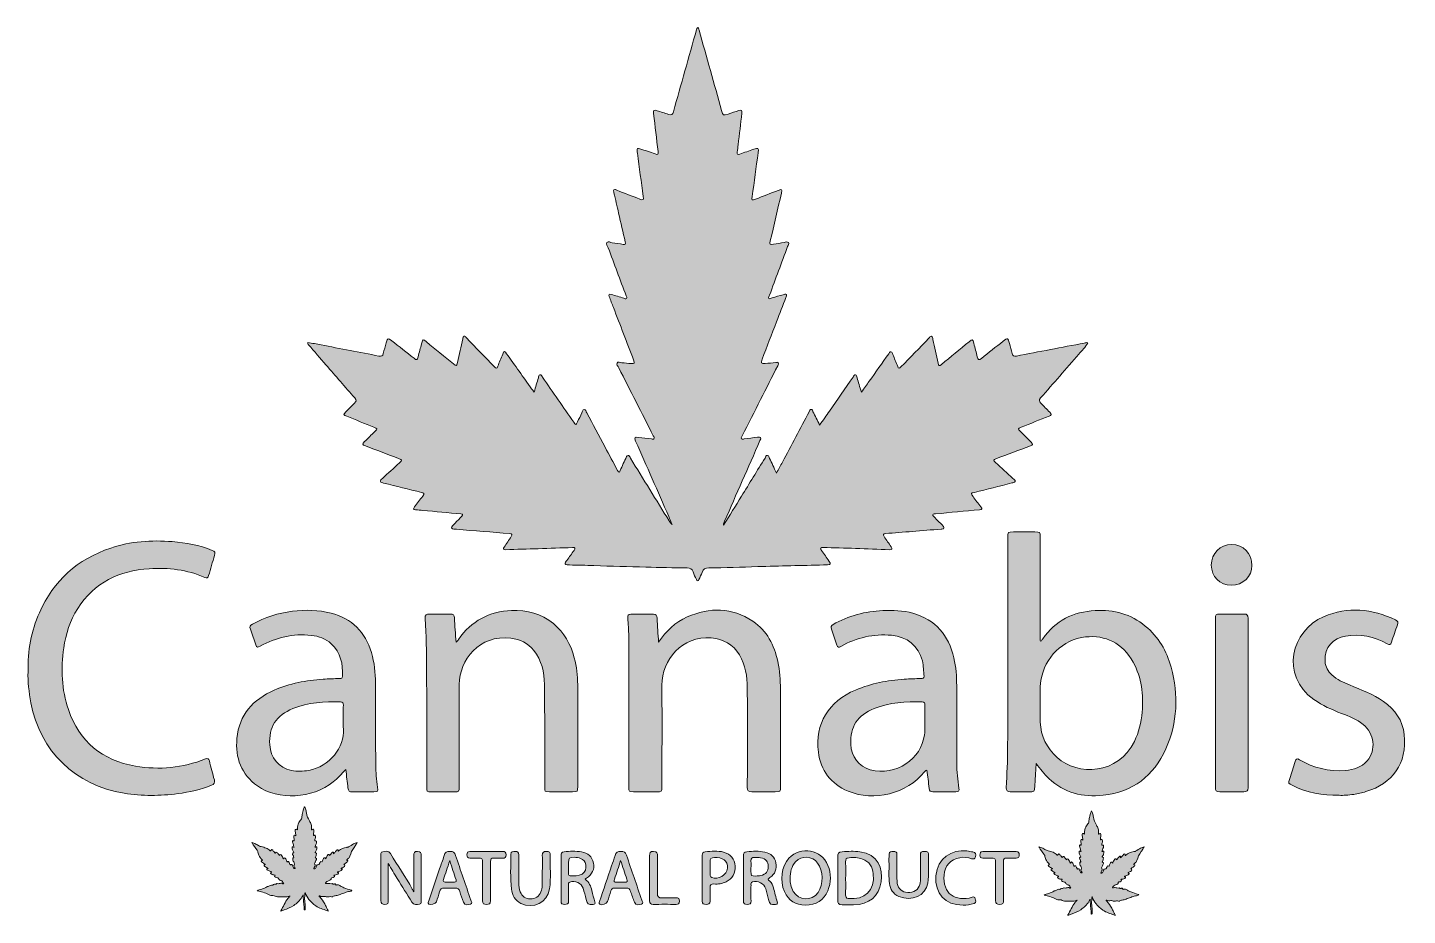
# Model space of a CAD drawing. Extents: x 495 to 1403, y -1247 to -663.
import ezdxf

# ---------------------------------------------------------------- set-up
doc = ezdxf.new("R2010")
doc.units = 0
doc.header["$MEASUREMENT"] = 0
doc.layers.add('katman 1', color=7, linetype='Continuous')

# ---------------------------------------------------------------- blocks, each defined once
blk = doc.blocks.new('block 3')
at = {"layer": 'katman 1', "true_color": 0x018f44}
h = blk.add_hatch(color=114, dxfattribs=at)
h.dxf.hatch_style = 2
edge = h.paths.add_edge_path()
edge.add_spline(control_points=[(679.07, -869.99), (681.95, -870.53), (684.87, -871.06), (687.78, -871.62), (700.48, -874.05), (713.17, -876.47), (725.85, -878.97), (727.5, -879.3), (728.3, -878.93), (728.69, -877.31), (729.28, -874.92), (729.99, -872.56), (730.64, -870.18), (731.53, -866.97), (731.7, -866.9), (734.25, -868.89), (739.17, -872.72), (744.11, -876.51), (748.95, -880.45), (750.61, -881.8), (751.2, -881.47), (751.64, -879.54), (752.32, -876.62), (753.14, -873.73), (753.9, -870.83), (754.72, -867.63), (754.74, -867.63), (757.2, -869.65), (763.09, -874.48), (768.98, -879.31), (774.88, -884.14), (776.88, -885.78), (776.92, -885.78), (777.48, -883.29), (778.69, -878.04), (779.85, -872.78), (781.06, -867.53), (781.19, -866.96), (781.12, -866.16), (781.78, -865.94), (782.61, -865.66), (782.97, -866.48), (783.42, -866.95), (789.57, -873.33), (795.71, -879.69), (801.82, -886.1), (802.93, -887.26), (803.51, -887.37), (804.12, -885.67), (805.08, -882.99), (806.21, -880.37), (807.33, -877.75), (808.28, -875.54), (808.52, -875.5), (809.9, -877.43), (815.4, -885.14), (820.87, -892.86), (826.36, -900.58), (826.79, -901.18), (827.27, -901.74), (828, -902.68), (829.02, -899.25), (829.89, -896.25), (830.83, -893.26), (831.05, -892.56), (830.94, -891.46), (831.79, -891.31), (832.78, -891.12), (833.06, -892.28), (833.51, -892.92), (840.38, -902.76), (847.21, -912.64), (854.05, -922.5), (855.46, -924.53), (855.5, -924.52), (856.56, -922.32), (857.52, -920.31), (858.44, -918.28), (859.45, -916.28), (859.85, -915.48), (859.98, -914.13), (860.91, -914.11), (861.98, -914.08), (862.2, -915.47), (862.65, -916.3), (866.7, -923.82), (870.7, -931.37), (874.71, -938.91), (877.43, -944), (880.13, -949.1), (882.85, -954.19), (883.1, -954.64), (883.21, -955.23), (884.11, -955.47), (885.48, -952.47), (886.85, -949.41), (888.29, -946.38), (888.66, -945.6), (888.75, -944.33), (889.84, -944.33), (890.74, -944.34), (890.98, -945.49), (891.41, -946.18), (899.9, -959.94), (908.37, -973.7), (916.84, -987.47), (917.36, -988.31), (917.91, -989.13), (918.84, -989.8), (918.1, -988.05), (917.38, -986.3), (916.62, -984.56), (909.35, -967.99), (902.08, -951.44), (894.81, -934.88), (893.83, -932.64), (894.17, -932.19), (896.67, -932.47), (899.5, -932.8), (902.32, -933.15), (905.15, -933.49), (905.74, -933.56), (906.46, -933.97), (906.89, -933.44), (907.43, -932.77), (906.76, -932.14), (906.46, -931.56), (898.88, -916.6), (891.27, -901.64), (883.69, -886.67), (883.19, -885.67), (882, -884.57), (882.56, -883.57), (883.23, -882.37), (884.67, -883.41), (885.75, -883.42), (887.75, -883.46), (889.74, -883.75), (891.73, -883.86), (894.29, -884), (894.37, -883.88), (893.47, -881.55), (889.06, -870.06), (884.64, -858.56), (880.22, -847.07), (879.29, -844.63), (878.35, -842.18), (877.4, -839.74), (876.83, -838.28), (877.29, -837.9), (878.74, -838.35), (881.53, -839.21), (884.34, -840.05), (887.15, -840.84), (887.7, -841), (888.36, -841.59), (888.85, -840.99), (889.27, -840.47), (888.77, -839.83), (888.56, -839.27), (884.64, -828.74), (880.69, -818.22), (876.79, -807.68), (876.37, -806.56), (875.26, -805.18), (875.96, -804.26), (876.72, -803.28), (878.26, -804.18), (879.45, -804.35), (881.81, -804.69), (884.18, -804.99), (886.52, -805.46), (888.11, -805.77), (888.38, -805.3), (888.03, -803.82), (886.52, -797.53), (885.09, -791.23), (883.63, -784.93), (882.59, -780.43), (881.54, -775.94), (880.52, -771.44), (880.37, -770.79), (879.87, -770.02), (880.53, -769.5), (881.16, -769.01), (881.86, -769.57), (882.48, -769.81), (887.51, -771.74), (892.53, -773.7), (897.56, -775.63), (899.85, -776.5), (900.13, -776.23), (899.8, -773.82), (898.51, -764.37), (897.23, -754.92), (895.95, -745.47), (895.88, -744.94), (895.9, -744.39), (895.81, -743.86), (895.55, -742.24), (896.23, -741.96), (897.64, -742.45), (900.97, -743.63), (904.35, -744.71), (907.67, -745.94), (909.45, -746.6), (909.84, -746.06), (909.62, -744.32), (908.58, -736.01), (907.59, -727.68), (906.6, -719.36), (906.32, -717.05), (906.69, -716.75), (908.93, -717.45), (911.43, -718.23), (913.94, -718.97), (916.39, -719.87), (918.27, -720.56), (919.18, -720.07), (919.71, -718.11), (922.16, -709.12), (924.71, -700.17), (927.24, -691.21), (929.79, -682.17), (932.34, -673.14), (934.91, -664.11), (935.05, -663.62), (935, -663), (935.66, -662.74), (936.46, -663.02), (936.4, -663.83), (936.57, -664.43), (941.54, -682.06), (946.49, -699.69), (951.44, -717.33), (952.38, -720.67), (952.39, -720.68), (955.69, -719.62), (958.03, -718.86), (960.38, -718.14), (962.71, -717.34), (964.42, -716.75), (964.98, -717.34), (964.77, -719.05), (963.94, -725.99), (963.13, -732.95), (962.31, -739.89), (962.13, -741.5), (961.96, -743.1), (961.7, -744.7), (961.47, -746.17), (962, -746.51), (963.35, -746.04), (966.4, -744.96), (969.45, -743.9), (972.51, -742.87), (975.77, -741.77), (975.85, -741.81), (975.42, -745.11), (974.16, -754.72), (972.87, -764.32), (971.56, -773.92), (971.2, -776.57), (971.23, -776.62), (973.79, -775.63), (978.75, -773.72), (983.7, -771.8), (988.67, -769.93), (989.35, -769.67), (990.14, -768.98), (990.81, -769.54), (991.51, -770.12), (990.92, -770.99), (990.75, -771.7), (988.34, -782.2), (985.9, -792.7), (983.46, -803.19), (982.86, -805.76), (982.85, -805.77), (985.49, -805.37), (987.84, -805), (990.19, -804.59), (992.55, -804.22), (993.52, -804.06), (994.72, -803.45), (995.4, -804.24), (995.99, -804.94), (995.18, -805.98), (994.87, -806.82), (990.91, -817.5), (986.92, -828.17), (982.95, -838.84), (982.69, -839.54), (981.97, -840.36), (982.5, -840.98), (983.07, -841.65), (983.92, -840.9), (984.62, -840.7), (987.06, -840.03), (989.48, -839.25), (991.93, -838.57), (992.63, -838.37), (993.48, -837.71), (994.07, -838.43), (994.5, -838.97), (993.92, -839.74), (993.68, -840.38), (991.65, -845.7), (989.61, -851.02), (987.57, -856.33), (984.39, -864.59), (981.21, -872.85), (978.04, -881.11), (977.05, -883.69), (977.31, -884.04), (980.11, -883.84), (982.41, -883.67), (984.7, -883.44), (987, -883.22), (987.6, -883.17), (988.32, -882.84), (988.74, -883.39), (989.26, -884.06), (988.65, -884.71), (988.35, -885.29), (984.6, -892.71), (980.82, -900.11), (977.07, -907.53), (973.04, -915.5), (969.03, -923.48), (965.03, -931.46), (964.73, -932.06), (964.06, -932.71), (964.45, -933.35), (964.89, -934.08), (965.71, -933.52), (966.36, -933.45), (969.26, -933.12), (972.16, -932.74), (975.07, -932.44), (977.37, -932.21), (977.58, -932.51), (976.66, -934.6), (968.9, -952.28), (961.13, -969.97), (953.38, -987.66), (953.06, -988.39), (952.51, -989.09), (952.72, -990.32), (956.74, -983.8), (960.61, -977.54), (964.48, -971.26), (969.64, -962.88), (974.79, -954.48), (979.97, -946.1), (980.4, -945.4), (980.71, -944.27), (981.62, -944.34), (982.51, -944.4), (982.67, -945.56), (983.02, -946.3), (984.45, -949.34), (985.84, -952.41), (987.47, -955.96), (988.93, -953.29), (990.19, -951.05), (991.4, -948.78), (997.31, -937.72), (1003.21, -926.65), (1009.13, -915.59), (1009.44, -915), (1009.58, -914.06), (1010.34, -914.06), (1011.13, -914.05), (1011.25, -915.01), (1011.55, -915.6), (1012.97, -918.4), (1014.35, -921.22), (1015.94, -924.42), (1018.24, -921.14), (1020.35, -918.14), (1022.43, -915.14), (1027.61, -907.68), (1032.78, -900.21), (1037.98, -892.76), (1038.39, -892.17), (1038.64, -891.12), (1039.53, -891.28), (1040.4, -891.44), (1040.32, -892.51), (1040.54, -893.21), (1041.46, -896.2), (1042.32, -899.22), (1043.38, -902.78), (1045.31, -900.09), (1046.96, -897.82), (1048.58, -895.54), (1052.86, -889.52), (1057.12, -883.48), (1061.41, -877.47), (1061.8, -876.92), (1062.06, -876.03), (1062.82, -876.08), (1063.76, -876.14), (1063.76, -877.19), (1064.05, -877.85), (1065.17, -880.46), (1066.3, -883.08), (1067.29, -885.75), (1067.87, -887.3), (1068.41, -887.23), (1069.46, -886.14), (1075.55, -879.82), (1081.67, -873.53), (1087.81, -867.27), (1088.31, -866.75), (1088.69, -865.72), (1089.54, -865.97), (1090.35, -866.21), (1090.26, -867.24), (1090.43, -867.96), (1091.62, -873.21), (1092.82, -878.46), (1093.95, -883.73), (1094.29, -885.34), (1094.73, -885.64), (1096.12, -884.47), (1102.14, -879.43), (1108.24, -874.49), (1114.3, -869.5), (1116.51, -867.69), (1116.64, -867.7), (1117.41, -870.57), (1118.21, -873.55), (1119, -876.52), (1119.68, -879.52), (1120.12, -881.43), (1120.73, -881.83), (1122.39, -880.48), (1127.11, -876.66), (1131.94, -872.96), (1136.71, -869.19), (1139.73, -866.81), (1139.76, -866.8), (1140.8, -870.61), (1141.41, -872.84), (1142.09, -875.05), (1142.63, -877.29), (1143.02, -878.89), (1143.79, -879.31), (1145.46, -878.98), (1160.33, -876.07), (1175.22, -873.24), (1190.11, -870.4), (1190.84, -870.26), (1191.57, -869.89), (1192.54, -870.33), (1190.85, -873.1), (1188.56, -875.25), (1186.53, -877.61), (1178.21, -887.3), (1169.82, -896.93), (1161.41, -906.54), (1160.25, -907.86), (1160.21, -908.79), (1161.52, -910.01), (1163.55, -911.89), (1165.39, -913.99), (1167.41, -915.88), (1168.79, -917.16), (1168.75, -917.81), (1166.91, -918.53), (1160.81, -920.89), (1154.75, -923.36), (1148.68, -925.8), (1146.34, -926.74), (1146.34, -926.76), (1148.16, -928.58), (1150.5, -930.93), (1152.82, -933.28), (1155.21, -935.57), (1156.55, -936.84), (1156.3, -937.48), (1154.63, -938.09), (1147.2, -940.83), (1139.78, -943.64), (1132.36, -946.43), (1130.07, -947.3), (1130.03, -947.39), (1131.79, -949.04), (1135.56, -952.56), (1139.39, -956.02), (1143.16, -959.53), (1143.74, -960.08), (1144.79, -960.55), (1144.57, -961.47), (1144.35, -962.41), (1143.21, -962.33), (1142.43, -962.52), (1134.22, -964.59), (1126, -966.63), (1117.79, -968.68), (1115.36, -969.29), (1115.33, -969.37), (1116.88, -971.42), (1118.6, -973.69), (1120.33, -975.95), (1122.1, -978.18), (1123.16, -979.51), (1122.79, -979.96), (1121.19, -980.11), (1111.55, -980.99), (1101.91, -981.92), (1092.26, -982.85), (1091.62, -982.91), (1090.7, -982.57), (1090.43, -983.39), (1090.23, -984.02), (1090.97, -984.43), (1091.39, -984.87), (1093.15, -986.7), (1094.95, -988.49), (1096.69, -990.34), (1097.2, -990.88), (1098.05, -991.46), (1097.71, -992.25), (1097.45, -992.88), (1096.5, -992.83), (1095.83, -992.88), (1089.55, -993.4), (1083.26, -993.89), (1076.98, -994.39), (1071.08, -994.86), (1065.18, -995.35), (1059.27, -995.8), (1057.77, -995.91), (1057.53, -996.5), (1058.34, -997.69), (1059.89, -999.99), (1061.4, -1002.31), (1062.98, -1004.59), (1063.95, -1006), (1063.53, -1006.48), (1061.95, -1006.42), (1054.5, -1006.13), (1047.04, -1005.84), (1039.59, -1005.6), (1032.44, -1005.37), (1025.29, -1005.19), (1018.13, -1005), (1017.61, -1004.99), (1016.95, -1004.85), (1016.62, -1005.33), (1016.16, -1006), (1016.87, -1006.45), (1017.19, -1006.92), (1018.85, -1009.32), (1020.55, -1011.7), (1022.23, -1014.1), (1023.42, -1015.8), (1023.24, -1016.2), (1021.1, -1016.42), (1020.26, -1016.51), (1019.41, -1016.48), (1018.57, -1016.5), (1004.11, -1016.84), (989.65, -1017.1), (975.19, -1017.57), (964.43, -1017.93), (953.67, -1018.4), (942.9, -1018.44), (940.71, -1018.45), (939.27, -1019.16), (938.55, -1021.35), (938.02, -1022.96), (937.22, -1024.47), (936.52, -1026.01), (936.34, -1026.4), (936.27, -1026.99), (935.71, -1027.02), (935.14, -1027.04), (935.03, -1026.46), (934.85, -1026.06), (934.07, -1024.39), (933.22, -1022.74), (932.61, -1021), (931.95, -1019.08), (930.69, -1018.47), (928.76, -1018.44), (919.69, -1018.3), (910.61, -1018.11), (901.53, -1017.88), (890.15, -1017.59), (878.77, -1017.4), (867.4, -1016.88), (862.01, -1016.63), (856.63, -1016.68), (851.25, -1016.48), (850.26, -1016.44), (848.97, -1016.65), (848.46, -1015.78), (847.94, -1014.89), (849.1, -1014.18), (849.6, -1013.46), (851.12, -1011.24), (852.69, -1009.04), (854.27, -1006.87), (855.24, -1005.54), (854.96, -1004.94), (853.31, -1005), (845.78, -1005.25), (838.24, -1005.51), (830.71, -1005.76), (823.56, -1005.99), (816.41, -1006.19), (809.26, -1006.42), (807.79, -1006.46), (807.41, -1005.98), (808.3, -1004.69), (809.86, -1002.41), (811.38, -1000.08), (812.94, -997.79), (813.83, -996.48), (813.55, -995.91), (811.93, -995.79), (800.28, -994.88), (788.64, -993.93), (776.99, -992.97), (775.81, -992.87), (774.11, -993.21), (773.68, -992.07), (773.34, -991.15), (774.83, -990.24), (775.58, -989.4), (777.12, -987.68), (778.78, -986.07), (780.38, -984.41), (781.25, -983.51), (781.18, -982.99), (779.82, -982.87), (771.47, -982.11), (763.13, -981.32), (754.79, -980.54), (753.18, -980.39), (751.58, -980.19), (749.97, -980.1), (748.35, -980), (748.32, -979.36), (749.19, -978.24), (751.04, -975.87), (752.79, -973.43), (754.7, -971.11), (755.9, -969.66), (755.5, -969.15), (753.82, -968.74), (745.53, -966.72), (737.24, -964.63), (728.96, -962.54), (728.17, -962.34), (727.05, -962.42), (726.77, -961.54), (726.48, -960.6), (727.54, -960.13), (728.12, -959.59), (731.83, -956.12), (735.6, -952.72), (739.32, -949.26), (741.34, -947.37), (741.31, -947.33), (738.81, -946.38), (731.54, -943.63), (724.26, -940.9), (716.99, -938.14), (714.66, -937.24), (714.64, -937.07), (716.42, -935.28), (718.65, -933.04), (720.91, -930.84), (723.14, -928.6), (725, -926.74), (725, -926.73), (722.47, -925.71), (716.54, -923.34), (710.6, -920.98), (704.67, -918.59), (702.3, -917.64), (702.3, -917.55), (704.07, -915.75), (705.96, -913.83), (707.8, -911.86), (709.77, -910.03), (711.07, -908.83), (711.11, -907.89), (709.93, -906.56), (703.58, -899.33), (697.3, -892.05), (691, -884.79), (687.16, -880.37), (683.35, -875.94), (679.53, -871.51), (679.24, -871.17), (678.84, -870.87), (679.07, -869.99)], knot_values=[0, 0, 0, 0, 1, 1, 1, 2, 2, 2, 3, 3, 3, 4, 4, 4, 5, 5, 5, 6, 6, 6, 7, 7, 7, 8, 8, 8, 9, 9, 9, 10, 10, 10, 11, 11, 11, 12, 12, 12, 13, 13, 13, 14, 14, 14, 15, 15, 15, 16, 16, 16, 17, 17, 17, 18, 18, 18, 19, 19, 19, 20, 20, 20, 21, 21, 21, 22, 22, 22, 23, 23, 23, 24, 24, 24, 25, 25, 25, 26, 26, 26, 27, 27, 27, 28, 28, 28, 29, 29, 29, 30, 30, 30, 31, 31, 31, 32, 32, 32, 33, 33, 33, 34, 34, 34, 35, 35, 35, 36, 36, 36, 37, 37, 37, 38, 38, 38, 39, 39, 39, 40, 40, 40, 41, 41, 41, 42, 42, 42, 43, 43, 43, 44, 44, 44, 45, 45, 45, 46, 46, 46, 47, 47, 47, 48, 48, 48, 49, 49, 49, 50, 50, 50, 51, 51, 51, 52, 52, 52, 53, 53, 53, 54, 54, 54, 55, 55, 55, 56, 56, 56, 57, 57, 57, 58, 58, 58, 59, 59, 59, 60, 60, 60, 61, 61, 61, 62, 62, 62, 63, 63, 63, 64, 64, 64, 65, 65, 65, 66, 66, 66, 67, 67, 67, 68, 68, 68, 69, 69, 69, 70, 70, 70, 71, 71, 71, 72, 72, 72, 73, 73, 73, 74, 74, 74, 75, 75, 75, 76, 76, 76, 77, 77, 77, 78, 78, 78, 79, 79, 79, 80, 80, 80, 81, 81, 81, 82, 82, 82, 83, 83, 83, 84, 84, 84, 85, 85, 85, 86, 86, 86, 87, 87, 87, 88, 88, 88, 89, 89, 89, 90, 90, 90, 91, 91, 91, 92, 92, 92, 93, 93, 93, 94, 94, 94, 95, 95, 95, 96, 96, 96, 97, 97, 97, 98, 98, 98, 99, 99, 99, 100, 100, 100, 101, 101, 101, 102, 102, 102, 103, 103, 103, 104, 104, 104, 105, 105, 105, 106, 106, 106, 107, 107, 107, 108, 108, 108, 109, 109, 109, 110, 110, 110, 111, 111, 111, 112, 112, 112, 113, 113, 113, 114, 114, 114, 115, 115, 115, 116, 116, 116, 117, 117, 117, 118, 118, 118, 119, 119, 119, 120, 120, 120, 121, 121, 121, 122, 122, 122, 123, 123, 123, 124, 124, 124, 125, 125, 125, 126, 126, 126, 127, 127, 127, 128, 128, 128, 129, 129, 129, 130, 130, 130, 131, 131, 131, 132, 132, 132, 133, 133, 133, 134, 134, 134, 135, 135, 135, 136, 136, 136, 137, 137, 137, 138, 138, 138, 139, 139, 139, 140, 140, 140, 141, 141, 141, 142, 142, 142, 143, 143, 143, 144, 144, 144, 145, 145, 145, 146, 146, 146, 147, 147, 147, 148, 148, 148, 149, 149, 149, 150, 150, 150, 151, 151, 151, 152, 152, 152, 153, 153, 153, 154, 154, 154, 155, 155, 155, 156, 156, 156, 157, 157, 157, 158, 158, 158, 159, 159, 159, 160, 160, 160, 161, 161, 161, 162, 162, 162, 163, 163, 163, 164, 164, 164, 165, 165, 165, 166, 166, 166, 167, 167, 167, 168, 168, 168, 169, 169, 169, 170, 170, 170, 171, 171, 171, 172, 172, 172, 173, 173, 173, 174, 174, 174, 175, 175, 175, 176, 176, 176, 177, 177, 177, 178, 178, 178, 179, 179, 179, 180, 180, 180, 181, 181, 181, 182, 182, 182, 183, 183, 183, 184, 184, 184, 185, 185, 185, 186, 186, 186, 187, 187, 187, 188, 188, 188, 189, 189, 189, 190, 190, 190, 191, 191, 191, 192, 192, 192, 193, 193, 193, 194, 194, 194, 195, 195, 195, 196, 196, 196, 197, 197, 197, 198, 198, 198, 199, 199, 199, 200, 200, 200, 201, 201, 201, 202, 202, 202, 203, 203, 203, 204, 204, 204, 205, 205, 205, 206, 206, 206, 207, 207, 207, 208, 208, 208, 209, 209, 209, 210, 210, 210, 211, 211, 211, 212, 212, 212, 213, 213, 213, 214, 214, 214, 215, 215, 215, 216, 216, 216, 217, 217, 217, 218, 218, 218, 219, 219, 219, 220, 220, 220, 221, 221, 221, 222, 222, 222, 223, 223, 223, 224, 224, 224, 225, 225, 225, 226, 226, 226, 227, 227, 227, 228, 228, 228, 229, 229, 229, 230, 230, 230, 231, 231, 231, 232, 232, 232, 233, 233, 233, 234, 234, 234, 234], degree=3, periodic=1)
at = {"layer": 'katman 1', "true_color": 0xffffff}
h = blk.add_hatch(color=7, dxfattribs=at)
h.dxf.hatch_style = 2
edge = h.paths.add_edge_path()
edge.add_spline(control_points=[(1158.42, -1147.07), (1158.24, -1150.35), (1158.07, -1153.63), (1157.88, -1156.91), (1157.78, -1158.6), (1157.57, -1160.29), (1157.56, -1161.97), (1157.54, -1166.19), (1157.23, -1165.75), (1153.19, -1165.77), (1149.26, -1165.79), (1145.34, -1165.7), (1141.42, -1165.8), (1139.39, -1165.86), (1138.72, -1165.11), (1138.8, -1163.1), (1139.17, -1154.27), (1139.67, -1145.43), (1139.68, -1136.6), (1139.77, -1090.58), (1139.72, -1044.56), (1139.72, -998.53), (1139.73, -994.74), (1139.73, -994.74), (1143.52, -994.74), (1148.21, -994.73), (1152.9, -994.73), (1157.6, -994.74), (1161.08, -994.74), (1161.09, -994.75), (1161.09, -998.16), (1161.1, -1020.09), (1161.09, -1042.03), (1161.11, -1063.96), (1161.11, -1064.84), (1160.83, -1065.78), (1161.4, -1066.63), (1162.2, -1066.39), (1162.39, -1065.66), (1162.76, -1065.12), (1171.1, -1052.96), (1182.99, -1047.36), (1197.39, -1046.47), (1209.64, -1045.72), (1220.75, -1048.79), (1230.3, -1056.66), (1238.97, -1063.8), (1244.41, -1073.11), (1247.27, -1083.83), (1252.12, -1102.09), (1251.61, -1120.2), (1243.79, -1137.56), (1235.8, -1155.3), (1222.1, -1166), (1202.45, -1168.1), (1189.1, -1169.52), (1176.91, -1166.55), (1166.81, -1157.11), (1163.64, -1154.15), (1161.16, -1150.66), (1158.42, -1147.07)], knot_values=[0, 0, 0, 0, 1, 1, 1, 2, 2, 2, 3, 3, 3, 4, 4, 4, 5, 5, 5, 6, 6, 6, 7, 7, 7, 8, 8, 8, 9, 9, 9, 10, 10, 10, 11, 11, 11, 12, 12, 12, 13, 13, 13, 14, 14, 14, 15, 15, 15, 16, 16, 16, 17, 17, 17, 18, 18, 18, 19, 19, 19, 20, 20, 20, 20], degree=3, periodic=1)
edge = h.paths.add_edge_path()
edge.add_spline(control_points=[(1161.1, -1107.33), (1161.1, -1112.21), (1160.98, -1116.06), (1161.13, -1119.9), (1161.5, -1129.24), (1165.38, -1136.96), (1172.25, -1143.2), (1185.86, -1155.56), (1212.57, -1154.46), (1223.09, -1132.64), (1226.04, -1126.52), (1227.63, -1120.07), (1228.21, -1113.34), (1229.18, -1101.85), (1227.99, -1090.71), (1222.29, -1080.45), (1215.36, -1067.97), (1203.84, -1062.46), (1191.02, -1063.87), (1175.82, -1065.53), (1164.14, -1077.21), (1161.59, -1092.46), (1160.7, -1097.75), (1161.35, -1103.06), (1161.1, -1107.33)], knot_values=[0, 0, 0, 0, 1, 1, 1, 2, 2, 2, 3, 3, 3, 4, 4, 4, 5, 5, 5, 6, 6, 6, 7, 7, 7, 8, 8, 8, 8], degree=3, periodic=1)
h = blk.add_hatch(color=7, dxfattribs=at)
h.dxf.hatch_style = 2
edge = h.paths.add_edge_path()
edge.add_spline(control_points=[(494.91, -1086.79), (494.59, -1072.84), (496.97, -1060.07), (502.33, -1047.91), (511.65, -1026.77), (527.48, -1012.74), (549.28, -1005.37), (562.47, -1000.91), (576.06, -1000), (589.85, -1001.11), (598.88, -1001.84), (607.7, -1003.38), (616.1, -1006.93), (617.79, -1007.65), (618.28, -1008.4), (617.69, -1010.21), (616.26, -1014.6), (615.01, -1019.05), (613.76, -1023.49), (613.35, -1024.94), (612.69, -1025.35), (611.26, -1024.72), (599.58, -1019.55), (587.24, -1018.14), (574.67, -1018.95), (554.89, -1020.22), (538.53, -1028.01), (527.57, -1045.17), (522.53, -1053.07), (519.72, -1061.84), (518.4, -1071.1), (516.45, -1084.85), (516.9, -1098.44), (521.44, -1111.67), (528.71, -1132.86), (543.72, -1145.19), (565.61, -1148.91), (581.3, -1151.57), (596.75, -1150.1), (611.65, -1144.19), (613.23, -1143.56), (613.85, -1143.92), (614.23, -1145.49), (615.26, -1149.68), (616.3, -1153.86), (617.51, -1158), (618.07, -1159.91), (617.46, -1160.79), (615.72, -1161.49), (608.59, -1164.35), (601.18, -1166.03), (593.6, -1166.99), (581.8, -1168.48), (569.99, -1168.74), (558.19, -1166.79), (525.94, -1161.47), (502.99, -1139.24), (496.77, -1107.22), (495.42, -1100.25), (494.64, -1093.23), (494.91, -1086.79)], knot_values=[0, 0, 0, 0, 1, 1, 1, 2, 2, 2, 3, 3, 3, 4, 4, 4, 5, 5, 5, 6, 6, 6, 7, 7, 7, 8, 8, 8, 9, 9, 9, 10, 10, 10, 11, 11, 11, 12, 12, 12, 13, 13, 13, 14, 14, 14, 15, 15, 15, 16, 16, 16, 17, 17, 17, 18, 18, 18, 19, 19, 19, 20, 20, 20, 20], degree=3, periodic=1)
h = blk.add_hatch(color=7, dxfattribs=at)
h.dxf.hatch_style = 2
edge = h.paths.add_edge_path()
edge.add_spline(control_points=[(1273.71, -1016.51), (1273.72, -1008.86), (1279.49, -1003.08), (1287.13, -1003.06), (1294.88, -1003.05), (1300.49, -1008.81), (1300.47, -1016.79), (1300.46, -1024.19), (1294.62, -1029.83), (1286.93, -1029.86), (1279.42, -1029.88), (1273.71, -1024.11), (1273.71, -1016.51)], knot_values=[0, 0, 0, 0, 1, 1, 1, 2, 2, 2, 3, 3, 3, 4, 4, 4, 4], degree=3, periodic=1)
h = blk.add_hatch(color=7, dxfattribs=at)
h.dxf.hatch_style = 2
edge = h.paths.add_edge_path()
edge.add_spline(control_points=[(909.91, -1067.36), (914.71, -1059.95), (920.86, -1054.19), (928.8, -1050.7), (943.58, -1044.21), (958.19, -1044.37), (971.92, -1053.51), (981.36, -1059.8), (985.97, -1069.33), (988.4, -1080.11), (989.75, -1086.09), (990.05, -1092.17), (990.09, -1098.22), (990.22, -1119.54), (990.14, -1140.86), (990.14, -1162.18), (990.14, -1165.77), (990.13, -1165.77), (986.58, -1165.77), (981.5, -1165.78), (976.41, -1165.67), (971.34, -1165.82), (969.01, -1165.89), (968.3, -1165.11), (968.31, -1162.78), (968.39, -1141), (968.44, -1119.22), (968.31, -1097.44), (968.27, -1089.85), (967.19, -1082.38), (963.15, -1075.7), (958.93, -1068.72), (952.65, -1065.27), (944.56, -1064.53), (925.55, -1062.8), (911.94, -1079.12), (912.08, -1095.5), (912.28, -1117.74), (912.13, -1139.99), (912.13, -1162.23), (912.12, -1165.77), (912.12, -1165.77), (908.52, -1165.77), (903.52, -1165.78), (898.51, -1165.78), (893.51, -1165.77), (890.45, -1165.77), (890.37, -1165.69), (890.37, -1162.69), (890.36, -1149.15), (890.37, -1135.6), (890.36, -1122.06), (890.35, -1102.51), (890.36, -1082.96), (890.27, -1063.41), (890.25, -1059.34), (889.9, -1055.27), (889.59, -1051.21), (889.46, -1049.62), (889.97, -1048.88), (891.57, -1048.89), (896.57, -1048.89), (901.58, -1048.91), (906.58, -1048.87), (908.45, -1048.85), (908.86, -1049.86), (908.94, -1051.49), (909.2, -1056.78), (909.58, -1062.07), (909.91, -1067.36)], knot_values=[0, 0, 0, 0, 1, 1, 1, 2, 2, 2, 3, 3, 3, 4, 4, 4, 5, 5, 5, 6, 6, 6, 7, 7, 7, 8, 8, 8, 9, 9, 9, 10, 10, 10, 11, 11, 11, 12, 12, 12, 13, 13, 13, 14, 14, 14, 15, 15, 15, 16, 16, 16, 17, 17, 17, 18, 18, 18, 19, 19, 19, 20, 20, 20, 21, 21, 21, 22, 22, 22, 23, 23, 23, 23], degree=3, periodic=1)
h = blk.add_hatch(color=7, dxfattribs=at)
h.dxf.hatch_style = 2
edge = h.paths.add_edge_path()
edge.add_spline(control_points=[(1357.99, -1168.12), (1346.71, -1168.22), (1336.77, -1166.18), (1327.34, -1161.76), (1324.27, -1160.32), (1324.3, -1160.27), (1325.35, -1157.05), (1326.57, -1153.32), (1327.83, -1149.61), (1328.95, -1145.85), (1329.48, -1144.09), (1330.01, -1143.67), (1331.8, -1144.69), (1341.11, -1150.03), (1351.11, -1152.64), (1361.88, -1151.79), (1367.41, -1151.36), (1372.54, -1149.75), (1376.3, -1145.44), (1382.48, -1138.36), (1381.17, -1127.34), (1373.61, -1121.45), (1369.37, -1118.14), (1364.5, -1116.02), (1359.51, -1114.19), (1353.06, -1111.81), (1346.84, -1109.01), (1341.21, -1105.01), (1318.87, -1089.12), (1326.44, -1059.58), (1347.63, -1050.56), (1363.63, -1043.74), (1379.47, -1045.29), (1394.99, -1052.56), (1396.58, -1053.3), (1396.87, -1054.29), (1396.29, -1055.88), (1394.91, -1059.64), (1393.59, -1063.42), (1392.38, -1067.23), (1391.79, -1069.07), (1391.05, -1069.19), (1389.39, -1068.3), (1380.82, -1063.69), (1371.71, -1061.56), (1362.01, -1063.3), (1354.44, -1064.66), (1347.71, -1070.32), (1348.59, -1080.06), (1348.92, -1083.67), (1350.54, -1086.47), (1353.15, -1088.82), (1356.52, -1091.86), (1360.56, -1093.77), (1364.69, -1095.48), (1372.36, -1098.66), (1380.21, -1101.41), (1387.08, -1106.29), (1394.68, -1111.69), (1399.72, -1118.77), (1400.73, -1128.11), (1402.81, -1147.38), (1392.9, -1160.31), (1375.55, -1165.67), (1372.91, -1166.48), (1370.18, -1167.03), (1367.45, -1167.49), (1364.03, -1168.06), (1360.57, -1168.24), (1357.99, -1168.12)], knot_values=[0, 0, 0, 0, 1, 1, 1, 2, 2, 2, 3, 3, 3, 4, 4, 4, 5, 5, 5, 6, 6, 6, 7, 7, 7, 8, 8, 8, 9, 9, 9, 10, 10, 10, 11, 11, 11, 12, 12, 12, 13, 13, 13, 14, 14, 14, 15, 15, 15, 16, 16, 16, 17, 17, 17, 18, 18, 18, 19, 19, 19, 20, 20, 20, 21, 21, 21, 22, 22, 22, 23, 23, 23, 23], degree=3, periodic=1)
h = blk.add_hatch(color=7, dxfattribs=at)
h.dxf.hatch_style = 2
edge = h.paths.add_edge_path()
edge.add_spline(control_points=[(703.97, -1151.03), (701.19, -1154.29), (698.62, -1156.99), (695.67, -1159.34), (681.87, -1170.33), (659.7, -1171.66), (645.91, -1161.92), (635.18, -1154.34), (631.21, -1143.44), (632.37, -1130.68), (633.8, -1115.05), (642.97, -1105.08), (656.83, -1098.93), (667.08, -1094.38), (677.96, -1092.48), (689.08, -1091.7), (692.69, -1091.44), (696.3, -1091.26), (699.91, -1091.27), (701.04, -1091.27), (701.89, -1091.01), (701.93, -1089.66), (702.15, -1081.62), (700.77, -1074.16), (694.49, -1068.39), (690.76, -1064.97), (686.23, -1063.34), (681.33, -1062.82), (669.33, -1061.55), (658.09, -1064.08), (647.61, -1070), (646.16, -1070.82), (645.34, -1070.95), (644.76, -1069.08), (643.68, -1065.63), (642.51, -1062.21), (641.21, -1058.84), (640.57, -1057.17), (641.09, -1056.37), (642.54, -1055.54), (650.74, -1050.8), (659.61, -1048.12), (668.93, -1047), (677.45, -1045.97), (685.96, -1045.98), (694.36, -1048.17), (708.2, -1051.78), (716.76, -1060.73), (720.88, -1074.2), (722.88, -1080.72), (723.55, -1087.46), (723.59, -1094.24), (723.69, -1112.17), (723.63, -1130.1), (723.73, -1148.03), (723.76, -1152.95), (724.27, -1157.85), (725.01, -1162.73), (725.47, -1165.69), (725.37, -1165.77), (722.47, -1165.77), (717.78, -1165.78), (713.08, -1165.71), (708.39, -1165.8), (706.53, -1165.84), (705.61, -1165.37), (705.44, -1163.3), (705.14, -1159.4), (704.53, -1155.53), (703.97, -1151.03)], knot_values=[0, 0, 0, 0, 1, 1, 1, 2, 2, 2, 3, 3, 3, 4, 4, 4, 5, 5, 5, 6, 6, 6, 7, 7, 7, 8, 8, 8, 9, 9, 9, 10, 10, 10, 11, 11, 11, 12, 12, 12, 13, 13, 13, 14, 14, 14, 15, 15, 15, 16, 16, 16, 17, 17, 17, 18, 18, 18, 19, 19, 19, 20, 20, 20, 21, 21, 21, 22, 22, 22, 23, 23, 23, 23], degree=3, periodic=1)
edge = h.paths.add_edge_path()
edge.add_spline(control_points=[(702.41, -1118.8), (702.41, -1115.49), (702.4, -1112.18), (702.42, -1108.87), (702.43, -1107.57), (702.16, -1106.6), (700.56, -1106.57), (689.88, -1106.36), (679.31, -1106.98), (669.26, -1111.03), (658.18, -1115.49), (653.3, -1123.19), (653.96, -1134.9), (654.43, -1143.35), (660.06, -1149.95), (668.25, -1151.72), (672.07, -1152.55), (675.88, -1152.37), (679.71, -1151.71), (693.29, -1149.37), (703.5, -1136.26), (702.44, -1124.57), (702.27, -1122.66), (702.42, -1120.72), (702.41, -1118.8)], knot_values=[0, 0, 0, 0, 1, 1, 1, 2, 2, 2, 3, 3, 3, 4, 4, 4, 5, 5, 5, 6, 6, 6, 7, 7, 7, 8, 8, 8, 8], degree=3, periodic=1)
h = blk.add_hatch(color=7, dxfattribs=at)
h.dxf.hatch_style = 2
edge = h.paths.add_edge_path()
edge.add_spline(control_points=[(776.58, -1067.33), (777.64, -1066.93), (777.82, -1066.11), (778.24, -1065.5), (786.66, -1053.27), (798.43, -1047.18), (813.12, -1046.46), (823.34, -1045.95), (832.61, -1048.63), (840.68, -1055.07), (847.98, -1060.88), (852.01, -1068.71), (854.41, -1077.52), (856.01, -1083.34), (856.65, -1089.31), (856.67, -1095.32), (856.74, -1117.65), (856.7, -1139.97), (856.7, -1162.29), (856.7, -1165.76), (856.69, -1165.77), (853.26, -1165.77), (848.17, -1165.78), (843.09, -1165.78), (838.01, -1165.77), (835.02, -1165.76), (834.94, -1165.69), (834.94, -1162.62), (834.92, -1140.15), (835.04, -1117.67), (834.82, -1095.19), (834.75, -1087.1), (832.98, -1079.3), (827.71, -1072.72), (823.83, -1067.87), (818.67, -1065.38), (812.64, -1064.67), (791.86, -1062.23), (778.78, -1078.89), (778.73, -1095.21), (778.65, -1117.61), (778.71, -1140.01), (778.7, -1162.41), (778.7, -1165.76), (778.69, -1165.77), (775.4, -1165.77), (770.48, -1165.78), (765.55, -1165.78), (760.62, -1165.77), (757.28, -1165.77), (757.27, -1165.76), (757.27, -1162.47), (757.26, -1136.6), (757.4, -1110.74), (757.2, -1084.88), (757.11, -1073.81), (757.17, -1062.72), (756.32, -1051.67), (756.13, -1049.31), (757, -1048.77), (759.15, -1048.83), (763.76, -1048.96), (768.38, -1048.92), (773, -1048.85), (774.75, -1048.83), (775.42, -1049.47), (775.51, -1051.27), (775.76, -1056.55), (776.2, -1061.83), (776.58, -1067.33)], knot_values=[0, 0, 0, 0, 1, 1, 1, 2, 2, 2, 3, 3, 3, 4, 4, 4, 5, 5, 5, 6, 6, 6, 7, 7, 7, 8, 8, 8, 9, 9, 9, 10, 10, 10, 11, 11, 11, 12, 12, 12, 13, 13, 13, 14, 14, 14, 15, 15, 15, 16, 16, 16, 17, 17, 17, 18, 18, 18, 19, 19, 19, 20, 20, 20, 21, 21, 21, 22, 22, 22, 23, 23, 23, 23], degree=3, periodic=1)
h = blk.add_hatch(color=7, dxfattribs=at)
h.dxf.hatch_style = 2
edge = h.paths.add_edge_path()
edge.add_spline(control_points=[(1086.55, -1151.55), (1085.56, -1151.63), (1085.32, -1152.27), (1084.95, -1152.72), (1073.25, -1167.05), (1051.86, -1172.56), (1034.66, -1165.39), (1023.26, -1160.63), (1016.7, -1151.74), (1015.12, -1139.62), (1012.71, -1121.19), (1021.85, -1106.32), (1039.56, -1098.79), (1049.81, -1094.43), (1060.58, -1092.48), (1071.63, -1091.7), (1075.32, -1091.44), (1079, -1091.26), (1082.69, -1091.27), (1083.74, -1091.27), (1084.87, -1091.24), (1084.68, -1089.75), (1084.25, -1086.4), (1084.42, -1083), (1083.55, -1079.68), (1080.96, -1069.8), (1073.43, -1063.57), (1063.23, -1062.73), (1051.36, -1061.75), (1040.31, -1064.27), (1029.97, -1070.07), (1028.6, -1070.84), (1027.82, -1070.89), (1027.28, -1069.17), (1026.16, -1065.65), (1024.94, -1062.16), (1023.66, -1058.69), (1023.13, -1057.27), (1023.42, -1056.48), (1024.76, -1055.71), (1034.91, -1049.86), (1045.91, -1047.01), (1057.54, -1046.48), (1064.17, -1046.18), (1070.78, -1046.44), (1077.23, -1048.23), (1092.39, -1052.42), (1100.82, -1062.8), (1104.29, -1077.7), (1105.69, -1083.72), (1106.12, -1089.86), (1106.13, -1096.03), (1106.14, -1113.04), (1106.11, -1130.05), (1106.2, -1147.06), (1106.22, -1152.52), (1106.73, -1157.97), (1107.62, -1163.37), (1107.92, -1165.26), (1107.35, -1165.83), (1105.49, -1165.8), (1100.49, -1165.72), (1095.48, -1165.74), (1090.48, -1165.79), (1088.88, -1165.81), (1088.13, -1165.29), (1087.97, -1163.59), (1087.59, -1159.57), (1087.03, -1155.57), (1086.55, -1151.55)], knot_values=[0, 0, 0, 0, 1, 1, 1, 2, 2, 2, 3, 3, 3, 4, 4, 4, 5, 5, 5, 6, 6, 6, 7, 7, 7, 8, 8, 8, 9, 9, 9, 10, 10, 10, 11, 11, 11, 12, 12, 12, 13, 13, 13, 14, 14, 14, 15, 15, 15, 16, 16, 16, 17, 17, 17, 18, 18, 18, 19, 19, 19, 20, 20, 20, 21, 21, 21, 22, 22, 22, 23, 23, 23, 23], degree=3, periodic=1)
edge = h.paths.add_edge_path()
edge.add_spline(control_points=[(1085.21, -1118.15), (1085.21, -1114.53), (1085.19, -1111.6), (1085.22, -1108.68), (1085.24, -1107.44), (1084.93, -1106.6), (1083.46, -1106.57), (1072.71, -1106.35), (1062.07, -1106.96), (1051.92, -1110.95), (1040.92, -1115.27), (1035.83, -1123.1), (1036.42, -1134.47), (1036.85, -1142.64), (1041.78, -1149.3), (1049.21, -1151.29), (1066.28, -1155.89), (1082.9, -1144.04), (1084.93, -1128.28), (1085.4, -1124.66), (1085.04, -1121.06), (1085.21, -1118.15)], knot_values=[0, 0, 0, 0, 1, 1, 1, 2, 2, 2, 3, 3, 3, 4, 4, 4, 5, 5, 5, 6, 6, 6, 7, 7, 7, 7], degree=3, periodic=1)
h = blk.add_hatch(color=7, dxfattribs=at)
h.dxf.hatch_style = 2
edge = h.paths.add_edge_path()
edge.add_spline(control_points=[(1276.45, -1107.26), (1276.45, -1088.87), (1276.45, -1070.48), (1276.45, -1052.09), (1276.45, -1048.92), (1276.5, -1048.88), (1279.69, -1048.87), (1284.92, -1048.86), (1290.15, -1048.92), (1295.38, -1048.85), (1297.28, -1048.82), (1297.92, -1049.54), (1297.92, -1051.43), (1297.88, -1088.67), (1297.88, -1125.91), (1297.92, -1163.15), (1297.93, -1165.19), (1297.22, -1165.84), (1295.23, -1165.81), (1289.93, -1165.71), (1284.61, -1165.69), (1279.31, -1165.81), (1277.08, -1165.87), (1276.4, -1165.09), (1276.41, -1162.89), (1276.48, -1144.35), (1276.45, -1125.8), (1276.45, -1107.26)], knot_values=[0, 0, 0, 0, 1, 1, 1, 2, 2, 2, 3, 3, 3, 4, 4, 4, 5, 5, 5, 6, 6, 6, 7, 7, 7, 8, 8, 8, 9, 9, 9, 9], degree=3, periodic=1)
h = blk.add_hatch(color=7, dxfattribs=at)
h.dxf.hatch_style = 2
edge = h.paths.add_edge_path()
edge.add_spline(control_points=[(748.76, -1231.64), (748.76, -1223.26), (748.8, -1215.57), (748.73, -1207.88), (748.71, -1206), (749.11, -1205.02), (751.25, -1205.04), (753.33, -1205.06), (753.63, -1206.1), (753.62, -1207.81), (753.58, -1217.51), (753.62, -1227.21), (753.57, -1236.91), (753.57, -1237.95), (754.12, -1239.56), (752.48, -1239.77), (750.76, -1239.98), (748.84, -1240.57), (747.55, -1238.44), (744.4, -1233.24), (741.08, -1228.14), (737.88, -1222.97), (735.95, -1219.83), (734.11, -1216.63), (731.9, -1212.9), (731.9, -1214.17), (731.9, -1214.93), (731.9, -1215.7), (731.92, -1222.93), (731.92, -1230.17), (731.98, -1237.4), (731.99, -1239.03), (731.71, -1239.97), (729.73, -1239.96), (727.85, -1239.94), (727.13, -1239.34), (727.14, -1237.43), (727.19, -1227.66), (727.15, -1217.88), (727.18, -1208.1), (727.18, -1207.03), (726.77, -1205.49), (728.37, -1205.26), (730.12, -1205.01), (732.11, -1204.39), (733.37, -1206.46), (738.11, -1214.29), (743.45, -1221.76), (747.77, -1229.85), (747.98, -1230.25), (748.21, -1230.64), (748.76, -1231.64)], knot_values=[0, 0, 0, 0, 1, 1, 1, 2, 2, 2, 3, 3, 3, 4, 4, 4, 5, 5, 5, 6, 6, 6, 7, 7, 7, 8, 8, 8, 9, 9, 9, 10, 10, 10, 11, 11, 11, 12, 12, 12, 13, 13, 13, 14, 14, 14, 15, 15, 15, 16, 16, 16, 17, 17, 17, 17], degree=3, periodic=1)
h = blk.add_hatch(color=7, dxfattribs=at)
h.dxf.hatch_style = 2
edge = h.paths.add_edge_path()
edge.add_spline(control_points=[(772.62, -1205.15), (774.74, -1204.73), (775.67, -1205.72), (776.31, -1207.66), (779.59, -1217.51), (783.02, -1227.32), (786.33, -1237.16), (786.6, -1237.97), (787.79, -1239.48), (786.08, -1239.75), (784.58, -1239.99), (782.39, -1240.94), (781.48, -1238.55), (780.57, -1236.18), (779.73, -1233.77), (779.03, -1231.34), (778.56, -1229.7), (777.67, -1229.15), (776.02, -1229.23), (773.64, -1229.34), (771.25, -1229.37), (768.87, -1229.22), (767.03, -1229.1), (766.25, -1229.92), (765.8, -1231.56), (765.19, -1233.78), (764.45, -1235.97), (763.69, -1238.15), (763.16, -1239.69), (759.87, -1240.68), (758.66, -1239.69), (757.86, -1239.04), (758.45, -1238.25), (758.67, -1237.58), (761.01, -1230.58), (763.39, -1223.59), (765.76, -1216.59), (766.75, -1213.68), (767.86, -1210.8), (768.7, -1207.84), (769.31, -1205.7), (770.39, -1204.62), (772.62, -1205.15)], knot_values=[0, 0, 0, 0, 1, 1, 1, 2, 2, 2, 3, 3, 3, 4, 4, 4, 5, 5, 5, 6, 6, 6, 7, 7, 7, 8, 8, 8, 9, 9, 9, 10, 10, 10, 11, 11, 11, 12, 12, 12, 13, 13, 13, 14, 14, 14, 14], degree=3, periodic=1)
edge = h.paths.add_edge_path()
edge.add_spline(control_points=[(772.43, -1211.13), (770.92, -1215.68), (769.64, -1219.61), (768.3, -1223.53), (767.89, -1224.74), (768.2, -1225.27), (769.49, -1225.26), (771.49, -1225.24), (773.49, -1225.25), (775.48, -1225.26), (776.63, -1225.26), (776.99, -1224.79), (776.61, -1223.66), (775.26, -1219.69), (773.95, -1215.69), (772.43, -1211.13)], knot_values=[0, 0, 0, 0, 1, 1, 1, 2, 2, 2, 3, 3, 3, 4, 4, 4, 5, 5, 5, 5], degree=3, periodic=1)
h = blk.add_hatch(color=7, dxfattribs=at)
h.dxf.hatch_style = 2
edge = h.paths.add_edge_path()
edge.add_spline(control_points=[(799.32, -1224.49), (799.32, -1228.88), (799.25, -1233.26), (799.35, -1237.64), (799.4, -1239.78), (798.23, -1239.92), (796.57, -1239.94), (794.87, -1239.96), (794.04, -1239.5), (794.05, -1237.62), (794.1, -1229.09), (794.02, -1220.56), (794.11, -1212.02), (794.13, -1210.02), (793.54, -1209.23), (791.49, -1209.39), (789.58, -1209.54), (787.64, -1209.36), (785.72, -1209.43), (784.12, -1209.49), (783.83, -1208.64), (783.81, -1207.28), (783.79, -1205.86), (784.24, -1205.08), (785.75, -1205.09), (788.37, -1205.11), (790.98, -1205.08), (793.59, -1205.08), (798.13, -1205.08), (802.66, -1205.1), (807.2, -1205.07), (808.75, -1205.06), (809.6, -1205.48), (809.6, -1207.29), (809.61, -1209.13), (808.76, -1209.5), (807.19, -1209.44), (805.27, -1209.36), (803.35, -1209.5), (801.43, -1209.4), (799.79, -1209.32), (799.29, -1210.03), (799.31, -1211.58), (799.37, -1215.88), (799.33, -1220.19), (799.33, -1224.49), (799.33, -1224.49), (799.33, -1224.49), (799.32, -1224.49)], knot_values=[0, 0, 0, 0, 1, 1, 1, 2, 2, 2, 3, 3, 3, 4, 4, 4, 5, 5, 5, 6, 6, 6, 7, 7, 7, 8, 8, 8, 9, 9, 9, 10, 10, 10, 11, 11, 11, 12, 12, 12, 13, 13, 13, 14, 14, 14, 15, 15, 15, 16, 16, 16, 16], degree=3, periodic=1)
h = blk.add_hatch(color=7, dxfattribs=at)
h.dxf.hatch_style = 2
edge = h.paths.add_edge_path()
edge.add_spline(control_points=[(833.4, -1217.69), (833.4, -1214.38), (833.47, -1211.07), (833.38, -1207.77), (833.32, -1205.78), (834.09, -1205.03), (836.09, -1205.04), (837.99, -1205.05), (838.68, -1205.77), (838.61, -1207.65), (838.35, -1215.02), (839.25, -1222.44), (838.15, -1229.76), (836.8, -1238.71), (827.44, -1243.31), (819.3, -1239.24), (815.43, -1237.3), (813.6, -1233.87), (813.1, -1229.81), (812.16, -1222.24), (812.71, -1214.61), (812.65, -1207.01), (812.63, -1204.89), (814.21, -1205.13), (815.6, -1205.08), (817.07, -1205.03), (817.88, -1205.53), (817.86, -1207.2), (817.81, -1213.35), (817.86, -1219.5), (817.84, -1225.65), (817.84, -1227.75), (818.14, -1229.8), (818.91, -1231.74), (820.05, -1234.63), (822.51, -1236.31), (825.49, -1236.34), (828.71, -1236.37), (831.3, -1234.65), (832.49, -1231.64), (833.01, -1230.35), (833.33, -1229.01), (833.33, -1227.6), (833.34, -1227.22), (833.38, -1226.84), (833.38, -1226.45), (833.39, -1223.53), (833.39, -1220.61), (833.39, -1217.69), (833.39, -1217.69), (833.4, -1217.69), (833.4, -1217.69)], knot_values=[0, 0, 0, 0, 1, 1, 1, 2, 2, 2, 3, 3, 3, 4, 4, 4, 5, 5, 5, 6, 6, 6, 7, 7, 7, 8, 8, 8, 9, 9, 9, 10, 10, 10, 11, 11, 11, 12, 12, 12, 13, 13, 13, 14, 14, 14, 15, 15, 15, 16, 16, 16, 17, 17, 17, 17], degree=3, periodic=1)
h = blk.add_hatch(color=7, dxfattribs=at)
h.dxf.hatch_style = 2
edge = h.paths.add_edge_path()
edge.add_spline(control_points=[(861.56, -1223.37), (864.27, -1225.33), (865.33, -1227.88), (865.96, -1230.75), (866.51, -1233.3), (867.23, -1235.82), (867.96, -1238.32), (868.29, -1239.44), (868.03, -1239.82), (866.86, -1239.92), (863.54, -1240.21), (863.13, -1239.97), (862.23, -1236.63), (861.57, -1234.18), (861.06, -1231.69), (860.26, -1229.29), (859.18, -1226.04), (854.7, -1224.04), (851.54, -1225.18), (850.56, -1225.54), (850.66, -1226.33), (850.66, -1227.08), (850.64, -1230.62), (850.57, -1234.16), (850.67, -1237.69), (850.73, -1239.67), (849.71, -1239.93), (848.09, -1239.94), (846.52, -1239.94), (845.69, -1239.6), (845.7, -1237.77), (845.77, -1227.78), (845.75, -1217.78), (845.71, -1207.79), (845.71, -1206.32), (846.11, -1205.54), (847.72, -1205.35), (851.55, -1204.88), (855.37, -1204.68), (859.19, -1205.37), (863.36, -1206.13), (866.21, -1208.37), (867.09, -1212.68), (867.91, -1216.67), (866.3, -1220.15), (862.52, -1222.7), (862.27, -1222.87), (862.03, -1223.04), (861.56, -1223.37)], knot_values=[0, 0, 0, 0, 1, 1, 1, 2, 2, 2, 3, 3, 3, 4, 4, 4, 5, 5, 5, 6, 6, 6, 7, 7, 7, 8, 8, 8, 9, 9, 9, 10, 10, 10, 11, 11, 11, 12, 12, 12, 13, 13, 13, 14, 14, 14, 15, 15, 15, 16, 16, 16, 16], degree=3, periodic=1)
edge = h.paths.add_edge_path()
edge.add_spline(control_points=[(850.65, -1215.26), (850.65, -1215.26), (850.66, -1215.26), (850.66, -1215.26), (850.66, -1216.72), (850.66, -1218.17), (850.66, -1219.63), (850.67, -1220.38), (850.86, -1221.06), (851.75, -1221.11), (854.43, -1221.24), (857.13, -1221.43), (859.56, -1219.92), (861.85, -1218.5), (862.21, -1216.34), (862, -1213.9), (861.8, -1211.72), (860.5, -1210.44), (858.59, -1209.69), (857.23, -1209.15), (855.8, -1208.92), (854.32, -1208.93), (850.9, -1208.95), (850.65, -1209.16), (850.65, -1212.5), (850.64, -1213.42), (850.65, -1214.34), (850.65, -1215.26)], knot_values=[0, 0, 0, 0, 1, 1, 1, 2, 2, 2, 3, 3, 3, 4, 4, 4, 5, 5, 5, 6, 6, 6, 7, 7, 7, 8, 8, 8, 9, 9, 9, 9], degree=3, periodic=1)
h = blk.add_hatch(color=7, dxfattribs=at)
h.dxf.hatch_style = 2
edge = h.paths.add_edge_path()
edge.add_spline(control_points=[(885.1, -1205.16), (887.18, -1204.77), (888.17, -1205.61), (888.79, -1207.47), (892.1, -1217.38), (895.53, -1227.24), (898.86, -1237.14), (899.14, -1237.97), (900.31, -1239.44), (898.6, -1239.73), (897.08, -1240), (894.92, -1240.89), (894, -1238.52), (893.06, -1236.09), (892.23, -1233.61), (891.44, -1231.12), (891.01, -1229.72), (890.2, -1229.18), (888.74, -1229.23), (886.13, -1229.32), (883.52, -1229.3), (880.9, -1229.24), (879.62, -1229.21), (878.93, -1229.73), (878.57, -1230.94), (877.86, -1233.3), (877.1, -1235.63), (876.31, -1237.96), (875.74, -1239.64), (872.63, -1240.72), (871.18, -1239.77), (870.33, -1239.22), (870.91, -1238.53), (871.11, -1237.93), (873.72, -1230.14), (876.35, -1222.36), (878.99, -1214.57), (879.75, -1212.32), (880.66, -1210.1), (881.27, -1207.81), (881.85, -1205.64), (882.97, -1204.61), (885.1, -1205.16)], knot_values=[0, 0, 0, 0, 1, 1, 1, 2, 2, 2, 3, 3, 3, 4, 4, 4, 5, 5, 5, 6, 6, 6, 7, 7, 7, 8, 8, 8, 9, 9, 9, 10, 10, 10, 11, 11, 11, 12, 12, 12, 13, 13, 13, 14, 14, 14, 14], degree=3, periodic=1)
edge = h.paths.add_edge_path()
edge.add_spline(control_points=[(884.95, -1211.1), (883.6, -1215.21), (882.32, -1219.24), (880.93, -1223.23), (880.42, -1224.69), (880.53, -1225.39), (882.31, -1225.28), (884.07, -1225.18), (885.85, -1225.18), (887.62, -1225.28), (889.33, -1225.38), (889.59, -1224.74), (889.06, -1223.25), (887.66, -1219.26), (886.35, -1215.24), (884.95, -1211.1)], knot_values=[0, 0, 0, 0, 1, 1, 1, 2, 2, 2, 3, 3, 3, 4, 4, 4, 5, 5, 5, 5], degree=3, periodic=1)
h = blk.add_hatch(color=7, dxfattribs=at)
h.dxf.hatch_style = 2
edge = h.paths.add_edge_path()
edge.add_spline(control_points=[(904, -1222.53), (904, -1217.69), (904.06, -1212.84), (903.97, -1208), (903.94, -1206.05), (904.35, -1205.01), (906.62, -1205.03), (908.95, -1205.05), (909.22, -1206.25), (909.21, -1208.11), (909.17, -1216.26), (909.26, -1224.41), (909.15, -1232.56), (909.12, -1234.87), (909.81, -1235.74), (912.16, -1235.61), (915.23, -1235.44), (918.31, -1235.61), (921.39, -1235.56), (923.04, -1235.53), (923.7, -1236.16), (923.69, -1237.88), (923.68, -1239.59), (922.89, -1239.93), (921.41, -1239.92), (916.42, -1239.87), (911.42, -1239.85), (906.42, -1239.93), (904.62, -1239.96), (903.96, -1239.32), (903.98, -1237.53), (904.05, -1232.53), (904.01, -1227.53), (904, -1222.53)], knot_values=[0, 0, 0, 0, 1, 1, 1, 2, 2, 2, 3, 3, 3, 4, 4, 4, 5, 5, 5, 6, 6, 6, 7, 7, 7, 8, 8, 8, 9, 9, 9, 10, 10, 10, 11, 11, 11, 11], degree=3, periodic=1)
h = blk.add_hatch(color=7, dxfattribs=at)
h.dxf.hatch_style = 2
edge = h.paths.add_edge_path()
edge.add_spline(control_points=[(946.67, -1204.98), (948.66, -1204.9), (950.73, -1204.97), (952.75, -1205.53), (957.46, -1206.82), (960.02, -1209.89), (960.41, -1214.76), (960.77, -1219.08), (958.37, -1223.19), (954.4, -1225.07), (951.84, -1226.29), (949.11, -1226.71), (946.31, -1226.49), (944.35, -1226.33), (943.74, -1227.14), (943.81, -1229.01), (943.91, -1231.93), (943.77, -1234.85), (943.84, -1237.77), (943.89, -1239.78), (942.72, -1239.94), (941.16, -1239.93), (939.67, -1239.92), (938.63, -1239.73), (938.64, -1237.85), (938.68, -1227.78), (938.66, -1217.7), (938.64, -1207.62), (938.64, -1206.24), (939.13, -1205.55), (940.6, -1205.37), (942.59, -1205.12), (944.57, -1204.92), (946.67, -1204.98)], knot_values=[0, 0, 0, 0, 1, 1, 1, 2, 2, 2, 3, 3, 3, 4, 4, 4, 5, 5, 5, 6, 6, 6, 7, 7, 7, 8, 8, 8, 9, 9, 9, 10, 10, 10, 11, 11, 11, 11], degree=3, periodic=1)
edge = h.paths.add_edge_path()
edge.add_spline(control_points=[(943.84, -1215.76), (943.84, -1215.76), (943.84, -1215.76), (943.85, -1215.76), (943.85, -1217.29), (943.84, -1218.83), (943.85, -1220.36), (943.86, -1221.16), (944.03, -1221.82), (944.88, -1222.22), (948.95, -1224.13), (954.96, -1220.56), (955.27, -1216.1), (955.63, -1210.82), (951.71, -1208.93), (946.71, -1209), (944.71, -1209.02), (943.54, -1209.8), (943.81, -1212.08), (943.96, -1213.29), (943.84, -1214.53), (943.84, -1215.76)], knot_values=[0, 0, 0, 0, 1, 1, 1, 2, 2, 2, 3, 3, 3, 4, 4, 4, 5, 5, 5, 6, 6, 6, 7, 7, 7, 7], degree=3, periodic=1)
h = blk.add_hatch(color=7, dxfattribs=at)
h.dxf.hatch_style = 2
edge = h.paths.add_edge_path()
edge.add_spline(control_points=[(965.83, -1222.61), (965.83, -1217.69), (965.87, -1212.77), (965.8, -1207.85), (965.78, -1206.24), (966.31, -1205.51), (967.98, -1205.32), (971.97, -1204.87), (975.95, -1204.62), (979.9, -1205.5), (983.76, -1206.35), (986.43, -1208.61), (987.16, -1212.63), (987.88, -1216.63), (986.57, -1219.98), (983.19, -1222.25), (981.79, -1223.19), (981.82, -1223.62), (983.05, -1224.61), (984.41, -1225.69), (985.11, -1227.26), (985.55, -1228.93), (986.36, -1232.05), (987.13, -1235.19), (988.02, -1238.29), (988.33, -1239.38), (988.2, -1239.8), (986.98, -1239.92), (983.65, -1240.24), (983.24, -1240.02), (982.34, -1236.7), (981.7, -1234.32), (981.22, -1231.9), (980.47, -1229.57), (979.35, -1226.09), (975.14, -1224.07), (971.7, -1225.17), (970.56, -1225.54), (970.76, -1226.44), (970.75, -1227.25), (970.73, -1230.71), (970.67, -1234.17), (970.77, -1237.63), (970.82, -1239.53), (969.95, -1239.94), (968.26, -1239.94), (966.54, -1239.95), (965.76, -1239.5), (965.79, -1237.61), (965.9, -1232.61), (965.83, -1227.61), (965.83, -1222.61)], knot_values=[0, 0, 0, 0, 1, 1, 1, 2, 2, 2, 3, 3, 3, 4, 4, 4, 5, 5, 5, 6, 6, 6, 7, 7, 7, 8, 8, 8, 9, 9, 9, 10, 10, 10, 11, 11, 11, 12, 12, 12, 13, 13, 13, 14, 14, 14, 15, 15, 15, 16, 16, 16, 17, 17, 17, 17], degree=3, periodic=1)
edge = h.paths.add_edge_path()
edge.add_spline(control_points=[(973.97, -1221.25), (975.03, -1221.15), (976.12, -1221.15), (977.15, -1220.92), (980.52, -1220.14), (982.12, -1218.19), (982.13, -1215.01), (982.13, -1211.68), (980.72, -1210.1), (977.1, -1209.22), (975.66, -1208.87), (974.21, -1208.93), (972.76, -1208.99), (971.39, -1209.05), (970.69, -1209.7), (970.73, -1211.17), (970.79, -1213.47), (970.74, -1215.77), (970.74, -1218.07), (970.75, -1221.19), (970.75, -1221.19), (973.97, -1221.25)], knot_values=[0, 0, 0, 0, 1, 1, 1, 2, 2, 2, 3, 3, 3, 4, 4, 4, 5, 5, 5, 6, 6, 6, 7, 7, 7, 7], degree=3, periodic=1)
h = blk.add_hatch(color=7, dxfattribs=at)
h.dxf.hatch_style = 2
edge = h.paths.add_edge_path()
edge.add_spline(control_points=[(1006.61, -1240.46), (1000.1, -1240.37), (995.46, -1237.35), (992.76, -1231.47), (989.51, -1224.4), (990.86, -1214.76), (995.74, -1209.55), (1003.54, -1201.21), (1017.18, -1203.64), (1021.41, -1214.22), (1023.61, -1219.73), (1023.52, -1225.39), (1021.28, -1230.89), (1018.73, -1237.16), (1013.47, -1240.49), (1006.61, -1240.46)], knot_values=[0, 0, 0, 0, 1, 1, 1, 2, 2, 2, 3, 3, 3, 4, 4, 4, 5, 5, 5, 5], degree=3, periodic=1)
edge = h.paths.add_edge_path()
edge.add_spline(control_points=[(996.5, -1222.88), (996.33, -1225.66), (997.01, -1228.61), (998.6, -1231.34), (1002.28, -1237.65), (1010.69, -1238.01), (1014.9, -1232.04), (1018.59, -1226.79), (1018.46, -1217.78), (1014.62, -1212.68), (1011.04, -1207.93), (1004.19, -1207.51), (1000.12, -1211.88), (997.34, -1214.86), (996.45, -1218.54), (996.5, -1222.88)], knot_values=[0, 0, 0, 0, 1, 1, 1, 2, 2, 2, 3, 3, 3, 4, 4, 4, 5, 5, 5, 5], degree=3, periodic=1)
h = blk.add_hatch(color=7, dxfattribs=at)
h.dxf.hatch_style = 2
edge = h.paths.add_edge_path()
edge.add_spline(control_points=[(1027.87, -1222.68), (1027.87, -1217.99), (1027.94, -1213.31), (1027.83, -1208.62), (1027.79, -1206.46), (1028.39, -1205.5), (1030.76, -1205.31), (1034.68, -1204.99), (1038.57, -1204.75), (1042.47, -1205.27), (1054.27, -1206.84), (1057.74, -1216.3), (1056.38, -1225.1), (1054.87, -1234.79), (1048.74, -1239.85), (1038.25, -1240.26), (1035.72, -1240.36), (1033.19, -1240.14), (1030.65, -1240.12), (1028.53, -1240.1), (1027.76, -1239.14), (1027.82, -1236.97), (1027.96, -1232.21), (1027.87, -1227.45), (1027.87, -1222.68)], knot_values=[0, 0, 0, 0, 1, 1, 1, 2, 2, 2, 3, 3, 3, 4, 4, 4, 5, 5, 5, 6, 6, 6, 7, 7, 7, 8, 8, 8, 8], degree=3, periodic=1)
edge = h.paths.add_edge_path()
edge.add_spline(control_points=[(1033.06, -1222.48), (1033.06, -1226.25), (1033.07, -1230.02), (1033.05, -1233.79), (1033.05, -1234.97), (1033.19, -1235.79), (1034.72, -1235.98), (1045.67, -1237.3), (1052.43, -1230.74), (1051.25, -1219.75), (1050.76, -1215.21), (1048.59, -1211.71), (1044.11, -1210.13), (1041.27, -1209.13), (1038.33, -1208.77), (1035.26, -1209.18), (1033.42, -1209.42), (1032.99, -1210.21), (1033.03, -1211.87), (1033.11, -1215.4), (1033.06, -1218.94), (1033.06, -1222.48)], knot_values=[0, 0, 0, 0, 1, 1, 1, 2, 2, 2, 3, 3, 3, 4, 4, 4, 5, 5, 5, 6, 6, 6, 7, 7, 7, 7], degree=3, periodic=1)
h = blk.add_hatch(color=7, dxfattribs=at)
h.dxf.hatch_style = 2
edge = h.paths.add_edge_path()
edge.add_spline(control_points=[(1066.83, -1216.13), (1066.83, -1219), (1066.72, -1221.88), (1066.86, -1224.74), (1067.05, -1228.58), (1069.2, -1231.19), (1072.55, -1231.96), (1076.41, -1232.84), (1080.08, -1231.19), (1081.46, -1227.95), (1082.1, -1226.42), (1082.31, -1224.85), (1082.31, -1223.23), (1082.28, -1217.95), (1082.36, -1212.67), (1082.27, -1207.39), (1082.24, -1205.65), (1082.94, -1205.04), (1084.94, -1205.04), (1086.96, -1205.03), (1087.66, -1205.69), (1087.58, -1207.41), (1087.32, -1213.61), (1088.06, -1219.84), (1087.14, -1226.03), (1085.94, -1234.13), (1076.5, -1238.39), (1068.07, -1234.68), (1064.11, -1232.94), (1062.54, -1229.83), (1061.94, -1226.23), (1061.22, -1221.91), (1061.7, -1217.56), (1061.59, -1213.22), (1061.54, -1211.09), (1061.61, -1208.95), (1061.6, -1206.81), (1061.6, -1204.99), (1063.08, -1205.11), (1064.5, -1205.07), (1065.98, -1205.04), (1066.81, -1205.46), (1066.78, -1206.9), (1066.73, -1209.98), (1066.77, -1213.05), (1066.77, -1216.13), (1066.79, -1216.13), (1066.81, -1216.13), (1066.83, -1216.13)], knot_values=[0, 0, 0, 0, 1, 1, 1, 2, 2, 2, 3, 3, 3, 4, 4, 4, 5, 5, 5, 6, 6, 6, 7, 7, 7, 8, 8, 8, 9, 9, 9, 10, 10, 10, 11, 11, 11, 12, 12, 12, 13, 13, 13, 14, 14, 14, 15, 15, 15, 16, 16, 16, 16], degree=3, periodic=1)
h = blk.add_hatch(color=7, dxfattribs=at)
h.dxf.hatch_style = 2
edge = h.paths.add_edge_path()
edge.add_spline(control_points=[(1110.31, -1240.37), (1098.46, -1240.38), (1091.53, -1232.84), (1092.49, -1221.16), (1093.49, -1209.16), (1102.8, -1203.79), (1112.9, -1204.69), (1114.2, -1204.81), (1115.47, -1205.19), (1116.76, -1205.4), (1118.68, -1205.72), (1119.07, -1206.74), (1118.49, -1208.52), (1118.02, -1209.94), (1117.36, -1210.29), (1115.94, -1209.82), (1113.44, -1208.97), (1110.87, -1208.65), (1108.22, -1209.18), (1102.02, -1210.41), (1098.39, -1214.38), (1097.82, -1220.7), (1097.59, -1223.32), (1097.74, -1225.94), (1098.68, -1228.43), (1100.39, -1232.99), (1103.71, -1235.49), (1108.54, -1235.94), (1111.15, -1236.18), (1113.78, -1236.11), (1116.3, -1235.23), (1117.36, -1234.86), (1118.14, -1234.94), (1118.38, -1236.17), (1118.59, -1237.29), (1119.45, -1238.62), (1117.63, -1239.26), (1115.13, -1240.15), (1112.56, -1240.5), (1110.31, -1240.37)], knot_values=[0, 0, 0, 0, 1, 1, 1, 2, 2, 2, 3, 3, 3, 4, 4, 4, 5, 5, 5, 6, 6, 6, 7, 7, 7, 8, 8, 8, 9, 9, 9, 10, 10, 10, 11, 11, 11, 12, 12, 12, 13, 13, 13, 13], degree=3, periodic=1)
h = blk.add_hatch(color=7, dxfattribs=at)
h.dxf.hatch_style = 2
edge = h.paths.add_edge_path()
edge.add_spline(control_points=[(1131.72, -1224.41), (1131.72, -1220.34), (1131.6, -1216.26), (1131.77, -1212.19), (1131.86, -1209.9), (1131.02, -1209.21), (1128.85, -1209.39), (1127.02, -1209.54), (1125.16, -1209.37), (1123.32, -1209.42), (1121.89, -1209.47), (1121.47, -1208.76), (1121.48, -1207.45), (1121.49, -1206.18), (1121.59, -1205.11), (1123.24, -1205.11), (1130.61, -1205.11), (1137.99, -1205.11), (1145.36, -1205.1), (1146.93, -1205.1), (1147.23, -1205.98), (1147.24, -1207.34), (1147.25, -1208.77), (1146.81, -1209.49), (1145.27, -1209.43), (1143.27, -1209.36), (1141.27, -1209.51), (1139.28, -1209.39), (1137.43, -1209.28), (1136.88, -1210.05), (1136.89, -1211.81), (1136.95, -1220.26), (1136.89, -1228.72), (1136.93, -1237.17), (1136.94, -1239), (1136.56, -1240), (1134.38, -1239.97), (1132.4, -1239.94), (1131.64, -1239.35), (1131.69, -1237.32), (1131.8, -1233.02), (1131.73, -1228.71), (1131.72, -1224.41)], knot_values=[0, 0, 0, 0, 1, 1, 1, 2, 2, 2, 3, 3, 3, 4, 4, 4, 5, 5, 5, 6, 6, 6, 7, 7, 7, 8, 8, 8, 9, 9, 9, 10, 10, 10, 11, 11, 11, 12, 12, 12, 13, 13, 13, 14, 14, 14, 14], degree=3, periodic=1)
at = {"layer": 'katman 1', "lineweight": 0}
for points, knots in [([(679.07, -869.99), (681.95, -870.53), (684.87, -871.06), (687.78, -871.62), (700.48, -874.05), (713.17, -876.47), (725.85, -878.97), (727.5, -879.3), (728.3, -878.93), (728.69, -877.31), (729.28, -874.92), (729.99, -872.56), (730.64, -870.18), (731.53, -866.97), (731.7, -866.9), (734.25, -868.89), (739.17, -872.72), (744.11, -876.51), (748.95, -880.45), (750.61, -881.8), (751.2, -881.47), (751.64, -879.54), (752.32, -876.62), (753.14, -873.73), (753.9, -870.83), (754.72, -867.63), (754.74, -867.63), (757.2, -869.65), (763.09, -874.48), (768.98, -879.31), (774.88, -884.14), (776.88, -885.78), (776.92, -885.78), (777.48, -883.29), (778.69, -878.04), (779.85, -872.78), (781.06, -867.53), (781.19, -866.96), (781.12, -866.16), (781.78, -865.94), (782.61, -865.66), (782.97, -866.48), (783.42, -866.95), (789.57, -873.33), (795.71, -879.69), (801.82, -886.1), (802.93, -887.26), (803.51, -887.37), (804.12, -885.67), (805.08, -882.99), (806.21, -880.37), (807.33, -877.75), (808.28, -875.54), (808.52, -875.5), (809.9, -877.43), (815.4, -885.14), (820.87, -892.86), (826.36, -900.58), (826.79, -901.18), (827.27, -901.74), (828, -902.68), (829.02, -899.25), (829.89, -896.25), (830.83, -893.26), (831.05, -892.56), (830.94, -891.46), (831.79, -891.31), (832.78, -891.12), (833.06, -892.28), (833.51, -892.92), (840.38, -902.76), (847.21, -912.64), (854.05, -922.5), (855.46, -924.53), (855.5, -924.52), (856.56, -922.32), (857.52, -920.31), (858.44, -918.28), (859.45, -916.28), (859.85, -915.48), (859.98, -914.13), (860.91, -914.11), (861.98, -914.08), (862.2, -915.47), (862.65, -916.3), (866.7, -923.82), (870.7, -931.37), (874.71, -938.91), (877.43, -944), (880.13, -949.1), (882.85, -954.19), (883.1, -954.64), (883.21, -955.23), (884.11, -955.47), (885.48, -952.47), (886.85, -949.41), (888.29, -946.38), (888.66, -945.6), (888.75, -944.33), (889.84, -944.33), (890.74, -944.34), (890.98, -945.49), (891.41, -946.18), (899.9, -959.94), (908.37, -973.7), (916.84, -987.47), (917.36, -988.31), (917.91, -989.13), (918.84, -989.8), (918.1, -988.05), (917.38, -986.3), (916.62, -984.56), (909.35, -967.99), (902.08, -951.44), (894.81, -934.88), (893.83, -932.64), (894.17, -932.19), (896.67, -932.47), (899.5, -932.8), (902.32, -933.15), (905.15, -933.49), (905.74, -933.56), (906.46, -933.97), (906.89, -933.44), (907.43, -932.77), (906.76, -932.14), (906.46, -931.56), (898.88, -916.6), (891.27, -901.64), (883.69, -886.67), (883.19, -885.67), (882, -884.57), (882.56, -883.57), (883.23, -882.37), (884.67, -883.41), (885.75, -883.42), (887.75, -883.46), (889.74, -883.75), (891.73, -883.86), (894.29, -884), (894.37, -883.88), (893.47, -881.55), (889.06, -870.06), (884.64, -858.56), (880.22, -847.07), (879.29, -844.63), (878.35, -842.18), (877.4, -839.74), (876.83, -838.28), (877.29, -837.9), (878.74, -838.35), (881.53, -839.21), (884.34, -840.05), (887.15, -840.84), (887.7, -841), (888.36, -841.59), (888.85, -840.99), (889.27, -840.47), (888.77, -839.83), (888.56, -839.27), (884.64, -828.74), (880.69, -818.22), (876.79, -807.68), (876.37, -806.56), (875.26, -805.18), (875.96, -804.26), (876.72, -803.28), (878.26, -804.18), (879.45, -804.35), (881.81, -804.69), (884.18, -804.99), (886.52, -805.46), (888.11, -805.77), (888.38, -805.3), (888.03, -803.82), (886.52, -797.53), (885.09, -791.23), (883.63, -784.93), (882.59, -780.43), (881.54, -775.94), (880.52, -771.44), (880.37, -770.79), (879.87, -770.02), (880.53, -769.5), (881.16, -769.01), (881.86, -769.57), (882.48, -769.81), (887.51, -771.74), (892.53, -773.7), (897.56, -775.63), (899.85, -776.5), (900.13, -776.23), (899.8, -773.82), (898.51, -764.37), (897.23, -754.92), (895.95, -745.47), (895.88, -744.94), (895.9, -744.39), (895.81, -743.86), (895.55, -742.24), (896.23, -741.96), (897.64, -742.45), (900.97, -743.63), (904.35, -744.71), (907.67, -745.94), (909.45, -746.6), (909.84, -746.06), (909.62, -744.32), (908.58, -736.01), (907.59, -727.68), (906.6, -719.36), (906.32, -717.05), (906.69, -716.75), (908.93, -717.45), (911.43, -718.23), (913.94, -718.97), (916.39, -719.87), (918.27, -720.56), (919.18, -720.07), (919.71, -718.11), (922.16, -709.12), (924.71, -700.17), (927.24, -691.21), (929.79, -682.17), (932.34, -673.14), (934.91, -664.11), (935.05, -663.62), (935, -663), (935.66, -662.74), (936.46, -663.02), (936.4, -663.83), (936.57, -664.43), (941.54, -682.06), (946.49, -699.69), (951.44, -717.33), (952.38, -720.67), (952.39, -720.68), (955.69, -719.62), (958.03, -718.86), (960.38, -718.14), (962.71, -717.34), (964.42, -716.75), (964.98, -717.34), (964.77, -719.05), (963.94, -725.99), (963.13, -732.95), (962.31, -739.89), (962.13, -741.5), (961.96, -743.1), (961.7, -744.7), (961.47, -746.17), (962, -746.51), (963.35, -746.04), (966.4, -744.96), (969.45, -743.9), (972.51, -742.87), (975.77, -741.77), (975.85, -741.81), (975.42, -745.11), (974.16, -754.72), (972.87, -764.32), (971.56, -773.92), (971.2, -776.57), (971.23, -776.62), (973.79, -775.63), (978.75, -773.72), (983.7, -771.8), (988.67, -769.93), (989.35, -769.67), (990.14, -768.98), (990.81, -769.54), (991.51, -770.12), (990.92, -770.99), (990.75, -771.7), (988.34, -782.2), (985.9, -792.7), (983.46, -803.19), (982.86, -805.76), (982.85, -805.77), (985.49, -805.37), (987.84, -805), (990.19, -804.59), (992.55, -804.22), (993.52, -804.06), (994.72, -803.45), (995.4, -804.24), (995.99, -804.94), (995.18, -805.98), (994.87, -806.82), (990.91, -817.5), (986.92, -828.17), (982.95, -838.84), (982.69, -839.54), (981.97, -840.36), (982.5, -840.98), (983.07, -841.65), (983.92, -840.9), (984.62, -840.7), (987.06, -840.03), (989.48, -839.25), (991.93, -838.57), (992.63, -838.37), (993.48, -837.71), (994.07, -838.43), (994.5, -838.97), (993.92, -839.74), (993.68, -840.38), (991.65, -845.7), (989.61, -851.02), (987.57, -856.33), (984.39, -864.59), (981.21, -872.85), (978.04, -881.11), (977.05, -883.69), (977.31, -884.04), (980.11, -883.84), (982.41, -883.67), (984.7, -883.44), (987, -883.22), (987.6, -883.17), (988.32, -882.84), (988.74, -883.39), (989.26, -884.06), (988.65, -884.71), (988.35, -885.29), (984.6, -892.71), (980.82, -900.11), (977.07, -907.53), (973.04, -915.5), (969.03, -923.48), (965.03, -931.46), (964.73, -932.06), (964.06, -932.71), (964.45, -933.35), (964.89, -934.08), (965.71, -933.52), (966.36, -933.45), (969.26, -933.12), (972.16, -932.74), (975.07, -932.44), (977.37, -932.21), (977.58, -932.51), (976.66, -934.6), (968.9, -952.28), (961.13, -969.97), (953.38, -987.66), (953.06, -988.39), (952.51, -989.09), (952.72, -990.32), (956.74, -983.8), (960.61, -977.54), (964.48, -971.26), (969.64, -962.88), (974.79, -954.48), (979.97, -946.1), (980.4, -945.4), (980.71, -944.27), (981.62, -944.34), (982.51, -944.4), (982.67, -945.56), (983.02, -946.3), (984.45, -949.34), (985.84, -952.41), (987.47, -955.96), (988.93, -953.29), (990.19, -951.05), (991.4, -948.78), (997.31, -937.72), (1003.21, -926.65), (1009.13, -915.59), (1009.44, -915), (1009.58, -914.06), (1010.34, -914.06), (1011.13, -914.05), (1011.25, -915.01), (1011.55, -915.6), (1012.97, -918.4), (1014.35, -921.22), (1015.94, -924.42), (1018.24, -921.14), (1020.35, -918.14), (1022.43, -915.14), (1027.61, -907.68), (1032.78, -900.21), (1037.98, -892.76), (1038.39, -892.17), (1038.64, -891.12), (1039.53, -891.28), (1040.4, -891.44), (1040.32, -892.51), (1040.54, -893.21), (1041.46, -896.2), (1042.32, -899.22), (1043.38, -902.78), (1045.31, -900.09), (1046.96, -897.82), (1048.58, -895.54), (1052.86, -889.52), (1057.12, -883.48), (1061.41, -877.47), (1061.8, -876.92), (1062.06, -876.03), (1062.82, -876.08), (1063.76, -876.14), (1063.76, -877.19), (1064.05, -877.85), (1065.17, -880.46), (1066.3, -883.08), (1067.29, -885.75), (1067.87, -887.3), (1068.41, -887.23), (1069.46, -886.14), (1075.55, -879.82), (1081.67, -873.53), (1087.81, -867.27), (1088.31, -866.75), (1088.69, -865.72), (1089.54, -865.97), (1090.35, -866.21), (1090.26, -867.24), (1090.43, -867.96), (1091.62, -873.21), (1092.82, -878.46), (1093.95, -883.73), (1094.29, -885.34), (1094.73, -885.64), (1096.12, -884.47), (1102.14, -879.43), (1108.24, -874.49), (1114.3, -869.5), (1116.51, -867.69), (1116.64, -867.7), (1117.41, -870.57), (1118.21, -873.55), (1119, -876.52), (1119.68, -879.52), (1120.12, -881.43), (1120.73, -881.83), (1122.39, -880.48), (1127.11, -876.66), (1131.94, -872.96), (1136.71, -869.19), (1139.73, -866.81), (1139.76, -866.8), (1140.8, -870.61), (1141.41, -872.84), (1142.09, -875.05), (1142.63, -877.29), (1143.02, -878.89), (1143.79, -879.31), (1145.46, -878.98), (1160.33, -876.07), (1175.22, -873.24), (1190.11, -870.4), (1190.84, -870.26), (1191.57, -869.89), (1192.54, -870.33), (1190.85, -873.1), (1188.56, -875.25), (1186.53, -877.61), (1178.21, -887.3), (1169.82, -896.93), (1161.41, -906.54), (1160.25, -907.86), (1160.21, -908.79), (1161.52, -910.01), (1163.55, -911.89), (1165.39, -913.99), (1167.41, -915.88), (1168.79, -917.16), (1168.75, -917.81), (1166.91, -918.53), (1160.81, -920.89), (1154.75, -923.36), (1148.68, -925.8), (1146.34, -926.74), (1146.34, -926.76), (1148.16, -928.58), (1150.5, -930.93), (1152.82, -933.28), (1155.21, -935.57), (1156.55, -936.84), (1156.3, -937.48), (1154.63, -938.09), (1147.2, -940.83), (1139.78, -943.64), (1132.36, -946.43), (1130.07, -947.3), (1130.03, -947.39), (1131.79, -949.04), (1135.56, -952.56), (1139.39, -956.02), (1143.16, -959.53), (1143.74, -960.08), (1144.79, -960.55), (1144.57, -961.47), (1144.35, -962.41), (1143.21, -962.33), (1142.43, -962.52), (1134.22, -964.59), (1126, -966.63), (1117.79, -968.68), (1115.36, -969.29), (1115.33, -969.37), (1116.88, -971.42), (1118.6, -973.69), (1120.33, -975.95), (1122.1, -978.18), (1123.16, -979.51), (1122.79, -979.96), (1121.19, -980.11), (1111.55, -980.99), (1101.91, -981.92), (1092.26, -982.85), (1091.62, -982.91), (1090.7, -982.57), (1090.43, -983.39), (1090.23, -984.02), (1090.97, -984.43), (1091.39, -984.87), (1093.15, -986.7), (1094.95, -988.49), (1096.69, -990.34), (1097.2, -990.88), (1098.05, -991.46), (1097.71, -992.25), (1097.45, -992.88), (1096.5, -992.83), (1095.83, -992.88), (1089.55, -993.4), (1083.26, -993.89), (1076.98, -994.39), (1071.08, -994.86), (1065.18, -995.35), (1059.27, -995.8), (1057.77, -995.91), (1057.53, -996.5), (1058.34, -997.69), (1059.89, -999.99), (1061.4, -1002.31), (1062.98, -1004.59), (1063.95, -1006), (1063.53, -1006.48), (1061.95, -1006.42), (1054.5, -1006.13), (1047.04, -1005.84), (1039.59, -1005.6), (1032.44, -1005.37), (1025.29, -1005.19), (1018.13, -1005), (1017.61, -1004.99), (1016.95, -1004.85), (1016.62, -1005.33), (1016.16, -1006), (1016.87, -1006.45), (1017.19, -1006.92), (1018.85, -1009.32), (1020.55, -1011.7), (1022.23, -1014.1), (1023.42, -1015.8), (1023.24, -1016.2), (1021.1, -1016.42), (1020.26, -1016.51), (1019.41, -1016.48), (1018.57, -1016.5), (1004.11, -1016.84), (989.65, -1017.1), (975.19, -1017.57), (964.43, -1017.93), (953.67, -1018.4), (942.9, -1018.44), (940.71, -1018.45), (939.27, -1019.16), (938.55, -1021.35), (938.02, -1022.96), (937.22, -1024.47), (936.52, -1026.01), (936.34, -1026.4), (936.27, -1026.99), (935.71, -1027.02), (935.14, -1027.04), (935.03, -1026.46), (934.85, -1026.06), (934.07, -1024.39), (933.22, -1022.74), (932.61, -1021), (931.95, -1019.08), (930.69, -1018.47), (928.76, -1018.44), (919.69, -1018.3), (910.61, -1018.11), (901.53, -1017.88), (890.15, -1017.59), (878.77, -1017.4), (867.4, -1016.88), (862.01, -1016.63), (856.63, -1016.68), (851.25, -1016.48), (850.26, -1016.44), (848.97, -1016.65), (848.46, -1015.78), (847.94, -1014.89), (849.1, -1014.18), (849.6, -1013.46), (851.12, -1011.24), (852.69, -1009.04), (854.27, -1006.87), (855.24, -1005.54), (854.96, -1004.94), (853.31, -1005), (845.78, -1005.25), (838.24, -1005.51), (830.71, -1005.76), (823.56, -1005.99), (816.41, -1006.19), (809.26, -1006.42), (807.79, -1006.46), (807.41, -1005.98), (808.3, -1004.69), (809.86, -1002.41), (811.38, -1000.08), (812.94, -997.79), (813.83, -996.48), (813.55, -995.91), (811.93, -995.79), (800.28, -994.88), (788.64, -993.93), (776.99, -992.97), (775.81, -992.87), (774.11, -993.21), (773.68, -992.07), (773.34, -991.15), (774.83, -990.24), (775.58, -989.4), (777.12, -987.68), (778.78, -986.07), (780.38, -984.41), (781.25, -983.51), (781.18, -982.99), (779.82, -982.87), (771.47, -982.11), (763.13, -981.32), (754.79, -980.54), (753.18, -980.39), (751.58, -980.19), (749.97, -980.1), (748.35, -980), (748.32, -979.36), (749.19, -978.24), (751.04, -975.87), (752.79, -973.43), (754.7, -971.11), (755.9, -969.66), (755.5, -969.15), (753.82, -968.74), (745.53, -966.72), (737.24, -964.63), (728.96, -962.54), (728.17, -962.34), (727.05, -962.42), (726.77, -961.54), (726.48, -960.6), (727.54, -960.13), (728.12, -959.59), (731.83, -956.12), (735.6, -952.72), (739.32, -949.26), (741.34, -947.37), (741.31, -947.33), (738.81, -946.38), (731.54, -943.63), (724.26, -940.9), (716.99, -938.14), (714.66, -937.24), (714.64, -937.07), (716.42, -935.28), (718.65, -933.04), (720.91, -930.84), (723.14, -928.6), (725, -926.74), (725, -926.73), (722.47, -925.71), (716.54, -923.34), (710.6, -920.98), (704.67, -918.59), (702.3, -917.64), (702.3, -917.55), (704.07, -915.75), (705.96, -913.83), (707.8, -911.86), (709.77, -910.03), (711.07, -908.83), (711.11, -907.89), (709.93, -906.56), (703.58, -899.33), (697.3, -892.05), (691, -884.79), (687.16, -880.37), (683.35, -875.94), (679.53, -871.51), (679.24, -871.17), (678.84, -870.87), (679.07, -869.99)], [0, 0, 0, 0, 1, 1, 1, 2, 2, 2, 3, 3, 3, 4, 4, 4, 5, 5, 5, 6, 6, 6, 7, 7, 7, 8, 8, 8, 9, 9, 9, 10, 10, 10, 11, 11, 11, 12, 12, 12, 13, 13, 13, 14, 14, 14, 15, 15, 15, 16, 16, 16, 17, 17, 17, 18, 18, 18, 19, 19, 19, 20, 20, 20, 21, 21, 21, 22, 22, 22, 23, 23, 23, 24, 24, 24, 25, 25, 25, 26, 26, 26, 27, 27, 27, 28, 28, 28, 29, 29, 29, 30, 30, 30, 31, 31, 31, 32, 32, 32, 33, 33, 33, 34, 34, 34, 35, 35, 35, 36, 36, 36, 37, 37, 37, 38, 38, 38, 39, 39, 39, 40, 40, 40, 41, 41, 41, 42, 42, 42, 43, 43, 43, 44, 44, 44, 45, 45, 45, 46, 46, 46, 47, 47, 47, 48, 48, 48, 49, 49, 49, 50, 50, 50, 51, 51, 51, 52, 52, 52, 53, 53, 53, 54, 54, 54, 55, 55, 55, 56, 56, 56, 57, 57, 57, 58, 58, 58, 59, 59, 59, 60, 60, 60, 61, 61, 61, 62, 62, 62, 63, 63, 63, 64, 64, 64, 65, 65, 65, 66, 66, 66, 67, 67, 67, 68, 68, 68, 69, 69, 69, 70, 70, 70, 71, 71, 71, 72, 72, 72, 73, 73, 73, 74, 74, 74, 75, 75, 75, 76, 76, 76, 77, 77, 77, 78, 78, 78, 79, 79, 79, 80, 80, 80, 81, 81, 81, 82, 82, 82, 83, 83, 83, 84, 84, 84, 85, 85, 85, 86, 86, 86, 87, 87, 87, 88, 88, 88, 89, 89, 89, 90, 90, 90, 91, 91, 91, 92, 92, 92, 93, 93, 93, 94, 94, 94, 95, 95, 95, 96, 96, 96, 97, 97, 97, 98, 98, 98, 99, 99, 99, 100, 100, 100, 101, 101, 101, 102, 102, 102, 103, 103, 103, 104, 104, 104, 105, 105, 105, 106, 106, 106, 107, 107, 107, 108, 108, 108, 109, 109, 109, 110, 110, 110, 111, 111, 111, 112, 112, 112, 113, 113, 113, 114, 114, 114, 115, 115, 115, 116, 116, 116, 117, 117, 117, 118, 118, 118, 119, 119, 119, 120, 120, 120, 121, 121, 121, 122, 122, 122, 123, 123, 123, 124, 124, 124, 125, 125, 125, 126, 126, 126, 127, 127, 127, 128, 128, 128, 129, 129, 129, 130, 130, 130, 131, 131, 131, 132, 132, 132, 133, 133, 133, 134, 134, 134, 135, 135, 135, 136, 136, 136, 137, 137, 137, 138, 138, 138, 139, 139, 139, 140, 140, 140, 141, 141, 141, 142, 142, 142, 143, 143, 143, 144, 144, 144, 145, 145, 145, 146, 146, 146, 147, 147, 147, 148, 148, 148, 149, 149, 149, 150, 150, 150, 151, 151, 151, 152, 152, 152, 153, 153, 153, 154, 154, 154, 155, 155, 155, 156, 156, 156, 157, 157, 157, 158, 158, 158, 159, 159, 159, 160, 160, 160, 161, 161, 161, 162, 162, 162, 163, 163, 163, 164, 164, 164, 165, 165, 165, 166, 166, 166, 167, 167, 167, 168, 168, 168, 169, 169, 169, 170, 170, 170, 171, 171, 171, 172, 172, 172, 173, 173, 173, 174, 174, 174, 175, 175, 175, 176, 176, 176, 177, 177, 177, 178, 178, 178, 179, 179, 179, 180, 180, 180, 181, 181, 181, 182, 182, 182, 183, 183, 183, 184, 184, 184, 185, 185, 185, 186, 186, 186, 187, 187, 187, 188, 188, 188, 189, 189, 189, 190, 190, 190, 191, 191, 191, 192, 192, 192, 193, 193, 193, 194, 194, 194, 195, 195, 195, 196, 196, 196, 197, 197, 197, 198, 198, 198, 199, 199, 199, 200, 200, 200, 201, 201, 201, 202, 202, 202, 203, 203, 203, 204, 204, 204, 205, 205, 205, 206, 206, 206, 207, 207, 207, 208, 208, 208, 209, 209, 209, 210, 210, 210, 211, 211, 211, 212, 212, 212, 213, 213, 213, 214, 214, 214, 215, 215, 215, 216, 216, 216, 217, 217, 217, 218, 218, 218, 219, 219, 219, 220, 220, 220, 221, 221, 221, 222, 222, 222, 223, 223, 223, 224, 224, 224, 225, 225, 225, 226, 226, 226, 227, 227, 227, 228, 228, 228, 229, 229, 229, 230, 230, 230, 231, 231, 231, 232, 232, 232, 233, 233, 233, 234, 234, 234, 234]), ([(1158.42, -1147.07), (1158.24, -1150.35), (1158.07, -1153.63), (1157.88, -1156.91), (1157.78, -1158.6), (1157.57, -1160.29), (1157.56, -1161.97), (1157.54, -1166.19), (1157.23, -1165.75), (1153.19, -1165.77), (1149.26, -1165.79), (1145.34, -1165.7), (1141.42, -1165.8), (1139.39, -1165.86), (1138.72, -1165.11), (1138.8, -1163.1), (1139.17, -1154.27), (1139.67, -1145.43), (1139.68, -1136.6), (1139.77, -1090.58), (1139.72, -1044.56), (1139.72, -998.53), (1139.73, -994.74), (1139.73, -994.74), (1143.52, -994.74), (1148.21, -994.73), (1152.9, -994.73), (1157.6, -994.74), (1161.08, -994.74), (1161.09, -994.75), (1161.09, -998.16), (1161.1, -1020.09), (1161.09, -1042.03), (1161.11, -1063.96), (1161.11, -1064.84), (1160.83, -1065.78), (1161.4, -1066.63), (1162.2, -1066.39), (1162.39, -1065.66), (1162.76, -1065.12), (1171.1, -1052.96), (1182.99, -1047.36), (1197.39, -1046.47), (1209.64, -1045.72), (1220.75, -1048.79), (1230.3, -1056.66), (1238.97, -1063.8), (1244.41, -1073.11), (1247.27, -1083.83), (1252.12, -1102.09), (1251.61, -1120.2), (1243.79, -1137.56), (1235.8, -1155.3), (1222.1, -1166), (1202.45, -1168.1), (1189.1, -1169.52), (1176.91, -1166.55), (1166.81, -1157.11), (1163.64, -1154.15), (1161.16, -1150.66), (1158.42, -1147.07)], [0, 0, 0, 0, 1, 1, 1, 2, 2, 2, 3, 3, 3, 4, 4, 4, 5, 5, 5, 6, 6, 6, 7, 7, 7, 8, 8, 8, 9, 9, 9, 10, 10, 10, 11, 11, 11, 12, 12, 12, 13, 13, 13, 14, 14, 14, 15, 15, 15, 16, 16, 16, 17, 17, 17, 18, 18, 18, 19, 19, 19, 20, 20, 20, 20]), ([(494.91, -1086.79), (494.59, -1072.84), (496.97, -1060.07), (502.33, -1047.91), (511.65, -1026.77), (527.48, -1012.74), (549.28, -1005.37), (562.47, -1000.91), (576.06, -1000), (589.85, -1001.11), (598.88, -1001.84), (607.7, -1003.38), (616.1, -1006.93), (617.79, -1007.65), (618.28, -1008.4), (617.69, -1010.21), (616.26, -1014.6), (615.01, -1019.05), (613.76, -1023.49), (613.35, -1024.94), (612.69, -1025.35), (611.26, -1024.72), (599.58, -1019.55), (587.24, -1018.14), (574.67, -1018.95), (554.89, -1020.22), (538.53, -1028.01), (527.57, -1045.17), (522.53, -1053.07), (519.72, -1061.84), (518.4, -1071.1), (516.45, -1084.85), (516.9, -1098.44), (521.44, -1111.67), (528.71, -1132.86), (543.72, -1145.19), (565.61, -1148.91), (581.3, -1151.57), (596.75, -1150.1), (611.65, -1144.19), (613.23, -1143.56), (613.85, -1143.92), (614.23, -1145.49), (615.26, -1149.68), (616.3, -1153.86), (617.51, -1158), (618.07, -1159.91), (617.46, -1160.79), (615.72, -1161.49), (608.59, -1164.35), (601.18, -1166.03), (593.6, -1166.99), (581.8, -1168.48), (569.99, -1168.74), (558.19, -1166.79), (525.94, -1161.47), (502.99, -1139.24), (496.77, -1107.22), (495.42, -1100.25), (494.64, -1093.23), (494.91, -1086.79)], [0, 0, 0, 0, 1, 1, 1, 2, 2, 2, 3, 3, 3, 4, 4, 4, 5, 5, 5, 6, 6, 6, 7, 7, 7, 8, 8, 8, 9, 9, 9, 10, 10, 10, 11, 11, 11, 12, 12, 12, 13, 13, 13, 14, 14, 14, 15, 15, 15, 16, 16, 16, 17, 17, 17, 18, 18, 18, 19, 19, 19, 20, 20, 20, 20]), ([(1273.71, -1016.51), (1273.72, -1008.86), (1279.49, -1003.08), (1287.13, -1003.06), (1294.88, -1003.05), (1300.49, -1008.81), (1300.47, -1016.79), (1300.46, -1024.19), (1294.62, -1029.83), (1286.93, -1029.86), (1279.42, -1029.88), (1273.71, -1024.11), (1273.71, -1016.51)], [0, 0, 0, 0, 1, 1, 1, 2, 2, 2, 3, 3, 3, 4, 4, 4, 4]), ([(909.91, -1067.36), (914.71, -1059.95), (920.86, -1054.19), (928.8, -1050.7), (943.58, -1044.21), (958.19, -1044.37), (971.92, -1053.51), (981.36, -1059.8), (985.97, -1069.33), (988.4, -1080.11), (989.75, -1086.09), (990.05, -1092.17), (990.09, -1098.22), (990.22, -1119.54), (990.14, -1140.86), (990.14, -1162.18), (990.14, -1165.77), (990.13, -1165.77), (986.58, -1165.77), (981.5, -1165.78), (976.41, -1165.67), (971.34, -1165.82), (969.01, -1165.89), (968.3, -1165.11), (968.31, -1162.78), (968.39, -1141), (968.44, -1119.22), (968.31, -1097.44), (968.27, -1089.85), (967.19, -1082.38), (963.15, -1075.7), (958.93, -1068.72), (952.65, -1065.27), (944.56, -1064.53), (925.55, -1062.8), (911.94, -1079.12), (912.08, -1095.5), (912.28, -1117.74), (912.13, -1139.99), (912.13, -1162.23), (912.12, -1165.77), (912.12, -1165.77), (908.52, -1165.77), (903.52, -1165.78), (898.51, -1165.78), (893.51, -1165.77), (890.45, -1165.77), (890.37, -1165.69), (890.37, -1162.69), (890.36, -1149.15), (890.37, -1135.6), (890.36, -1122.06), (890.35, -1102.51), (890.36, -1082.96), (890.27, -1063.41), (890.25, -1059.34), (889.9, -1055.27), (889.59, -1051.21), (889.46, -1049.62), (889.97, -1048.88), (891.57, -1048.89), (896.57, -1048.89), (901.58, -1048.91), (906.58, -1048.87), (908.45, -1048.85), (908.86, -1049.86), (908.94, -1051.49), (909.2, -1056.78), (909.58, -1062.07), (909.91, -1067.36)], [0, 0, 0, 0, 1, 1, 1, 2, 2, 2, 3, 3, 3, 4, 4, 4, 5, 5, 5, 6, 6, 6, 7, 7, 7, 8, 8, 8, 9, 9, 9, 10, 10, 10, 11, 11, 11, 12, 12, 12, 13, 13, 13, 14, 14, 14, 15, 15, 15, 16, 16, 16, 17, 17, 17, 18, 18, 18, 19, 19, 19, 20, 20, 20, 21, 21, 21, 22, 22, 22, 23, 23, 23, 23]), ([(1357.99, -1168.12), (1346.71, -1168.22), (1336.77, -1166.18), (1327.34, -1161.76), (1324.27, -1160.32), (1324.3, -1160.27), (1325.35, -1157.05), (1326.57, -1153.32), (1327.83, -1149.61), (1328.95, -1145.85), (1329.48, -1144.09), (1330.01, -1143.67), (1331.8, -1144.69), (1341.11, -1150.03), (1351.11, -1152.64), (1361.88, -1151.79), (1367.41, -1151.36), (1372.54, -1149.75), (1376.3, -1145.44), (1382.48, -1138.36), (1381.17, -1127.34), (1373.61, -1121.45), (1369.37, -1118.14), (1364.5, -1116.02), (1359.51, -1114.19), (1353.06, -1111.81), (1346.84, -1109.01), (1341.21, -1105.01), (1318.87, -1089.12), (1326.44, -1059.58), (1347.63, -1050.56), (1363.63, -1043.74), (1379.47, -1045.29), (1394.99, -1052.56), (1396.58, -1053.3), (1396.87, -1054.29), (1396.29, -1055.88), (1394.91, -1059.64), (1393.59, -1063.42), (1392.38, -1067.23), (1391.79, -1069.07), (1391.05, -1069.19), (1389.39, -1068.3), (1380.82, -1063.69), (1371.71, -1061.56), (1362.01, -1063.3), (1354.44, -1064.66), (1347.71, -1070.32), (1348.59, -1080.06), (1348.92, -1083.67), (1350.54, -1086.47), (1353.15, -1088.82), (1356.52, -1091.86), (1360.56, -1093.77), (1364.69, -1095.48), (1372.36, -1098.66), (1380.21, -1101.41), (1387.08, -1106.29), (1394.68, -1111.69), (1399.72, -1118.77), (1400.73, -1128.11), (1402.81, -1147.38), (1392.9, -1160.31), (1375.55, -1165.67), (1372.91, -1166.48), (1370.18, -1167.03), (1367.45, -1167.49), (1364.03, -1168.06), (1360.57, -1168.24), (1357.99, -1168.12)], [0, 0, 0, 0, 1, 1, 1, 2, 2, 2, 3, 3, 3, 4, 4, 4, 5, 5, 5, 6, 6, 6, 7, 7, 7, 8, 8, 8, 9, 9, 9, 10, 10, 10, 11, 11, 11, 12, 12, 12, 13, 13, 13, 14, 14, 14, 15, 15, 15, 16, 16, 16, 17, 17, 17, 18, 18, 18, 19, 19, 19, 20, 20, 20, 21, 21, 21, 22, 22, 22, 23, 23, 23, 23]), ([(703.97, -1151.03), (701.19, -1154.29), (698.62, -1156.99), (695.67, -1159.34), (681.87, -1170.33), (659.7, -1171.66), (645.91, -1161.92), (635.18, -1154.34), (631.21, -1143.44), (632.37, -1130.68), (633.8, -1115.05), (642.97, -1105.08), (656.83, -1098.93), (667.08, -1094.38), (677.96, -1092.48), (689.08, -1091.7), (692.69, -1091.44), (696.3, -1091.26), (699.91, -1091.27), (701.04, -1091.27), (701.89, -1091.01), (701.93, -1089.66), (702.15, -1081.62), (700.77, -1074.16), (694.49, -1068.39), (690.76, -1064.97), (686.23, -1063.34), (681.33, -1062.82), (669.33, -1061.55), (658.09, -1064.08), (647.61, -1070), (646.16, -1070.82), (645.34, -1070.95), (644.76, -1069.08), (643.68, -1065.63), (642.51, -1062.21), (641.21, -1058.84), (640.57, -1057.17), (641.09, -1056.37), (642.54, -1055.54), (650.74, -1050.8), (659.61, -1048.12), (668.93, -1047), (677.45, -1045.97), (685.96, -1045.98), (694.36, -1048.17), (708.2, -1051.78), (716.76, -1060.73), (720.88, -1074.2), (722.88, -1080.72), (723.55, -1087.46), (723.59, -1094.24), (723.69, -1112.17), (723.63, -1130.1), (723.73, -1148.03), (723.76, -1152.95), (724.27, -1157.85), (725.01, -1162.73), (725.47, -1165.69), (725.37, -1165.77), (722.47, -1165.77), (717.78, -1165.78), (713.08, -1165.71), (708.39, -1165.8), (706.53, -1165.84), (705.61, -1165.37), (705.44, -1163.3), (705.14, -1159.4), (704.53, -1155.53), (703.97, -1151.03)], [0, 0, 0, 0, 1, 1, 1, 2, 2, 2, 3, 3, 3, 4, 4, 4, 5, 5, 5, 6, 6, 6, 7, 7, 7, 8, 8, 8, 9, 9, 9, 10, 10, 10, 11, 11, 11, 12, 12, 12, 13, 13, 13, 14, 14, 14, 15, 15, 15, 16, 16, 16, 17, 17, 17, 18, 18, 18, 19, 19, 19, 20, 20, 20, 21, 21, 21, 22, 22, 22, 23, 23, 23, 23]), ([(776.58, -1067.33), (777.64, -1066.93), (777.82, -1066.11), (778.24, -1065.5), (786.66, -1053.27), (798.43, -1047.18), (813.12, -1046.46), (823.34, -1045.95), (832.61, -1048.63), (840.68, -1055.07), (847.98, -1060.88), (852.01, -1068.71), (854.41, -1077.52), (856.01, -1083.34), (856.65, -1089.31), (856.67, -1095.32), (856.74, -1117.65), (856.7, -1139.97), (856.7, -1162.29), (856.7, -1165.76), (856.69, -1165.77), (853.26, -1165.77), (848.17, -1165.78), (843.09, -1165.78), (838.01, -1165.77), (835.02, -1165.76), (834.94, -1165.69), (834.94, -1162.62), (834.92, -1140.15), (835.04, -1117.67), (834.82, -1095.19), (834.75, -1087.1), (832.98, -1079.3), (827.71, -1072.72), (823.83, -1067.87), (818.67, -1065.38), (812.64, -1064.67), (791.86, -1062.23), (778.78, -1078.89), (778.73, -1095.21), (778.65, -1117.61), (778.71, -1140.01), (778.7, -1162.41), (778.7, -1165.76), (778.69, -1165.77), (775.4, -1165.77), (770.48, -1165.78), (765.55, -1165.78), (760.62, -1165.77), (757.28, -1165.77), (757.27, -1165.76), (757.27, -1162.47), (757.26, -1136.6), (757.4, -1110.74), (757.2, -1084.88), (757.11, -1073.81), (757.17, -1062.72), (756.32, -1051.67), (756.13, -1049.31), (757, -1048.77), (759.15, -1048.83), (763.76, -1048.96), (768.38, -1048.92), (773, -1048.85), (774.75, -1048.83), (775.42, -1049.47), (775.51, -1051.27), (775.76, -1056.55), (776.2, -1061.83), (776.58, -1067.33)], [0, 0, 0, 0, 1, 1, 1, 2, 2, 2, 3, 3, 3, 4, 4, 4, 5, 5, 5, 6, 6, 6, 7, 7, 7, 8, 8, 8, 9, 9, 9, 10, 10, 10, 11, 11, 11, 12, 12, 12, 13, 13, 13, 14, 14, 14, 15, 15, 15, 16, 16, 16, 17, 17, 17, 18, 18, 18, 19, 19, 19, 20, 20, 20, 21, 21, 21, 22, 22, 22, 23, 23, 23, 23]), ([(1086.55, -1151.55), (1085.56, -1151.63), (1085.32, -1152.27), (1084.95, -1152.72), (1073.25, -1167.05), (1051.86, -1172.56), (1034.66, -1165.39), (1023.26, -1160.63), (1016.7, -1151.74), (1015.12, -1139.62), (1012.71, -1121.19), (1021.85, -1106.32), (1039.56, -1098.79), (1049.81, -1094.43), (1060.58, -1092.48), (1071.63, -1091.7), (1075.32, -1091.44), (1079, -1091.26), (1082.69, -1091.27), (1083.74, -1091.27), (1084.87, -1091.24), (1084.68, -1089.75), (1084.25, -1086.4), (1084.42, -1083), (1083.55, -1079.68), (1080.96, -1069.8), (1073.43, -1063.57), (1063.23, -1062.73), (1051.36, -1061.75), (1040.31, -1064.27), (1029.97, -1070.07), (1028.6, -1070.84), (1027.82, -1070.89), (1027.28, -1069.17), (1026.16, -1065.65), (1024.94, -1062.16), (1023.66, -1058.69), (1023.13, -1057.27), (1023.42, -1056.48), (1024.76, -1055.71), (1034.91, -1049.86), (1045.91, -1047.01), (1057.54, -1046.48), (1064.17, -1046.18), (1070.78, -1046.44), (1077.23, -1048.23), (1092.39, -1052.42), (1100.82, -1062.8), (1104.29, -1077.7), (1105.69, -1083.72), (1106.12, -1089.86), (1106.13, -1096.03), (1106.14, -1113.04), (1106.11, -1130.05), (1106.2, -1147.06), (1106.22, -1152.52), (1106.73, -1157.97), (1107.62, -1163.37), (1107.92, -1165.26), (1107.35, -1165.83), (1105.49, -1165.8), (1100.49, -1165.72), (1095.48, -1165.74), (1090.48, -1165.79), (1088.88, -1165.81), (1088.13, -1165.29), (1087.97, -1163.59), (1087.59, -1159.57), (1087.03, -1155.57), (1086.55, -1151.55)], [0, 0, 0, 0, 1, 1, 1, 2, 2, 2, 3, 3, 3, 4, 4, 4, 5, 5, 5, 6, 6, 6, 7, 7, 7, 8, 8, 8, 9, 9, 9, 10, 10, 10, 11, 11, 11, 12, 12, 12, 13, 13, 13, 14, 14, 14, 15, 15, 15, 16, 16, 16, 17, 17, 17, 18, 18, 18, 19, 19, 19, 20, 20, 20, 21, 21, 21, 22, 22, 22, 23, 23, 23, 23]), ([(1276.45, -1107.26), (1276.45, -1088.87), (1276.45, -1070.48), (1276.45, -1052.09), (1276.45, -1048.92), (1276.5, -1048.88), (1279.69, -1048.87), (1284.92, -1048.86), (1290.15, -1048.92), (1295.38, -1048.85), (1297.28, -1048.82), (1297.92, -1049.54), (1297.92, -1051.43), (1297.88, -1088.67), (1297.88, -1125.91), (1297.92, -1163.15), (1297.93, -1165.19), (1297.22, -1165.84), (1295.23, -1165.81), (1289.93, -1165.71), (1284.61, -1165.69), (1279.31, -1165.81), (1277.08, -1165.87), (1276.4, -1165.09), (1276.41, -1162.89), (1276.48, -1144.35), (1276.45, -1125.8), (1276.45, -1107.26)], [0, 0, 0, 0, 1, 1, 1, 2, 2, 2, 3, 3, 3, 4, 4, 4, 5, 5, 5, 6, 6, 6, 7, 7, 7, 8, 8, 8, 9, 9, 9, 9]), ([(1161.1, -1107.33), (1161.1, -1112.21), (1160.98, -1116.06), (1161.13, -1119.9), (1161.5, -1129.24), (1165.38, -1136.96), (1172.25, -1143.2), (1185.86, -1155.56), (1212.57, -1154.46), (1223.09, -1132.64), (1226.04, -1126.52), (1227.63, -1120.07), (1228.21, -1113.34), (1229.18, -1101.85), (1227.99, -1090.71), (1222.29, -1080.45), (1215.36, -1067.97), (1203.84, -1062.46), (1191.02, -1063.87), (1175.82, -1065.53), (1164.14, -1077.21), (1161.59, -1092.46), (1160.7, -1097.75), (1161.35, -1103.06), (1161.1, -1107.33)], [0, 0, 0, 0, 1, 1, 1, 2, 2, 2, 3, 3, 3, 4, 4, 4, 5, 5, 5, 6, 6, 6, 7, 7, 7, 8, 8, 8, 8]), ([(702.41, -1118.8), (702.41, -1115.49), (702.4, -1112.18), (702.42, -1108.87), (702.43, -1107.57), (702.16, -1106.6), (700.56, -1106.57), (689.88, -1106.36), (679.31, -1106.98), (669.26, -1111.03), (658.18, -1115.49), (653.3, -1123.19), (653.96, -1134.9), (654.43, -1143.35), (660.06, -1149.95), (668.25, -1151.72), (672.07, -1152.55), (675.88, -1152.37), (679.71, -1151.71), (693.29, -1149.37), (703.5, -1136.26), (702.44, -1124.57), (702.27, -1122.66), (702.42, -1120.72), (702.41, -1118.8)], [0, 0, 0, 0, 1, 1, 1, 2, 2, 2, 3, 3, 3, 4, 4, 4, 5, 5, 5, 6, 6, 6, 7, 7, 7, 8, 8, 8, 8]), ([(1085.21, -1118.15), (1085.21, -1114.53), (1085.19, -1111.6), (1085.22, -1108.68), (1085.24, -1107.44), (1084.93, -1106.6), (1083.46, -1106.57), (1072.71, -1106.35), (1062.07, -1106.96), (1051.92, -1110.95), (1040.92, -1115.27), (1035.83, -1123.1), (1036.42, -1134.47), (1036.85, -1142.64), (1041.78, -1149.3), (1049.21, -1151.29), (1066.28, -1155.89), (1082.9, -1144.04), (1084.93, -1128.28), (1085.4, -1124.66), (1085.04, -1121.06), (1085.21, -1118.15)], [0, 0, 0, 0, 1, 1, 1, 2, 2, 2, 3, 3, 3, 4, 4, 4, 5, 5, 5, 6, 6, 6, 7, 7, 7, 7]), ([(748.76, -1231.64), (748.76, -1223.26), (748.8, -1215.57), (748.73, -1207.88), (748.71, -1206), (749.11, -1205.02), (751.25, -1205.04), (753.33, -1205.06), (753.63, -1206.1), (753.62, -1207.81), (753.58, -1217.51), (753.62, -1227.21), (753.57, -1236.91), (753.57, -1237.95), (754.12, -1239.56), (752.48, -1239.77), (750.76, -1239.98), (748.84, -1240.57), (747.55, -1238.44), (744.4, -1233.24), (741.08, -1228.14), (737.88, -1222.97), (735.95, -1219.83), (734.11, -1216.63), (731.9, -1212.9), (731.9, -1214.17), (731.9, -1214.93), (731.9, -1215.7), (731.92, -1222.93), (731.92, -1230.17), (731.98, -1237.4), (731.99, -1239.03), (731.71, -1239.97), (729.73, -1239.96), (727.85, -1239.94), (727.13, -1239.34), (727.14, -1237.43), (727.19, -1227.66), (727.15, -1217.88), (727.18, -1208.1), (727.18, -1207.03), (726.77, -1205.49), (728.37, -1205.26), (730.12, -1205.01), (732.11, -1204.39), (733.37, -1206.46), (738.11, -1214.29), (743.45, -1221.76), (747.77, -1229.85), (747.98, -1230.25), (748.21, -1230.64), (748.76, -1231.64)], [0, 0, 0, 0, 1, 1, 1, 2, 2, 2, 3, 3, 3, 4, 4, 4, 5, 5, 5, 6, 6, 6, 7, 7, 7, 8, 8, 8, 9, 9, 9, 10, 10, 10, 11, 11, 11, 12, 12, 12, 13, 13, 13, 14, 14, 14, 15, 15, 15, 16, 16, 16, 17, 17, 17, 17]), ([(772.62, -1205.15), (774.74, -1204.73), (775.67, -1205.72), (776.31, -1207.66), (779.59, -1217.51), (783.02, -1227.32), (786.33, -1237.16), (786.6, -1237.97), (787.79, -1239.48), (786.08, -1239.75), (784.58, -1239.99), (782.39, -1240.94), (781.48, -1238.55), (780.57, -1236.18), (779.73, -1233.77), (779.03, -1231.34), (778.56, -1229.7), (777.67, -1229.15), (776.02, -1229.23), (773.64, -1229.34), (771.25, -1229.37), (768.87, -1229.22), (767.03, -1229.1), (766.25, -1229.92), (765.8, -1231.56), (765.19, -1233.78), (764.45, -1235.97), (763.69, -1238.15), (763.16, -1239.69), (759.87, -1240.68), (758.66, -1239.69), (757.86, -1239.04), (758.45, -1238.25), (758.67, -1237.58), (761.01, -1230.58), (763.39, -1223.59), (765.76, -1216.59), (766.75, -1213.68), (767.86, -1210.8), (768.7, -1207.84), (769.31, -1205.7), (770.39, -1204.62), (772.62, -1205.15)], [0, 0, 0, 0, 1, 1, 1, 2, 2, 2, 3, 3, 3, 4, 4, 4, 5, 5, 5, 6, 6, 6, 7, 7, 7, 8, 8, 8, 9, 9, 9, 10, 10, 10, 11, 11, 11, 12, 12, 12, 13, 13, 13, 14, 14, 14, 14]), ([(799.32, -1224.49), (799.32, -1228.88), (799.25, -1233.26), (799.35, -1237.64), (799.4, -1239.78), (798.23, -1239.92), (796.57, -1239.94), (794.87, -1239.96), (794.04, -1239.5), (794.05, -1237.62), (794.1, -1229.09), (794.02, -1220.56), (794.11, -1212.02), (794.13, -1210.02), (793.54, -1209.23), (791.49, -1209.39), (789.58, -1209.54), (787.64, -1209.36), (785.72, -1209.43), (784.12, -1209.49), (783.83, -1208.64), (783.81, -1207.28), (783.79, -1205.86), (784.24, -1205.08), (785.75, -1205.09), (788.37, -1205.11), (790.98, -1205.08), (793.59, -1205.08), (798.13, -1205.08), (802.66, -1205.1), (807.2, -1205.07), (808.75, -1205.06), (809.6, -1205.48), (809.6, -1207.29), (809.61, -1209.13), (808.76, -1209.5), (807.19, -1209.44), (805.27, -1209.36), (803.35, -1209.5), (801.43, -1209.4), (799.79, -1209.32), (799.29, -1210.03), (799.31, -1211.58), (799.37, -1215.88), (799.33, -1220.19), (799.33, -1224.49), (799.33, -1224.49), (799.33, -1224.49), (799.32, -1224.49)], [0, 0, 0, 0, 1, 1, 1, 2, 2, 2, 3, 3, 3, 4, 4, 4, 5, 5, 5, 6, 6, 6, 7, 7, 7, 8, 8, 8, 9, 9, 9, 10, 10, 10, 11, 11, 11, 12, 12, 12, 13, 13, 13, 14, 14, 14, 15, 15, 15, 16, 16, 16, 16]), ([(833.4, -1217.69), (833.4, -1214.38), (833.47, -1211.07), (833.38, -1207.77), (833.32, -1205.78), (834.09, -1205.03), (836.09, -1205.04), (837.99, -1205.05), (838.68, -1205.77), (838.61, -1207.65), (838.35, -1215.02), (839.25, -1222.44), (838.15, -1229.76), (836.8, -1238.71), (827.44, -1243.31), (819.3, -1239.24), (815.43, -1237.3), (813.6, -1233.87), (813.1, -1229.81), (812.16, -1222.24), (812.71, -1214.61), (812.65, -1207.01), (812.63, -1204.89), (814.21, -1205.13), (815.6, -1205.08), (817.07, -1205.03), (817.88, -1205.53), (817.86, -1207.2), (817.81, -1213.35), (817.86, -1219.5), (817.84, -1225.65), (817.84, -1227.75), (818.14, -1229.8), (818.91, -1231.74), (820.05, -1234.63), (822.51, -1236.31), (825.49, -1236.34), (828.71, -1236.37), (831.3, -1234.65), (832.49, -1231.64), (833.01, -1230.35), (833.33, -1229.01), (833.33, -1227.6), (833.34, -1227.22), (833.38, -1226.84), (833.38, -1226.45), (833.39, -1223.53), (833.39, -1220.61), (833.39, -1217.69), (833.39, -1217.69), (833.4, -1217.69), (833.4, -1217.69)], [0, 0, 0, 0, 1, 1, 1, 2, 2, 2, 3, 3, 3, 4, 4, 4, 5, 5, 5, 6, 6, 6, 7, 7, 7, 8, 8, 8, 9, 9, 9, 10, 10, 10, 11, 11, 11, 12, 12, 12, 13, 13, 13, 14, 14, 14, 15, 15, 15, 16, 16, 16, 17, 17, 17, 17]), ([(861.56, -1223.37), (864.27, -1225.33), (865.33, -1227.88), (865.96, -1230.75), (866.51, -1233.3), (867.23, -1235.82), (867.96, -1238.32), (868.29, -1239.44), (868.03, -1239.82), (866.86, -1239.92), (863.54, -1240.21), (863.13, -1239.97), (862.23, -1236.63), (861.57, -1234.18), (861.06, -1231.69), (860.26, -1229.29), (859.18, -1226.04), (854.7, -1224.04), (851.54, -1225.18), (850.56, -1225.54), (850.66, -1226.33), (850.66, -1227.08), (850.64, -1230.62), (850.57, -1234.16), (850.67, -1237.69), (850.73, -1239.67), (849.71, -1239.93), (848.09, -1239.94), (846.52, -1239.94), (845.69, -1239.6), (845.7, -1237.77), (845.77, -1227.78), (845.75, -1217.78), (845.71, -1207.79), (845.71, -1206.32), (846.11, -1205.54), (847.72, -1205.35), (851.55, -1204.88), (855.37, -1204.68), (859.19, -1205.37), (863.36, -1206.13), (866.21, -1208.37), (867.09, -1212.68), (867.91, -1216.67), (866.3, -1220.15), (862.52, -1222.7), (862.27, -1222.87), (862.03, -1223.04), (861.56, -1223.37)], [0, 0, 0, 0, 1, 1, 1, 2, 2, 2, 3, 3, 3, 4, 4, 4, 5, 5, 5, 6, 6, 6, 7, 7, 7, 8, 8, 8, 9, 9, 9, 10, 10, 10, 11, 11, 11, 12, 12, 12, 13, 13, 13, 14, 14, 14, 15, 15, 15, 16, 16, 16, 16]), ([(885.1, -1205.16), (887.18, -1204.77), (888.17, -1205.61), (888.79, -1207.47), (892.1, -1217.38), (895.53, -1227.24), (898.86, -1237.14), (899.14, -1237.97), (900.31, -1239.44), (898.6, -1239.73), (897.08, -1240), (894.92, -1240.89), (894, -1238.52), (893.06, -1236.09), (892.23, -1233.61), (891.44, -1231.12), (891.01, -1229.72), (890.2, -1229.18), (888.74, -1229.23), (886.13, -1229.32), (883.52, -1229.3), (880.9, -1229.24), (879.62, -1229.21), (878.93, -1229.73), (878.57, -1230.94), (877.86, -1233.3), (877.1, -1235.63), (876.31, -1237.96), (875.74, -1239.64), (872.63, -1240.72), (871.18, -1239.77), (870.33, -1239.22), (870.91, -1238.53), (871.11, -1237.93), (873.72, -1230.14), (876.35, -1222.36), (878.99, -1214.57), (879.75, -1212.32), (880.66, -1210.1), (881.27, -1207.81), (881.85, -1205.64), (882.97, -1204.61), (885.1, -1205.16)], [0, 0, 0, 0, 1, 1, 1, 2, 2, 2, 3, 3, 3, 4, 4, 4, 5, 5, 5, 6, 6, 6, 7, 7, 7, 8, 8, 8, 9, 9, 9, 10, 10, 10, 11, 11, 11, 12, 12, 12, 13, 13, 13, 14, 14, 14, 14]), ([(904, -1222.53), (904, -1217.69), (904.06, -1212.84), (903.97, -1208), (903.94, -1206.05), (904.35, -1205.01), (906.62, -1205.03), (908.95, -1205.05), (909.22, -1206.25), (909.21, -1208.11), (909.17, -1216.26), (909.26, -1224.41), (909.15, -1232.56), (909.12, -1234.87), (909.81, -1235.74), (912.16, -1235.61), (915.23, -1235.44), (918.31, -1235.61), (921.39, -1235.56), (923.04, -1235.53), (923.7, -1236.16), (923.69, -1237.88), (923.68, -1239.59), (922.89, -1239.93), (921.41, -1239.92), (916.42, -1239.87), (911.42, -1239.85), (906.42, -1239.93), (904.62, -1239.96), (903.96, -1239.32), (903.98, -1237.53), (904.05, -1232.53), (904.01, -1227.53), (904, -1222.53)], [0, 0, 0, 0, 1, 1, 1, 2, 2, 2, 3, 3, 3, 4, 4, 4, 5, 5, 5, 6, 6, 6, 7, 7, 7, 8, 8, 8, 9, 9, 9, 10, 10, 10, 11, 11, 11, 11]), ([(946.67, -1204.98), (948.66, -1204.9), (950.73, -1204.97), (952.75, -1205.53), (957.46, -1206.82), (960.02, -1209.89), (960.41, -1214.76), (960.77, -1219.08), (958.37, -1223.19), (954.4, -1225.07), (951.84, -1226.29), (949.11, -1226.71), (946.31, -1226.49), (944.35, -1226.33), (943.74, -1227.14), (943.81, -1229.01), (943.91, -1231.93), (943.77, -1234.85), (943.84, -1237.77), (943.89, -1239.78), (942.72, -1239.94), (941.16, -1239.93), (939.67, -1239.92), (938.63, -1239.73), (938.64, -1237.85), (938.68, -1227.78), (938.66, -1217.7), (938.64, -1207.62), (938.64, -1206.24), (939.13, -1205.55), (940.6, -1205.37), (942.59, -1205.12), (944.57, -1204.92), (946.67, -1204.98)], [0, 0, 0, 0, 1, 1, 1, 2, 2, 2, 3, 3, 3, 4, 4, 4, 5, 5, 5, 6, 6, 6, 7, 7, 7, 8, 8, 8, 9, 9, 9, 10, 10, 10, 11, 11, 11, 11]), ([(965.83, -1222.61), (965.83, -1217.69), (965.87, -1212.77), (965.8, -1207.85), (965.78, -1206.24), (966.31, -1205.51), (967.98, -1205.32), (971.97, -1204.87), (975.95, -1204.62), (979.9, -1205.5), (983.76, -1206.35), (986.43, -1208.61), (987.16, -1212.63), (987.88, -1216.63), (986.57, -1219.98), (983.19, -1222.25), (981.79, -1223.19), (981.82, -1223.62), (983.05, -1224.61), (984.41, -1225.69), (985.11, -1227.26), (985.55, -1228.93), (986.36, -1232.05), (987.13, -1235.19), (988.02, -1238.29), (988.33, -1239.38), (988.2, -1239.8), (986.98, -1239.92), (983.65, -1240.24), (983.24, -1240.02), (982.34, -1236.7), (981.7, -1234.32), (981.22, -1231.9), (980.47, -1229.57), (979.35, -1226.09), (975.14, -1224.07), (971.7, -1225.17), (970.56, -1225.54), (970.76, -1226.44), (970.75, -1227.25), (970.73, -1230.71), (970.67, -1234.17), (970.77, -1237.63), (970.82, -1239.53), (969.95, -1239.94), (968.26, -1239.94), (966.54, -1239.95), (965.76, -1239.5), (965.79, -1237.61), (965.9, -1232.61), (965.83, -1227.61), (965.83, -1222.61)], [0, 0, 0, 0, 1, 1, 1, 2, 2, 2, 3, 3, 3, 4, 4, 4, 5, 5, 5, 6, 6, 6, 7, 7, 7, 8, 8, 8, 9, 9, 9, 10, 10, 10, 11, 11, 11, 12, 12, 12, 13, 13, 13, 14, 14, 14, 15, 15, 15, 16, 16, 16, 17, 17, 17, 17]), ([(1006.61, -1240.46), (1000.1, -1240.37), (995.46, -1237.35), (992.76, -1231.47), (989.51, -1224.4), (990.86, -1214.76), (995.74, -1209.55), (1003.54, -1201.21), (1017.18, -1203.64), (1021.41, -1214.22), (1023.61, -1219.73), (1023.52, -1225.39), (1021.28, -1230.89), (1018.73, -1237.16), (1013.47, -1240.49), (1006.61, -1240.46)], [0, 0, 0, 0, 1, 1, 1, 2, 2, 2, 3, 3, 3, 4, 4, 4, 5, 5, 5, 5]), ([(996.5, -1222.88), (996.33, -1225.66), (997.01, -1228.61), (998.6, -1231.34), (1002.28, -1237.65), (1010.69, -1238.01), (1014.9, -1232.04), (1018.59, -1226.79), (1018.46, -1217.78), (1014.62, -1212.68), (1011.04, -1207.93), (1004.19, -1207.51), (1000.12, -1211.88), (997.34, -1214.86), (996.45, -1218.54), (996.5, -1222.88)], [0, 0, 0, 0, 1, 1, 1, 2, 2, 2, 3, 3, 3, 4, 4, 4, 5, 5, 5, 5]), ([(1027.87, -1222.68), (1027.87, -1217.99), (1027.94, -1213.31), (1027.83, -1208.62), (1027.79, -1206.46), (1028.39, -1205.5), (1030.76, -1205.31), (1034.68, -1204.99), (1038.57, -1204.75), (1042.47, -1205.27), (1054.27, -1206.84), (1057.74, -1216.3), (1056.38, -1225.1), (1054.87, -1234.79), (1048.74, -1239.85), (1038.25, -1240.26), (1035.72, -1240.36), (1033.19, -1240.14), (1030.65, -1240.12), (1028.53, -1240.1), (1027.76, -1239.14), (1027.82, -1236.97), (1027.96, -1232.21), (1027.87, -1227.45), (1027.87, -1222.68)], [0, 0, 0, 0, 1, 1, 1, 2, 2, 2, 3, 3, 3, 4, 4, 4, 5, 5, 5, 6, 6, 6, 7, 7, 7, 8, 8, 8, 8]), ([(1066.83, -1216.13), (1066.83, -1219), (1066.72, -1221.88), (1066.86, -1224.74), (1067.05, -1228.58), (1069.2, -1231.19), (1072.55, -1231.96), (1076.41, -1232.84), (1080.08, -1231.19), (1081.46, -1227.95), (1082.1, -1226.42), (1082.31, -1224.85), (1082.31, -1223.23), (1082.28, -1217.95), (1082.36, -1212.67), (1082.27, -1207.39), (1082.24, -1205.65), (1082.94, -1205.04), (1084.94, -1205.04), (1086.96, -1205.03), (1087.66, -1205.69), (1087.58, -1207.41), (1087.32, -1213.61), (1088.06, -1219.84), (1087.14, -1226.03), (1085.94, -1234.13), (1076.5, -1238.39), (1068.07, -1234.68), (1064.11, -1232.94), (1062.54, -1229.83), (1061.94, -1226.23), (1061.22, -1221.91), (1061.7, -1217.56), (1061.59, -1213.22), (1061.54, -1211.09), (1061.61, -1208.95), (1061.6, -1206.81), (1061.6, -1204.99), (1063.08, -1205.11), (1064.5, -1205.07), (1065.98, -1205.04), (1066.81, -1205.46), (1066.78, -1206.9), (1066.73, -1209.98), (1066.77, -1213.05), (1066.77, -1216.13), (1066.79, -1216.13), (1066.81, -1216.13), (1066.83, -1216.13)], [0, 0, 0, 0, 1, 1, 1, 2, 2, 2, 3, 3, 3, 4, 4, 4, 5, 5, 5, 6, 6, 6, 7, 7, 7, 8, 8, 8, 9, 9, 9, 10, 10, 10, 11, 11, 11, 12, 12, 12, 13, 13, 13, 14, 14, 14, 15, 15, 15, 16, 16, 16, 16]), ([(1110.31, -1240.37), (1098.46, -1240.38), (1091.53, -1232.84), (1092.49, -1221.16), (1093.49, -1209.16), (1102.8, -1203.79), (1112.9, -1204.69), (1114.2, -1204.81), (1115.47, -1205.19), (1116.76, -1205.4), (1118.68, -1205.72), (1119.07, -1206.74), (1118.49, -1208.52), (1118.02, -1209.94), (1117.36, -1210.29), (1115.94, -1209.82), (1113.44, -1208.97), (1110.87, -1208.65), (1108.22, -1209.18), (1102.02, -1210.41), (1098.39, -1214.38), (1097.82, -1220.7), (1097.59, -1223.32), (1097.74, -1225.94), (1098.68, -1228.43), (1100.39, -1232.99), (1103.71, -1235.49), (1108.54, -1235.94), (1111.15, -1236.18), (1113.78, -1236.11), (1116.3, -1235.23), (1117.36, -1234.86), (1118.14, -1234.94), (1118.38, -1236.17), (1118.59, -1237.29), (1119.45, -1238.62), (1117.63, -1239.26), (1115.13, -1240.15), (1112.56, -1240.5), (1110.31, -1240.37)], [0, 0, 0, 0, 1, 1, 1, 2, 2, 2, 3, 3, 3, 4, 4, 4, 5, 5, 5, 6, 6, 6, 7, 7, 7, 8, 8, 8, 9, 9, 9, 10, 10, 10, 11, 11, 11, 12, 12, 12, 13, 13, 13, 13]), ([(1131.72, -1224.41), (1131.72, -1220.34), (1131.6, -1216.26), (1131.77, -1212.19), (1131.86, -1209.9), (1131.02, -1209.21), (1128.85, -1209.39), (1127.02, -1209.54), (1125.16, -1209.37), (1123.32, -1209.42), (1121.89, -1209.47), (1121.47, -1208.76), (1121.48, -1207.45), (1121.49, -1206.18), (1121.59, -1205.11), (1123.24, -1205.11), (1130.61, -1205.11), (1137.99, -1205.11), (1145.36, -1205.1), (1146.93, -1205.1), (1147.23, -1205.98), (1147.24, -1207.34), (1147.25, -1208.77), (1146.81, -1209.49), (1145.27, -1209.43), (1143.27, -1209.36), (1141.27, -1209.51), (1139.28, -1209.39), (1137.43, -1209.28), (1136.88, -1210.05), (1136.89, -1211.81), (1136.95, -1220.26), (1136.89, -1228.72), (1136.93, -1237.17), (1136.94, -1239), (1136.56, -1240), (1134.38, -1239.97), (1132.4, -1239.94), (1131.64, -1239.35), (1131.69, -1237.32), (1131.8, -1233.02), (1131.73, -1228.71), (1131.72, -1224.41)], [0, 0, 0, 0, 1, 1, 1, 2, 2, 2, 3, 3, 3, 4, 4, 4, 5, 5, 5, 6, 6, 6, 7, 7, 7, 8, 8, 8, 9, 9, 9, 10, 10, 10, 11, 11, 11, 12, 12, 12, 13, 13, 13, 14, 14, 14, 14]), ([(772.43, -1211.13), (770.92, -1215.68), (769.64, -1219.61), (768.3, -1223.53), (767.89, -1224.74), (768.2, -1225.27), (769.49, -1225.26), (771.49, -1225.24), (773.49, -1225.25), (775.48, -1225.26), (776.63, -1225.26), (776.99, -1224.79), (776.61, -1223.66), (775.26, -1219.69), (773.95, -1215.69), (772.43, -1211.13)], [0, 0, 0, 0, 1, 1, 1, 2, 2, 2, 3, 3, 3, 4, 4, 4, 5, 5, 5, 5]), ([(850.65, -1215.26), (850.65, -1215.26), (850.66, -1215.26), (850.66, -1215.26), (850.66, -1216.72), (850.66, -1218.17), (850.66, -1219.63), (850.67, -1220.38), (850.86, -1221.06), (851.75, -1221.11), (854.43, -1221.24), (857.13, -1221.43), (859.56, -1219.92), (861.85, -1218.5), (862.21, -1216.34), (862, -1213.9), (861.8, -1211.72), (860.5, -1210.44), (858.59, -1209.69), (857.23, -1209.15), (855.8, -1208.92), (854.32, -1208.93), (850.9, -1208.95), (850.65, -1209.16), (850.65, -1212.5), (850.64, -1213.42), (850.65, -1214.34), (850.65, -1215.26)], [0, 0, 0, 0, 1, 1, 1, 2, 2, 2, 3, 3, 3, 4, 4, 4, 5, 5, 5, 6, 6, 6, 7, 7, 7, 8, 8, 8, 9, 9, 9, 9]), ([(884.95, -1211.1), (883.6, -1215.21), (882.32, -1219.24), (880.93, -1223.23), (880.42, -1224.69), (880.53, -1225.39), (882.31, -1225.28), (884.07, -1225.18), (885.85, -1225.18), (887.62, -1225.28), (889.33, -1225.38), (889.59, -1224.74), (889.06, -1223.25), (887.66, -1219.26), (886.35, -1215.24), (884.95, -1211.1)], [0, 0, 0, 0, 1, 1, 1, 2, 2, 2, 3, 3, 3, 4, 4, 4, 5, 5, 5, 5]), ([(943.84, -1215.76), (943.84, -1215.76), (943.84, -1215.76), (943.85, -1215.76), (943.85, -1217.29), (943.84, -1218.83), (943.85, -1220.36), (943.86, -1221.16), (944.03, -1221.82), (944.88, -1222.22), (948.95, -1224.13), (954.96, -1220.56), (955.27, -1216.1), (955.63, -1210.82), (951.71, -1208.93), (946.71, -1209), (944.71, -1209.02), (943.54, -1209.8), (943.81, -1212.08), (943.96, -1213.29), (943.84, -1214.53), (943.84, -1215.76)], [0, 0, 0, 0, 1, 1, 1, 2, 2, 2, 3, 3, 3, 4, 4, 4, 5, 5, 5, 6, 6, 6, 7, 7, 7, 7]), ([(973.97, -1221.25), (975.03, -1221.15), (976.12, -1221.15), (977.15, -1220.92), (980.52, -1220.14), (982.12, -1218.19), (982.13, -1215.01), (982.13, -1211.68), (980.72, -1210.1), (977.1, -1209.22), (975.66, -1208.87), (974.21, -1208.93), (972.76, -1208.99), (971.39, -1209.05), (970.69, -1209.7), (970.73, -1211.17), (970.79, -1213.47), (970.74, -1215.77), (970.74, -1218.07), (970.75, -1221.19), (970.75, -1221.19), (973.97, -1221.25)], [0, 0, 0, 0, 1, 1, 1, 2, 2, 2, 3, 3, 3, 4, 4, 4, 5, 5, 5, 6, 6, 6, 7, 7, 7, 7]), ([(1033.06, -1222.48), (1033.06, -1226.25), (1033.07, -1230.02), (1033.05, -1233.79), (1033.05, -1234.97), (1033.19, -1235.79), (1034.72, -1235.98), (1045.67, -1237.3), (1052.43, -1230.74), (1051.25, -1219.75), (1050.76, -1215.21), (1048.59, -1211.71), (1044.11, -1210.13), (1041.27, -1209.13), (1038.33, -1208.77), (1035.26, -1209.18), (1033.42, -1209.42), (1032.99, -1210.21), (1033.03, -1211.87), (1033.11, -1215.4), (1033.06, -1218.94), (1033.06, -1222.48)], [0, 0, 0, 0, 1, 1, 1, 2, 2, 2, 3, 3, 3, 4, 4, 4, 5, 5, 5, 6, 6, 6, 7, 7, 7, 7])]:
    blk.add_open_spline(points, degree=3, knots=knots, dxfattribs=at)
blk = doc.blocks.new('block 4')
at = {"layer": 'katman 1', "true_color": 0x018f44}
h = blk.add_hatch(color=114, dxfattribs=at)
h.dxf.hatch_style = 2
edge = h.paths.add_edge_path()
edge.add_spline(control_points=[(1194.04, -1236.42), (1193.74, -1236.97), (1193.44, -1237.51), (1193.11, -1238.04), (1191.74, -1240.24), (1189.94, -1242.01), (1187.78, -1243.42), (1185.83, -1244.71), (1183.7, -1245.64), (1181.51, -1246.41), (1180.78, -1246.66), (1180.06, -1246.89), (1179.33, -1247.12), (1179.3, -1247.12), (1179.27, -1247.13), (1179.21, -1247.14), (1179.27, -1247.04), (1179.31, -1246.97), (1179.36, -1246.9), (1180.16, -1245.57), (1180.82, -1244.17), (1181.52, -1242.78), (1182.24, -1241.36), (1183.01, -1239.96), (1184.02, -1238.71), (1184.43, -1238.2), (1184.89, -1237.72), (1185.41, -1237.24), (1185.17, -1237.32), (1184.99, -1237.4), (1184.8, -1237.47), (1183.97, -1237.74), (1183.11, -1237.79), (1182.25, -1237.76), (1181.13, -1237.72), (1180.01, -1237.72), (1178.89, -1237.79), (1177.73, -1237.86), (1176.59, -1237.73), (1175.5, -1237.27), (1175.05, -1237.08), (1174.58, -1236.94), (1174.08, -1236.88), (1173.87, -1236.86), (1173.65, -1236.84), (1173.45, -1236.89), (1172.93, -1237), (1172.45, -1236.9), (1172, -1236.65), (1169.73, -1235.34), (1167.25, -1234.63), (1164.74, -1234), (1164.44, -1233.92), (1164.13, -1233.86), (1163.81, -1233.79), (1164.16, -1233.4), (1164.58, -1233.18), (1165.05, -1233.08), (1165.67, -1232.95), (1166.29, -1232.86), (1166.89, -1232.68), (1168.05, -1232.32), (1169.12, -1231.79), (1170.13, -1231.13), (1170.2, -1231.08), (1170.27, -1231.05), (1170.36, -1231.06), (1170.74, -1231.13), (1171.09, -1231.03), (1171.41, -1230.85), (1171.73, -1230.67), (1172.03, -1230.47), (1172.34, -1230.28), (1172.85, -1229.97), (1173.37, -1229.84), (1173.94, -1230.08), (1174, -1230.11), (1174.02, -1230.09), (1174.04, -1230.04), (1174.24, -1229.58), (1174.62, -1229.46), (1175.08, -1229.45), (1175.34, -1229.45), (1175.61, -1229.47), (1175.87, -1229.44), (1176.17, -1229.41), (1176.43, -1229.3), (1176.61, -1229.05), (1176.69, -1228.93), (1176.81, -1228.89), (1176.93, -1228.96), (1177.37, -1229.21), (1177.82, -1229.18), (1178.29, -1229.06), (1178.64, -1228.98), (1178.99, -1228.87), (1179.35, -1228.82), (1179.81, -1228.75), (1180.23, -1228.84), (1180.59, -1229.15), (1180.68, -1229.23), (1180.78, -1229.31), (1180.91, -1229.24), (1181.05, -1229.15), (1181.11, -1229), (1181.17, -1228.85), (1181.19, -1228.8), (1181.13, -1228.8), (1181.1, -1228.79), (1180.83, -1228.71), (1180.69, -1228.5), (1180.6, -1228.24), (1180.54, -1228.08), (1180.49, -1227.91), (1180.42, -1227.74), (1180.32, -1227.49), (1180.14, -1227.32), (1179.87, -1227.24), (1179.59, -1227.16), (1179.31, -1227.07), (1179.04, -1226.95), (1178.78, -1226.84), (1178.55, -1226.69), (1178.38, -1226.46), (1178.18, -1226.2), (1177.98, -1225.94), (1177.79, -1225.67), (1177.66, -1225.48), (1177.5, -1225.34), (1177.28, -1225.29), (1176.74, -1225.16), (1176.23, -1224.94), (1175.7, -1224.8), (1175.18, -1224.65), (1175.07, -1224.39), (1175.35, -1223.92), (1175.37, -1223.87), (1175.41, -1223.82), (1175.44, -1223.77), (1175.58, -1223.53), (1175.52, -1223.42), (1175.24, -1223.42), (1174.43, -1223.41), (1173.7, -1223.15), (1173.02, -1222.72), (1172.88, -1222.63), (1172.76, -1222.54), (1172.65, -1222.42), (1172.46, -1222.2), (1172.47, -1222.01), (1172.7, -1221.83), (1172.9, -1221.67), (1173.15, -1221.59), (1173.41, -1221.49), (1173.14, -1221.37), (1172.89, -1221.26), (1172.63, -1221.16), (1171.99, -1220.88), (1171.34, -1220.61), (1170.71, -1220.27), (1170.52, -1220.17), (1170.33, -1220.06), (1170.19, -1219.89), (1170.02, -1219.68), (1170.04, -1219.5), (1170.26, -1219.35), (1170.45, -1219.22), (1170.67, -1219.17), (1170.92, -1219.08), (1170.55, -1218.87), (1170.21, -1218.66), (1169.87, -1218.46), (1169.46, -1218.22), (1169.06, -1217.97), (1168.68, -1217.69), (1168.55, -1217.58), (1168.42, -1217.47), (1168.32, -1217.33), (1168.17, -1217.11), (1168.2, -1216.93), (1168.41, -1216.78), (1168.64, -1216.62), (1168.9, -1216.56), (1169.17, -1216.48), (1169.14, -1216.41), (1169.07, -1216.38), (1169.01, -1216.35), (1168.18, -1215.84), (1167.42, -1215.23), (1166.63, -1214.67), (1166.57, -1214.62), (1166.51, -1214.57), (1166.46, -1214.51), (1166.33, -1214.36), (1166.34, -1214.21), (1166.49, -1214.06), (1166.62, -1213.93), (1166.79, -1213.84), (1166.95, -1213.76), (1167.23, -1213.64), (1167.25, -1213.52), (1167.02, -1213.33), (1166.02, -1212.5), (1165.29, -1211.46), (1164.77, -1210.27), (1164.42, -1209.49), (1164.2, -1208.67), (1164.09, -1207.82), (1164.05, -1207.52), (1163.91, -1207.3), (1163.73, -1207.09), (1162.44, -1205.55), (1161.27, -1203.94), (1160.35, -1202.15), (1160.32, -1202.09), (1160.3, -1202.04), (1160.26, -1201.97), (1160.71, -1202.08), (1161.12, -1202.23), (1161.52, -1202.4), (1162.43, -1202.76), (1163.28, -1203.23), (1164.09, -1203.75), (1164.8, -1204.21), (1165.55, -1204.5), (1166.35, -1204.72), (1167.46, -1205.01), (1168.55, -1205.32), (1169.65, -1205.63), (1170.17, -1205.77), (1170.61, -1206.07), (1171.03, -1206.4), (1171.47, -1206.75), (1171.95, -1207.04), (1172.35, -1207.43), (1172.52, -1207.59), (1172.59, -1207.56), (1172.72, -1207.35), (1172.84, -1207.14), (1172.96, -1206.92), (1173.16, -1206.76), (1173.37, -1206.59), (1173.55, -1206.6), (1173.73, -1206.8), (1173.88, -1206.96), (1173.98, -1207.16), (1174.09, -1207.35), (1174.21, -1207.57), (1174.36, -1207.76), (1174.59, -1207.89), (1174.84, -1208.03), (1174.99, -1208.28), (1175.15, -1208.5), (1175.29, -1208.71), (1175.43, -1208.92), (1175.58, -1209.14), (1175.7, -1208.94), (1175.8, -1208.75), (1175.93, -1208.59), (1176.18, -1208.28), (1176.44, -1208.25), (1176.76, -1208.5), (1177.01, -1208.7), (1177.21, -1208.96), (1177.41, -1209.22), (1177.74, -1209.65), (1178.04, -1210.11), (1178.36, -1210.58), (1178.46, -1210.45), (1178.54, -1210.32), (1178.64, -1210.21), (1178.96, -1209.82), (1179.17, -1209.81), (1179.5, -1210.18), (1179.83, -1210.56), (1180.07, -1211), (1180.32, -1211.44), (1180.57, -1211.89), (1180.82, -1212.34), (1181.08, -1212.81), (1181.17, -1212.62), (1181.24, -1212.45), (1181.35, -1212.29), (1181.61, -1211.93), (1181.92, -1211.91), (1182.21, -1212.24), (1182.51, -1212.57), (1182.68, -1212.97), (1182.86, -1213.37), (1183.01, -1213.72), (1183.17, -1214.07), (1183.24, -1214.45), (1183.29, -1214.7), (1183.41, -1214.76), (1183.65, -1214.68), (1183.77, -1214.64), (1183.89, -1214.58), (1184, -1214.52), (1184.2, -1214.42), (1184.34, -1214.45), (1184.48, -1214.6), (1184.63, -1214.75), (1184.72, -1214.94), (1184.8, -1215.13), (1184.97, -1215.55), (1185.24, -1215.92), (1185.33, -1216.37), (1185.37, -1216.55), (1185.52, -1216.63), (1185.71, -1216.63), (1185.86, -1216.64), (1186, -1216.6), (1186.14, -1216.56), (1186.36, -1216.48), (1186.53, -1216.54), (1186.69, -1216.69), (1187, -1217.01), (1187.15, -1217.41), (1187.29, -1217.82), (1187.38, -1218.1), (1187.44, -1218.4), (1187.53, -1218.68), (1187.72, -1219.33), (1188.13, -1219.31), (1188.69, -1219.08), (1188.78, -1219.05), (1188.73, -1219), (1188.71, -1218.95), (1188.57, -1218.7), (1188.43, -1218.45), (1188.29, -1218.2), (1188.16, -1217.95), (1188.02, -1217.71), (1187.95, -1217.44), (1187.91, -1217.29), (1187.91, -1217.15), (1187.99, -1217), (1188.28, -1216.45), (1188.29, -1215.88), (1188.05, -1215.3), (1187.89, -1214.94), (1187.7, -1214.59), (1187.51, -1214.25), (1187.27, -1213.78), (1187.21, -1213.26), (1187.11, -1212.75), (1187.05, -1212.44), (1187.18, -1212.27), (1187.47, -1212.15), (1187.55, -1212.11), (1187.64, -1212.09), (1187.72, -1212.06), (1187.88, -1212), (1187.93, -1211.91), (1187.86, -1211.76), (1187.75, -1211.54), (1187.68, -1211.32), (1187.65, -1211.07), (1187.63, -1210.83), (1187.46, -1210.64), (1187.32, -1210.44), (1187.18, -1210.23), (1187.02, -1210.03), (1186.92, -1209.8), (1186.79, -1209.47), (1186.86, -1209.23), (1187.15, -1209.03), (1187.32, -1208.9), (1187.51, -1208.81), (1187.72, -1208.76), (1187.88, -1208.71), (1187.87, -1208.65), (1187.83, -1208.52), (1187.74, -1208.24), (1187.59, -1208.01), (1187.44, -1207.76), (1187.06, -1207.13), (1186.79, -1206.45), (1186.7, -1205.7), (1186.68, -1205.52), (1186.67, -1205.34), (1186.71, -1205.16), (1186.78, -1204.9), (1186.94, -1204.8), (1187.21, -1204.83), (1187.47, -1204.87), (1187.69, -1205.04), (1187.96, -1205.08), (1187.98, -1205.09), (1188, -1205.09), (1188.05, -1205.1), (1187.94, -1204.76), (1187.83, -1204.44), (1187.72, -1204.11), (1187.47, -1203.31), (1187.18, -1202.51), (1186.99, -1201.68), (1186.95, -1201.52), (1186.94, -1201.35), (1186.96, -1201.18), (1187, -1200.91), (1187.15, -1200.78), (1187.42, -1200.78), (1187.54, -1200.78), (1187.66, -1200.81), (1187.78, -1200.85), (1187.89, -1200.88), (1188, -1200.92), (1188.13, -1200.97), (1188.09, -1200.59), (1188.05, -1200.23), (1188.01, -1199.86), (1187.95, -1199.16), (1187.81, -1198.46), (1187.78, -1197.75), (1187.78, -1197.7), (1187.78, -1197.65), (1187.79, -1197.6), (1187.84, -1197.25), (1188.03, -1197.12), (1188.37, -1197.19), (1188.58, -1197.23), (1188.77, -1197.33), (1188.96, -1197.41), (1189.04, -1197.45), (1189.05, -1197.52), (1189.08, -1197.57), (1189.11, -1197.63), (1189.15, -1197.65), (1189.21, -1197.63), (1189.27, -1197.61), (1189.27, -1197.56), (1189.26, -1197.51), (1189.07, -1196.59), (1188.94, -1195.67), (1188.82, -1194.74), (1188.78, -1194.41), (1188.75, -1194.08), (1188.8, -1193.75), (1188.87, -1193.35), (1189.11, -1193.18), (1189.51, -1193.3), (1189.77, -1193.37), (1190, -1193.51), (1190.26, -1193.65), (1190.26, -1193.41), (1190.27, -1193.2), (1190.25, -1192.98), (1190.15, -1191.51), (1190.58, -1190.16), (1191.22, -1188.86), (1191.66, -1187.98), (1192.17, -1187.15), (1192.81, -1186.41), (1193.03, -1186.16), (1193.07, -1185.86), (1193.11, -1185.55), (1193.2, -1184.61), (1193.4, -1183.68), (1193.58, -1182.75), (1193.83, -1181.46), (1194.16, -1180.18), (1194.64, -1178.95), (1194.71, -1178.78), (1194.78, -1178.62), (1194.85, -1178.42), (1195.12, -1178.88), (1195.32, -1179.33), (1195.48, -1179.8), (1195.8, -1180.68), (1195.98, -1181.6), (1196.16, -1182.52), (1196.53, -1184.38), (1197.11, -1186.14), (1198.13, -1187.76), (1198.6, -1188.51), (1199.03, -1189.3), (1199.29, -1190.17), (1199.42, -1190.6), (1199.5, -1191.05), (1199.49, -1191.5), (1199.49, -1192.23), (1199.49, -1192.95), (1199.49, -1193.68), (1199.58, -1193.69), (1199.62, -1193.63), (1199.68, -1193.59), (1199.89, -1193.47), (1200.09, -1193.34), (1200.33, -1193.28), (1200.69, -1193.19), (1200.9, -1193.33), (1200.98, -1193.69), (1201.03, -1193.94), (1201.03, -1194.2), (1201, -1194.46), (1200.91, -1195.34), (1200.81, -1196.23), (1200.7, -1197.11), (1200.67, -1197.39), (1200.75, -1197.46), (1201.02, -1197.38), (1201.19, -1197.33), (1201.33, -1197.23), (1201.47, -1197.15), (1201.72, -1197.01), (1201.82, -1197.05), (1201.91, -1197.32), (1202.15, -1198), (1202.09, -1198.7), (1201.95, -1199.39), (1201.85, -1199.84), (1201.72, -1200.28), (1201.59, -1200.72), (1201.56, -1200.83), (1201.58, -1200.86), (1201.7, -1200.86), (1201.91, -1200.85), (1202.12, -1200.84), (1202.33, -1200.86), (1202.72, -1200.88), (1202.87, -1201.08), (1202.83, -1201.47), (1202.77, -1202.08), (1202.59, -1202.66), (1202.4, -1203.23), (1202.24, -1203.75), (1202.06, -1204.26), (1201.89, -1204.77), (1201.85, -1204.88), (1201.78, -1204.99), (1201.73, -1205.11), (1201.89, -1205.11), (1202.04, -1205.09), (1202.17, -1205.01), (1202.32, -1204.93), (1202.47, -1204.86), (1202.64, -1204.84), (1202.88, -1204.82), (1203.01, -1204.9), (1203.06, -1205.14), (1203.14, -1205.5), (1203.08, -1205.86), (1203.01, -1206.22), (1202.86, -1206.92), (1202.53, -1207.53), (1202.13, -1208.12), (1202.06, -1208.22), (1201.99, -1208.33), (1201.93, -1208.44), (1201.85, -1208.6), (1201.89, -1208.68), (1202.05, -1208.74), (1202.17, -1208.79), (1202.29, -1208.8), (1202.42, -1208.81), (1202.83, -1208.84), (1202.97, -1209.04), (1202.84, -1209.44), (1202.61, -1210.22), (1202.34, -1210.98), (1202.02, -1211.73), (1201.9, -1212.01), (1201.9, -1212.01), (1202.18, -1212.11), (1202.69, -1212.28), (1202.85, -1212.61), (1202.68, -1213.11), (1202.51, -1213.62), (1202.32, -1214.12), (1202.13, -1214.62), (1202.03, -1214.89), (1201.84, -1215.11), (1201.69, -1215.34), (1201.5, -1215.66), (1201.39, -1215.99), (1201.61, -1216.34), (1201.68, -1216.44), (1201.76, -1216.54), (1201.85, -1216.62), (1201.97, -1216.71), (1201.98, -1216.81), (1201.94, -1216.94), (1201.76, -1217.45), (1201.55, -1217.94), (1201.34, -1218.43), (1201.23, -1218.67), (1201.12, -1218.91), (1201.01, -1219.15), (1200.98, -1219.23), (1200.97, -1219.27), (1201.08, -1219.27), (1201.26, -1219.26), (1201.44, -1219.26), (1201.63, -1219.24), (1201.94, -1219.2), (1202.15, -1219.03), (1202.29, -1218.75), (1202.44, -1218.41), (1202.49, -1218.05), (1202.6, -1217.7), (1202.63, -1217.59), (1202.67, -1217.49), (1202.71, -1217.38), (1202.96, -1216.74), (1203.43, -1216.47), (1204.12, -1216.57), (1204.38, -1216.61), (1204.44, -1216.59), (1204.51, -1216.33), (1204.59, -1216.08), (1204.68, -1215.84), (1204.85, -1215.64), (1204.98, -1215.49), (1205.01, -1215.29), (1205.08, -1215.11), (1205.3, -1214.46), (1205.59, -1214.34), (1206.2, -1214.66), (1206.46, -1214.79), (1206.49, -1214.77), (1206.57, -1214.47), (1206.76, -1213.79), (1207.01, -1213.13), (1207.41, -1212.54), (1207.52, -1212.37), (1207.64, -1212.21), (1207.81, -1212.1), (1208.02, -1211.97), (1208.21, -1211.99), (1208.39, -1212.16), (1208.56, -1212.32), (1208.64, -1212.53), (1208.76, -1212.76), (1208.86, -1212.59), (1208.94, -1212.44), (1209.02, -1212.29), (1209.27, -1211.78), (1209.52, -1211.27), (1209.9, -1210.85), (1210.01, -1210.72), (1210.05, -1210.55), (1210.12, -1210.4), (1210.18, -1210.26), (1210.24, -1210.11), (1210.35, -1209.99), (1210.48, -1209.84), (1210.64, -1209.81), (1210.82, -1209.92), (1210.99, -1210.04), (1211.12, -1210.21), (1211.24, -1210.37), (1211.37, -1210.56), (1211.44, -1210.57), (1211.58, -1210.39), (1211.79, -1210.12), (1211.98, -1209.84), (1212.18, -1209.58), (1212.45, -1209.21), (1212.74, -1208.86), (1213.07, -1208.55), (1213.19, -1208.45), (1213.31, -1208.35), (1213.44, -1208.28), (1213.68, -1208.17), (1213.86, -1208.23), (1213.95, -1208.48), (1214.04, -1208.71), (1214.06, -1208.96), (1214.06, -1209.21), (1214.06, -1209.24), (1214.06, -1209.26), (1214.06, -1209.34), (1214.27, -1209.09), (1214.45, -1208.88), (1214.63, -1208.67), (1215.08, -1208.14), (1215.52, -1207.6), (1216.01, -1207.1), (1216.1, -1207.01), (1216.21, -1206.92), (1216.32, -1206.84), (1216.67, -1206.62), (1216.89, -1206.7), (1217, -1207.1), (1217.07, -1207.32), (1217.07, -1207.55), (1217.08, -1207.8), (1217.2, -1207.74), (1217.28, -1207.65), (1217.37, -1207.56), (1218.83, -1206.1), (1220.63, -1205.41), (1222.66, -1205.2), (1222.87, -1205.18), (1223.08, -1205.16), (1223.29, -1205.14), (1223.52, -1205.11), (1223.72, -1204.99), (1223.91, -1204.87), (1224.99, -1204.19), (1226.08, -1203.51), (1227.21, -1202.92), (1227.93, -1202.55), (1228.66, -1202.23), (1229.45, -1201.96), (1229.33, -1202.33), (1229.16, -1202.67), (1228.99, -1203), (1228.58, -1203.78), (1228.06, -1204.5), (1227.53, -1205.2), (1226.2, -1206.93), (1225.33, -1208.87), (1224.82, -1210.97), (1224.72, -1211.4), (1224.49, -1211.74), (1224.17, -1212.02), (1223.7, -1212.44), (1223.28, -1212.92), (1222.78, -1213.31), (1222.57, -1213.47), (1222.59, -1213.63), (1222.83, -1213.77), (1222.96, -1213.85), (1223.1, -1213.89), (1223.23, -1213.94), (1223.45, -1214.03), (1223.5, -1214.15), (1223.38, -1214.36), (1223.23, -1214.6), (1223.01, -1214.79), (1222.8, -1214.98), (1222.26, -1215.48), (1221.63, -1215.86), (1220.98, -1216.2), (1220.9, -1216.24), (1220.82, -1216.28), (1220.74, -1216.33), (1220.88, -1216.46), (1221.02, -1216.58), (1221.15, -1216.71), (1221.49, -1217.06), (1221.49, -1217.38), (1221.13, -1217.72), (1220.74, -1218.09), (1220.27, -1218.33), (1219.8, -1218.57), (1219.56, -1218.7), (1219.32, -1218.82), (1219.07, -1218.93), (1218.93, -1218.99), (1218.96, -1219.05), (1219.04, -1219.13), (1219.17, -1219.25), (1219.33, -1219.29), (1219.48, -1219.36), (1219.76, -1219.47), (1219.78, -1219.55), (1219.61, -1219.8), (1219.24, -1220.29), (1218.74, -1220.59), (1218.18, -1220.8), (1217.72, -1220.98), (1217.24, -1221.14), (1216.78, -1221.31), (1216.71, -1221.34), (1216.62, -1221.34), (1216.61, -1221.44), (1216.6, -1221.55), (1216.66, -1221.62), (1216.75, -1221.67), (1216.88, -1221.73), (1217.01, -1221.77), (1217.14, -1221.83), (1217.37, -1221.94), (1217.4, -1222.07), (1217.25, -1222.28), (1216.98, -1222.66), (1216.61, -1222.93), (1216.17, -1223.11), (1215.69, -1223.3), (1215.19, -1223.37), (1214.68, -1223.42), (1214.52, -1223.43), (1214.35, -1223.45), (1214.17, -1223.46), (1214.3, -1223.61), (1214.44, -1223.74), (1214.53, -1223.9), (1214.69, -1224.19), (1214.67, -1224.4), (1214.39, -1224.58), (1213.94, -1224.86), (1213.5, -1225.14), (1212.94, -1225.17), (1212.31, -1225.2), (1212.14, -1225.5), (1212.37, -1226.08), (1212.44, -1226.26), (1212.4, -1226.34), (1212.26, -1226.44), (1211.8, -1226.79), (1211.27, -1226.95), (1210.74, -1227.13), (1210.34, -1227.27), (1209.93, -1227.42), (1209.58, -1227.67), (1209.17, -1227.94), (1208.9, -1228.31), (1208.72, -1228.76), (1208.67, -1228.88), (1208.71, -1228.94), (1208.81, -1228.98), (1208.99, -1229.07), (1209.2, -1229.1), (1209.38, -1229.03), (1210.11, -1228.75), (1210.83, -1228.89), (1211.55, -1229.05), (1212.11, -1229.17), (1212.66, -1229.24), (1213.21, -1229.01), (1213.26, -1228.99), (1213.28, -1229), (1213.32, -1229.03), (1213.49, -1229.2), (1213.5, -1229.31), (1213.37, -1229.46), (1213.72, -1229.49), (1214.06, -1229.52), (1214.39, -1229.39), (1214.5, -1229.35), (1214.61, -1229.32), (1214.72, -1229.3), (1214.93, -1229.27), (1215.13, -1229.28), (1215.3, -1229.44), (1215.52, -1229.65), (1215.56, -1229.82), (1215.43, -1230.1), (1215.55, -1230.09), (1215.67, -1230.09), (1215.77, -1230.04), (1216.4, -1229.76), (1217.01, -1229.83), (1217.61, -1230.13), (1217.91, -1230.27), (1218.19, -1230.44), (1218.46, -1230.63), (1219.18, -1231.12), (1220, -1231.4), (1220.8, -1231.73), (1222.36, -1232.37), (1223.94, -1232.93), (1225.56, -1233.4), (1225.71, -1233.44), (1225.75, -1233.47), (1225.96, -1233.66), (1225.66, -1233.88), (1225.32, -1234.03), (1224.97, -1234.13), (1224.6, -1234.24), (1224.22, -1234.3), (1223.84, -1234.32), (1223.28, -1234.34), (1222.74, -1234.45), (1222.23, -1234.68), (1221.23, -1235.15), (1220.22, -1235.58), (1219.14, -1235.86), (1218.64, -1236), (1218.16, -1236.23), (1217.68, -1236.44), (1216.83, -1236.8), (1215.93, -1236.98), (1215.02, -1237.08), (1214.34, -1237.15), (1213.71, -1237.33), (1213.19, -1237.8), (1213.06, -1237.93), (1212.92, -1237.96), (1212.72, -1237.83), (1212.26, -1237.52), (1211.74, -1237.56), (1211.22, -1237.65), (1210.86, -1237.72), (1210.51, -1237.8), (1210.14, -1237.83), (1209.82, -1237.86), (1209.51, -1237.82), (1209.2, -1237.72), (1208.49, -1237.49), (1207.75, -1237.33), (1207.02, -1237.54), (1206.26, -1237.76), (1205.62, -1237.6), (1204.99, -1237.19), (1204.86, -1237.1), (1204.72, -1237.05), (1204.58, -1237.19), (1204.37, -1237.42), (1204.4, -1237.57), (1204.68, -1237.67), (1204.79, -1237.72), (1204.9, -1237.75), (1204.98, -1237.85), (1206.19, -1239.24), (1207.29, -1240.69), (1208.17, -1242.31), (1208.61, -1243.13), (1208.99, -1243.97), (1209.29, -1244.86), (1209.39, -1245.17), (1209.55, -1245.43), (1209.76, -1245.68), (1209.96, -1245.91), (1210.18, -1246.13), (1210.33, -1246.39), (1210.47, -1246.63), (1210.54, -1246.88), (1210.52, -1247.17), (1210.21, -1247.05), (1209.91, -1246.92), (1209.61, -1246.81), (1208.37, -1246.33), (1207.11, -1245.95), (1205.87, -1245.49), (1204.61, -1245.03), (1203.39, -1244.49), (1202.31, -1243.69), (1200.63, -1242.43), (1199.06, -1241.06), (1197.76, -1239.41), (1196.7, -1238.07), (1195.89, -1236.6), (1195.38, -1234.96), (1195.37, -1234.92), (1195.35, -1234.88), (1195.33, -1234.81), (1195.22, -1235.29), (1195.16, -1235.75), (1195.1, -1236.21), (1194.94, -1237.61), (1194.92, -1239.03), (1195.04, -1240.44), (1195.1, -1241.12), (1195.19, -1241.8), (1195.26, -1242.48), (1195.37, -1243.62), (1195.39, -1244.77), (1195.35, -1245.92), (1195.34, -1246.21), (1195.2, -1246.33), (1194.92, -1246.31), (1194.75, -1246.29), (1194.65, -1246.2), (1194.64, -1246.03), (1194.63, -1245.94), (1194.62, -1245.84), (1194.63, -1245.75), (1194.64, -1244.62), (1194.56, -1243.5), (1194.45, -1242.38), (1194.26, -1240.64), (1194.02, -1238.9), (1194.04, -1237.13), (1194.04, -1236.9), (1194.04, -1236.66), (1194.04, -1236.42)], knot_values=[0, 0, 0, 0, 1, 1, 1, 2, 2, 2, 3, 3, 3, 4, 4, 4, 5, 5, 5, 6, 6, 6, 7, 7, 7, 8, 8, 8, 9, 9, 9, 10, 10, 10, 11, 11, 11, 12, 12, 12, 13, 13, 13, 14, 14, 14, 15, 15, 15, 16, 16, 16, 17, 17, 17, 18, 18, 18, 19, 19, 19, 20, 20, 20, 21, 21, 21, 22, 22, 22, 23, 23, 23, 24, 24, 24, 25, 25, 25, 26, 26, 26, 27, 27, 27, 28, 28, 28, 29, 29, 29, 30, 30, 30, 31, 31, 31, 32, 32, 32, 33, 33, 33, 34, 34, 34, 35, 35, 35, 36, 36, 36, 37, 37, 37, 38, 38, 38, 39, 39, 39, 40, 40, 40, 41, 41, 41, 42, 42, 42, 43, 43, 43, 44, 44, 44, 45, 45, 45, 46, 46, 46, 47, 47, 47, 48, 48, 48, 49, 49, 49, 50, 50, 50, 51, 51, 51, 52, 52, 52, 53, 53, 53, 54, 54, 54, 55, 55, 55, 56, 56, 56, 57, 57, 57, 58, 58, 58, 59, 59, 59, 60, 60, 60, 61, 61, 61, 62, 62, 62, 63, 63, 63, 64, 64, 64, 65, 65, 65, 66, 66, 66, 67, 67, 67, 68, 68, 68, 69, 69, 69, 70, 70, 70, 71, 71, 71, 72, 72, 72, 73, 73, 73, 74, 74, 74, 75, 75, 75, 76, 76, 76, 77, 77, 77, 78, 78, 78, 79, 79, 79, 80, 80, 80, 81, 81, 81, 82, 82, 82, 83, 83, 83, 84, 84, 84, 85, 85, 85, 86, 86, 86, 87, 87, 87, 88, 88, 88, 89, 89, 89, 90, 90, 90, 91, 91, 91, 92, 92, 92, 93, 93, 93, 94, 94, 94, 95, 95, 95, 96, 96, 96, 97, 97, 97, 98, 98, 98, 99, 99, 99, 100, 100, 100, 101, 101, 101, 102, 102, 102, 103, 103, 103, 104, 104, 104, 105, 105, 105, 106, 106, 106, 107, 107, 107, 108, 108, 108, 109, 109, 109, 110, 110, 110, 111, 111, 111, 112, 112, 112, 113, 113, 113, 114, 114, 114, 115, 115, 115, 116, 116, 116, 117, 117, 117, 118, 118, 118, 119, 119, 119, 120, 120, 120, 121, 121, 121, 122, 122, 122, 123, 123, 123, 124, 124, 124, 125, 125, 125, 126, 126, 126, 127, 127, 127, 128, 128, 128, 129, 129, 129, 130, 130, 130, 131, 131, 131, 132, 132, 132, 133, 133, 133, 134, 134, 134, 135, 135, 135, 136, 136, 136, 137, 137, 137, 138, 138, 138, 139, 139, 139, 140, 140, 140, 141, 141, 141, 142, 142, 142, 143, 143, 143, 144, 144, 144, 145, 145, 145, 146, 146, 146, 147, 147, 147, 148, 148, 148, 149, 149, 149, 150, 150, 150, 151, 151, 151, 152, 152, 152, 153, 153, 153, 154, 154, 154, 155, 155, 155, 156, 156, 156, 157, 157, 157, 158, 158, 158, 159, 159, 159, 160, 160, 160, 161, 161, 161, 162, 162, 162, 163, 163, 163, 164, 164, 164, 165, 165, 165, 166, 166, 166, 167, 167, 167, 168, 168, 168, 169, 169, 169, 170, 170, 170, 171, 171, 171, 172, 172, 172, 173, 173, 173, 174, 174, 174, 175, 175, 175, 176, 176, 176, 177, 177, 177, 178, 178, 178, 179, 179, 179, 180, 180, 180, 181, 181, 181, 182, 182, 182, 183, 183, 183, 184, 184, 184, 185, 185, 185, 186, 186, 186, 187, 187, 187, 188, 188, 188, 189, 189, 189, 190, 190, 190, 191, 191, 191, 192, 192, 192, 193, 193, 193, 194, 194, 194, 195, 195, 195, 196, 196, 196, 197, 197, 197, 198, 198, 198, 199, 199, 199, 200, 200, 200, 201, 201, 201, 202, 202, 202, 203, 203, 203, 204, 204, 204, 205, 205, 205, 206, 206, 206, 207, 207, 207, 208, 208, 208, 209, 209, 209, 210, 210, 210, 211, 211, 211, 212, 212, 212, 213, 213, 213, 214, 214, 214, 215, 215, 215, 216, 216, 216, 217, 217, 217, 218, 218, 218, 219, 219, 219, 220, 220, 220, 221, 221, 221, 222, 222, 222, 223, 223, 223, 224, 224, 224, 225, 225, 225, 226, 226, 226, 227, 227, 227, 228, 228, 228, 229, 229, 229, 230, 230, 230, 231, 231, 231, 232, 232, 232, 233, 233, 233, 234, 234, 234, 235, 235, 235, 236, 236, 236, 237, 237, 237, 238, 238, 238, 239, 239, 239, 240, 240, 240, 241, 241, 241, 242, 242, 242, 243, 243, 243, 244, 244, 244, 245, 245, 245, 246, 246, 246, 247, 247, 247, 248, 248, 248, 249, 249, 249, 250, 250, 250, 251, 251, 251, 252, 252, 252, 253, 253, 253, 254, 254, 254, 255, 255, 255, 256, 256, 256, 257, 257, 257, 258, 258, 258, 259, 259, 259, 260, 260, 260, 261, 261, 261, 262, 262, 262, 263, 263, 263, 264, 264, 264, 265, 265, 265, 266, 266, 266, 267, 267, 267, 268, 268, 268, 269, 269, 269, 270, 270, 270, 271, 271, 271, 272, 272, 272, 273, 273, 273, 274, 274, 274, 275, 275, 275, 276, 276, 276, 277, 277, 277, 278, 278, 278, 279, 279, 279, 280, 280, 280, 281, 281, 281, 282, 282, 282, 283, 283, 283, 284, 284, 284, 285, 285, 285, 286, 286, 286, 287, 287, 287, 288, 288, 288, 289, 289, 289, 290, 290, 290, 291, 291, 291, 292, 292, 292, 293, 293, 293, 294, 294, 294, 295, 295, 295, 296, 296, 296, 297, 297, 297, 298, 298, 298, 299, 299, 299, 300, 300, 300, 301, 301, 301, 302, 302, 302, 303, 303, 303, 304, 304, 304, 305, 305, 305, 306, 306, 306, 307, 307, 307, 308, 308, 308, 309, 309, 309, 310, 310, 310, 311, 311, 311, 312, 312, 312, 313, 313, 313, 314, 314, 314, 315, 315, 315, 316, 316, 316, 317, 317, 317, 318, 318, 318, 319, 319, 319, 320, 320, 320, 321, 321, 321, 322, 322, 322, 323, 323, 323, 323], degree=3, periodic=1)
at = {"layer": 'katman 1', "lineweight": 0}
blk.add_open_spline([(1194.04, -1236.42), (1193.74, -1236.97), (1193.44, -1237.51), (1193.11, -1238.04), (1191.74, -1240.24), (1189.94, -1242.01), (1187.78, -1243.42), (1185.83, -1244.71), (1183.7, -1245.64), (1181.51, -1246.41), (1180.78, -1246.66), (1180.06, -1246.89), (1179.33, -1247.12), (1179.3, -1247.12), (1179.27, -1247.13), (1179.21, -1247.14), (1179.27, -1247.04), (1179.31, -1246.97), (1179.36, -1246.9), (1180.16, -1245.57), (1180.82, -1244.17), (1181.52, -1242.78), (1182.24, -1241.36), (1183.01, -1239.96), (1184.02, -1238.71), (1184.43, -1238.2), (1184.89, -1237.72), (1185.41, -1237.24), (1185.17, -1237.32), (1184.99, -1237.4), (1184.8, -1237.47), (1183.97, -1237.74), (1183.11, -1237.79), (1182.25, -1237.76), (1181.13, -1237.72), (1180.01, -1237.72), (1178.89, -1237.79), (1177.73, -1237.86), (1176.59, -1237.73), (1175.5, -1237.27), (1175.05, -1237.08), (1174.58, -1236.94), (1174.08, -1236.88), (1173.87, -1236.86), (1173.65, -1236.84), (1173.45, -1236.89), (1172.93, -1237), (1172.45, -1236.9), (1172, -1236.65), (1169.73, -1235.34), (1167.25, -1234.63), (1164.74, -1234), (1164.44, -1233.92), (1164.13, -1233.86), (1163.81, -1233.79), (1164.16, -1233.4), (1164.58, -1233.18), (1165.05, -1233.08), (1165.67, -1232.95), (1166.29, -1232.86), (1166.89, -1232.68), (1168.05, -1232.32), (1169.12, -1231.79), (1170.13, -1231.13), (1170.2, -1231.08), (1170.27, -1231.05), (1170.36, -1231.06), (1170.74, -1231.13), (1171.09, -1231.03), (1171.41, -1230.85), (1171.73, -1230.67), (1172.03, -1230.47), (1172.34, -1230.28), (1172.85, -1229.97), (1173.37, -1229.84), (1173.94, -1230.08), (1174, -1230.11), (1174.02, -1230.09), (1174.04, -1230.04), (1174.24, -1229.58), (1174.62, -1229.46), (1175.08, -1229.45), (1175.34, -1229.45), (1175.61, -1229.47), (1175.87, -1229.44), (1176.17, -1229.41), (1176.43, -1229.3), (1176.61, -1229.05), (1176.69, -1228.93), (1176.81, -1228.89), (1176.93, -1228.96), (1177.37, -1229.21), (1177.82, -1229.18), (1178.29, -1229.06), (1178.64, -1228.98), (1178.99, -1228.87), (1179.35, -1228.82), (1179.81, -1228.75), (1180.23, -1228.84), (1180.59, -1229.15), (1180.68, -1229.23), (1180.78, -1229.31), (1180.91, -1229.24), (1181.05, -1229.15), (1181.11, -1229), (1181.17, -1228.85), (1181.19, -1228.8), (1181.13, -1228.8), (1181.1, -1228.79), (1180.83, -1228.71), (1180.69, -1228.5), (1180.6, -1228.24), (1180.54, -1228.08), (1180.49, -1227.91), (1180.42, -1227.74), (1180.32, -1227.49), (1180.14, -1227.32), (1179.87, -1227.24), (1179.59, -1227.16), (1179.31, -1227.07), (1179.04, -1226.95), (1178.78, -1226.84), (1178.55, -1226.69), (1178.38, -1226.46), (1178.18, -1226.2), (1177.98, -1225.94), (1177.79, -1225.67), (1177.66, -1225.48), (1177.5, -1225.34), (1177.28, -1225.29), (1176.74, -1225.16), (1176.23, -1224.94), (1175.7, -1224.8), (1175.18, -1224.65), (1175.07, -1224.39), (1175.35, -1223.92), (1175.37, -1223.87), (1175.41, -1223.82), (1175.44, -1223.77), (1175.58, -1223.53), (1175.52, -1223.42), (1175.24, -1223.42), (1174.43, -1223.41), (1173.7, -1223.15), (1173.02, -1222.72), (1172.88, -1222.63), (1172.76, -1222.54), (1172.65, -1222.42), (1172.46, -1222.2), (1172.47, -1222.01), (1172.7, -1221.83), (1172.9, -1221.67), (1173.15, -1221.59), (1173.41, -1221.49), (1173.14, -1221.37), (1172.89, -1221.26), (1172.63, -1221.16), (1171.99, -1220.88), (1171.34, -1220.61), (1170.71, -1220.27), (1170.52, -1220.17), (1170.33, -1220.06), (1170.19, -1219.89), (1170.02, -1219.68), (1170.04, -1219.5), (1170.26, -1219.35), (1170.45, -1219.22), (1170.67, -1219.17), (1170.92, -1219.08), (1170.55, -1218.87), (1170.21, -1218.66), (1169.87, -1218.46), (1169.46, -1218.22), (1169.06, -1217.97), (1168.68, -1217.69), (1168.55, -1217.58), (1168.42, -1217.47), (1168.32, -1217.33), (1168.17, -1217.11), (1168.2, -1216.93), (1168.41, -1216.78), (1168.64, -1216.62), (1168.9, -1216.56), (1169.17, -1216.48), (1169.14, -1216.41), (1169.07, -1216.38), (1169.01, -1216.35), (1168.18, -1215.84), (1167.42, -1215.23), (1166.63, -1214.67), (1166.57, -1214.62), (1166.51, -1214.57), (1166.46, -1214.51), (1166.33, -1214.36), (1166.34, -1214.21), (1166.49, -1214.06), (1166.62, -1213.93), (1166.79, -1213.84), (1166.95, -1213.76), (1167.23, -1213.64), (1167.25, -1213.52), (1167.02, -1213.33), (1166.02, -1212.5), (1165.29, -1211.46), (1164.77, -1210.27), (1164.42, -1209.49), (1164.2, -1208.67), (1164.09, -1207.82), (1164.05, -1207.52), (1163.91, -1207.3), (1163.73, -1207.09), (1162.44, -1205.55), (1161.27, -1203.94), (1160.35, -1202.15), (1160.32, -1202.09), (1160.3, -1202.04), (1160.26, -1201.97), (1160.71, -1202.08), (1161.12, -1202.23), (1161.52, -1202.4), (1162.43, -1202.76), (1163.28, -1203.23), (1164.09, -1203.75), (1164.8, -1204.21), (1165.55, -1204.5), (1166.35, -1204.72), (1167.46, -1205.01), (1168.55, -1205.32), (1169.65, -1205.63), (1170.17, -1205.77), (1170.61, -1206.07), (1171.03, -1206.4), (1171.47, -1206.75), (1171.95, -1207.04), (1172.35, -1207.43), (1172.52, -1207.59), (1172.59, -1207.56), (1172.72, -1207.35), (1172.84, -1207.14), (1172.96, -1206.92), (1173.16, -1206.76), (1173.37, -1206.59), (1173.55, -1206.6), (1173.73, -1206.8), (1173.88, -1206.96), (1173.98, -1207.16), (1174.09, -1207.35), (1174.21, -1207.57), (1174.36, -1207.76), (1174.59, -1207.89), (1174.84, -1208.03), (1174.99, -1208.28), (1175.15, -1208.5), (1175.29, -1208.71), (1175.43, -1208.92), (1175.58, -1209.14), (1175.7, -1208.94), (1175.8, -1208.75), (1175.93, -1208.59), (1176.18, -1208.28), (1176.44, -1208.25), (1176.76, -1208.5), (1177.01, -1208.7), (1177.21, -1208.96), (1177.41, -1209.22), (1177.74, -1209.65), (1178.04, -1210.11), (1178.36, -1210.58), (1178.46, -1210.45), (1178.54, -1210.32), (1178.64, -1210.21), (1178.96, -1209.82), (1179.17, -1209.81), (1179.5, -1210.18), (1179.83, -1210.56), (1180.07, -1211), (1180.32, -1211.44), (1180.57, -1211.89), (1180.82, -1212.34), (1181.08, -1212.81), (1181.17, -1212.62), (1181.24, -1212.45), (1181.35, -1212.29), (1181.61, -1211.93), (1181.92, -1211.91), (1182.21, -1212.24), (1182.51, -1212.57), (1182.68, -1212.97), (1182.86, -1213.37), (1183.01, -1213.72), (1183.17, -1214.07), (1183.24, -1214.45), (1183.29, -1214.7), (1183.41, -1214.76), (1183.65, -1214.68), (1183.77, -1214.64), (1183.89, -1214.58), (1184, -1214.52), (1184.2, -1214.42), (1184.34, -1214.45), (1184.48, -1214.6), (1184.63, -1214.75), (1184.72, -1214.94), (1184.8, -1215.13), (1184.97, -1215.55), (1185.24, -1215.92), (1185.33, -1216.37), (1185.37, -1216.55), (1185.52, -1216.63), (1185.71, -1216.63), (1185.86, -1216.64), (1186, -1216.6), (1186.14, -1216.56), (1186.36, -1216.48), (1186.53, -1216.54), (1186.69, -1216.69), (1187, -1217.01), (1187.15, -1217.41), (1187.29, -1217.82), (1187.38, -1218.1), (1187.44, -1218.4), (1187.53, -1218.68), (1187.72, -1219.33), (1188.13, -1219.31), (1188.69, -1219.08), (1188.78, -1219.05), (1188.73, -1219), (1188.71, -1218.95), (1188.57, -1218.7), (1188.43, -1218.45), (1188.29, -1218.2), (1188.16, -1217.95), (1188.02, -1217.71), (1187.95, -1217.44), (1187.91, -1217.29), (1187.91, -1217.15), (1187.99, -1217), (1188.28, -1216.45), (1188.29, -1215.88), (1188.05, -1215.3), (1187.89, -1214.94), (1187.7, -1214.59), (1187.51, -1214.25), (1187.27, -1213.78), (1187.21, -1213.26), (1187.11, -1212.75), (1187.05, -1212.44), (1187.18, -1212.27), (1187.47, -1212.15), (1187.55, -1212.11), (1187.64, -1212.09), (1187.72, -1212.06), (1187.88, -1212), (1187.93, -1211.91), (1187.86, -1211.76), (1187.75, -1211.54), (1187.68, -1211.32), (1187.65, -1211.07), (1187.63, -1210.83), (1187.46, -1210.64), (1187.32, -1210.44), (1187.18, -1210.23), (1187.02, -1210.03), (1186.92, -1209.8), (1186.79, -1209.47), (1186.86, -1209.23), (1187.15, -1209.03), (1187.32, -1208.9), (1187.51, -1208.81), (1187.72, -1208.76), (1187.88, -1208.71), (1187.87, -1208.65), (1187.83, -1208.52), (1187.74, -1208.24), (1187.59, -1208.01), (1187.44, -1207.76), (1187.06, -1207.13), (1186.79, -1206.45), (1186.7, -1205.7), (1186.68, -1205.52), (1186.67, -1205.34), (1186.71, -1205.16), (1186.78, -1204.9), (1186.94, -1204.8), (1187.21, -1204.83), (1187.47, -1204.87), (1187.69, -1205.04), (1187.96, -1205.08), (1187.98, -1205.09), (1188, -1205.09), (1188.05, -1205.1), (1187.94, -1204.76), (1187.83, -1204.44), (1187.72, -1204.11), (1187.47, -1203.31), (1187.18, -1202.51), (1186.99, -1201.68), (1186.95, -1201.52), (1186.94, -1201.35), (1186.96, -1201.18), (1187, -1200.91), (1187.15, -1200.78), (1187.42, -1200.78), (1187.54, -1200.78), (1187.66, -1200.81), (1187.78, -1200.85), (1187.89, -1200.88), (1188, -1200.92), (1188.13, -1200.97), (1188.09, -1200.59), (1188.05, -1200.23), (1188.01, -1199.86), (1187.95, -1199.16), (1187.81, -1198.46), (1187.78, -1197.75), (1187.78, -1197.7), (1187.78, -1197.65), (1187.79, -1197.6), (1187.84, -1197.25), (1188.03, -1197.12), (1188.37, -1197.19), (1188.58, -1197.23), (1188.77, -1197.33), (1188.96, -1197.41), (1189.04, -1197.45), (1189.05, -1197.52), (1189.08, -1197.57), (1189.11, -1197.63), (1189.15, -1197.65), (1189.21, -1197.63), (1189.27, -1197.61), (1189.27, -1197.56), (1189.26, -1197.51), (1189.07, -1196.59), (1188.94, -1195.67), (1188.82, -1194.74), (1188.78, -1194.41), (1188.75, -1194.08), (1188.8, -1193.75), (1188.87, -1193.35), (1189.11, -1193.18), (1189.51, -1193.3), (1189.77, -1193.37), (1190, -1193.51), (1190.26, -1193.65), (1190.26, -1193.41), (1190.27, -1193.2), (1190.25, -1192.98), (1190.15, -1191.51), (1190.58, -1190.16), (1191.22, -1188.86), (1191.66, -1187.98), (1192.17, -1187.15), (1192.81, -1186.41), (1193.03, -1186.16), (1193.07, -1185.86), (1193.11, -1185.55), (1193.2, -1184.61), (1193.4, -1183.68), (1193.58, -1182.75), (1193.83, -1181.46), (1194.16, -1180.18), (1194.64, -1178.95), (1194.71, -1178.78), (1194.78, -1178.62), (1194.85, -1178.42), (1195.12, -1178.88), (1195.32, -1179.33), (1195.48, -1179.8), (1195.8, -1180.68), (1195.98, -1181.6), (1196.16, -1182.52), (1196.53, -1184.38), (1197.11, -1186.14), (1198.13, -1187.76), (1198.6, -1188.51), (1199.03, -1189.3), (1199.29, -1190.17), (1199.42, -1190.6), (1199.5, -1191.05), (1199.49, -1191.5), (1199.49, -1192.23), (1199.49, -1192.95), (1199.49, -1193.68), (1199.58, -1193.69), (1199.62, -1193.63), (1199.68, -1193.59), (1199.89, -1193.47), (1200.09, -1193.34), (1200.33, -1193.28), (1200.69, -1193.19), (1200.9, -1193.33), (1200.98, -1193.69), (1201.03, -1193.94), (1201.03, -1194.2), (1201, -1194.46), (1200.91, -1195.34), (1200.81, -1196.23), (1200.7, -1197.11), (1200.67, -1197.39), (1200.75, -1197.46), (1201.02, -1197.38), (1201.19, -1197.33), (1201.33, -1197.23), (1201.47, -1197.15), (1201.72, -1197.01), (1201.82, -1197.05), (1201.91, -1197.32), (1202.15, -1198), (1202.09, -1198.7), (1201.95, -1199.39), (1201.85, -1199.84), (1201.72, -1200.28), (1201.59, -1200.72), (1201.56, -1200.83), (1201.58, -1200.86), (1201.7, -1200.86), (1201.91, -1200.85), (1202.12, -1200.84), (1202.33, -1200.86), (1202.72, -1200.88), (1202.87, -1201.08), (1202.83, -1201.47), (1202.77, -1202.08), (1202.59, -1202.66), (1202.4, -1203.23), (1202.24, -1203.75), (1202.06, -1204.26), (1201.89, -1204.77), (1201.85, -1204.88), (1201.78, -1204.99), (1201.73, -1205.11), (1201.89, -1205.11), (1202.04, -1205.09), (1202.17, -1205.01), (1202.32, -1204.93), (1202.47, -1204.86), (1202.64, -1204.84), (1202.88, -1204.82), (1203.01, -1204.9), (1203.06, -1205.14), (1203.14, -1205.5), (1203.08, -1205.86), (1203.01, -1206.22), (1202.86, -1206.92), (1202.53, -1207.53), (1202.13, -1208.12), (1202.06, -1208.22), (1201.99, -1208.33), (1201.93, -1208.44), (1201.85, -1208.6), (1201.89, -1208.68), (1202.05, -1208.74), (1202.17, -1208.79), (1202.29, -1208.8), (1202.42, -1208.81), (1202.83, -1208.84), (1202.97, -1209.04), (1202.84, -1209.44), (1202.61, -1210.22), (1202.34, -1210.98), (1202.02, -1211.73), (1201.9, -1212.01), (1201.9, -1212.01), (1202.18, -1212.11), (1202.69, -1212.28), (1202.85, -1212.61), (1202.68, -1213.11), (1202.51, -1213.62), (1202.32, -1214.12), (1202.13, -1214.62), (1202.03, -1214.89), (1201.84, -1215.11), (1201.69, -1215.34), (1201.5, -1215.66), (1201.39, -1215.99), (1201.61, -1216.34), (1201.68, -1216.44), (1201.76, -1216.54), (1201.85, -1216.62), (1201.97, -1216.71), (1201.98, -1216.81), (1201.94, -1216.94), (1201.76, -1217.45), (1201.55, -1217.94), (1201.34, -1218.43), (1201.23, -1218.67), (1201.12, -1218.91), (1201.01, -1219.15), (1200.98, -1219.23), (1200.97, -1219.27), (1201.08, -1219.27), (1201.26, -1219.26), (1201.44, -1219.26), (1201.63, -1219.24), (1201.94, -1219.2), (1202.15, -1219.03), (1202.29, -1218.75), (1202.44, -1218.41), (1202.49, -1218.05), (1202.6, -1217.7), (1202.63, -1217.59), (1202.67, -1217.49), (1202.71, -1217.38), (1202.96, -1216.74), (1203.43, -1216.47), (1204.12, -1216.57), (1204.38, -1216.61), (1204.44, -1216.59), (1204.51, -1216.33), (1204.59, -1216.08), (1204.68, -1215.84), (1204.85, -1215.64), (1204.98, -1215.49), (1205.01, -1215.29), (1205.08, -1215.11), (1205.3, -1214.46), (1205.59, -1214.34), (1206.2, -1214.66), (1206.46, -1214.79), (1206.49, -1214.77), (1206.57, -1214.47), (1206.76, -1213.79), (1207.01, -1213.13), (1207.41, -1212.54), (1207.52, -1212.37), (1207.64, -1212.21), (1207.81, -1212.1), (1208.02, -1211.97), (1208.21, -1211.99), (1208.39, -1212.16), (1208.56, -1212.32), (1208.64, -1212.53), (1208.76, -1212.76), (1208.86, -1212.59), (1208.94, -1212.44), (1209.02, -1212.29), (1209.27, -1211.78), (1209.52, -1211.27), (1209.9, -1210.85), (1210.01, -1210.72), (1210.05, -1210.55), (1210.12, -1210.4), (1210.18, -1210.26), (1210.24, -1210.11), (1210.35, -1209.99), (1210.48, -1209.84), (1210.64, -1209.81), (1210.82, -1209.92), (1210.99, -1210.04), (1211.12, -1210.21), (1211.24, -1210.37), (1211.37, -1210.56), (1211.44, -1210.57), (1211.58, -1210.39), (1211.79, -1210.12), (1211.98, -1209.84), (1212.18, -1209.58), (1212.45, -1209.21), (1212.74, -1208.86), (1213.07, -1208.55), (1213.19, -1208.45), (1213.31, -1208.35), (1213.44, -1208.28), (1213.68, -1208.17), (1213.86, -1208.23), (1213.95, -1208.48), (1214.04, -1208.71), (1214.06, -1208.96), (1214.06, -1209.21), (1214.06, -1209.24), (1214.06, -1209.26), (1214.06, -1209.34), (1214.27, -1209.09), (1214.45, -1208.88), (1214.63, -1208.67), (1215.08, -1208.14), (1215.52, -1207.6), (1216.01, -1207.1), (1216.1, -1207.01), (1216.21, -1206.92), (1216.32, -1206.84), (1216.67, -1206.62), (1216.89, -1206.7), (1217, -1207.1), (1217.07, -1207.32), (1217.07, -1207.55), (1217.08, -1207.8), (1217.2, -1207.74), (1217.28, -1207.65), (1217.37, -1207.56), (1218.83, -1206.1), (1220.63, -1205.41), (1222.66, -1205.2), (1222.87, -1205.18), (1223.08, -1205.16), (1223.29, -1205.14), (1223.52, -1205.11), (1223.72, -1204.99), (1223.91, -1204.87), (1224.99, -1204.19), (1226.08, -1203.51), (1227.21, -1202.92), (1227.93, -1202.55), (1228.66, -1202.23), (1229.45, -1201.96), (1229.33, -1202.33), (1229.16, -1202.67), (1228.99, -1203), (1228.58, -1203.78), (1228.06, -1204.5), (1227.53, -1205.2), (1226.2, -1206.93), (1225.33, -1208.87), (1224.82, -1210.97), (1224.72, -1211.4), (1224.49, -1211.74), (1224.17, -1212.02), (1223.7, -1212.44), (1223.28, -1212.92), (1222.78, -1213.31), (1222.57, -1213.47), (1222.59, -1213.63), (1222.83, -1213.77), (1222.96, -1213.85), (1223.1, -1213.89), (1223.23, -1213.94), (1223.45, -1214.03), (1223.5, -1214.15), (1223.38, -1214.36), (1223.23, -1214.6), (1223.01, -1214.79), (1222.8, -1214.98), (1222.26, -1215.48), (1221.63, -1215.86), (1220.98, -1216.2), (1220.9, -1216.24), (1220.82, -1216.28), (1220.74, -1216.33), (1220.88, -1216.46), (1221.02, -1216.58), (1221.15, -1216.71), (1221.49, -1217.06), (1221.49, -1217.38), (1221.13, -1217.72), (1220.74, -1218.09), (1220.27, -1218.33), (1219.8, -1218.57), (1219.56, -1218.7), (1219.32, -1218.82), (1219.07, -1218.93), (1218.93, -1218.99), (1218.96, -1219.05), (1219.04, -1219.13), (1219.17, -1219.25), (1219.33, -1219.29), (1219.48, -1219.36), (1219.76, -1219.47), (1219.78, -1219.55), (1219.61, -1219.8), (1219.24, -1220.29), (1218.74, -1220.59), (1218.18, -1220.8), (1217.72, -1220.98), (1217.24, -1221.14), (1216.78, -1221.31), (1216.71, -1221.34), (1216.62, -1221.34), (1216.61, -1221.44), (1216.6, -1221.55), (1216.66, -1221.62), (1216.75, -1221.67), (1216.88, -1221.73), (1217.01, -1221.77), (1217.14, -1221.83), (1217.37, -1221.94), (1217.4, -1222.07), (1217.25, -1222.28), (1216.98, -1222.66), (1216.61, -1222.93), (1216.17, -1223.11), (1215.69, -1223.3), (1215.19, -1223.37), (1214.68, -1223.42), (1214.52, -1223.43), (1214.35, -1223.45), (1214.17, -1223.46), (1214.3, -1223.61), (1214.44, -1223.74), (1214.53, -1223.9), (1214.69, -1224.19), (1214.67, -1224.4), (1214.39, -1224.58), (1213.94, -1224.86), (1213.5, -1225.14), (1212.94, -1225.17), (1212.31, -1225.2), (1212.14, -1225.5), (1212.37, -1226.08), (1212.44, -1226.26), (1212.4, -1226.34), (1212.26, -1226.44), (1211.8, -1226.79), (1211.27, -1226.95), (1210.74, -1227.13), (1210.34, -1227.27), (1209.93, -1227.42), (1209.58, -1227.67), (1209.17, -1227.94), (1208.9, -1228.31), (1208.72, -1228.76), (1208.67, -1228.88), (1208.71, -1228.94), (1208.81, -1228.98), (1208.99, -1229.07), (1209.2, -1229.1), (1209.38, -1229.03), (1210.11, -1228.75), (1210.83, -1228.89), (1211.55, -1229.05), (1212.11, -1229.17), (1212.66, -1229.24), (1213.21, -1229.01), (1213.26, -1228.99), (1213.28, -1229), (1213.32, -1229.03), (1213.49, -1229.2), (1213.5, -1229.31), (1213.37, -1229.46), (1213.72, -1229.49), (1214.06, -1229.52), (1214.39, -1229.39), (1214.5, -1229.35), (1214.61, -1229.32), (1214.72, -1229.3), (1214.93, -1229.27), (1215.13, -1229.28), (1215.3, -1229.44), (1215.52, -1229.65), (1215.56, -1229.82), (1215.43, -1230.1), (1215.55, -1230.09), (1215.67, -1230.09), (1215.77, -1230.04), (1216.4, -1229.76), (1217.01, -1229.83), (1217.61, -1230.13), (1217.91, -1230.27), (1218.19, -1230.44), (1218.46, -1230.63), (1219.18, -1231.12), (1220, -1231.4), (1220.8, -1231.73), (1222.36, -1232.37), (1223.94, -1232.93), (1225.56, -1233.4), (1225.71, -1233.44), (1225.75, -1233.47), (1225.96, -1233.66), (1225.66, -1233.88), (1225.32, -1234.03), (1224.97, -1234.13), (1224.6, -1234.24), (1224.22, -1234.3), (1223.84, -1234.32), (1223.28, -1234.34), (1222.74, -1234.45), (1222.23, -1234.68), (1221.23, -1235.15), (1220.22, -1235.58), (1219.14, -1235.86), (1218.64, -1236), (1218.16, -1236.23), (1217.68, -1236.44), (1216.83, -1236.8), (1215.93, -1236.98), (1215.02, -1237.08), (1214.34, -1237.15), (1213.71, -1237.33), (1213.19, -1237.8), (1213.06, -1237.93), (1212.92, -1237.96), (1212.72, -1237.83), (1212.26, -1237.52), (1211.74, -1237.56), (1211.22, -1237.65), (1210.86, -1237.72), (1210.51, -1237.8), (1210.14, -1237.83), (1209.82, -1237.86), (1209.51, -1237.82), (1209.2, -1237.72), (1208.49, -1237.49), (1207.75, -1237.33), (1207.02, -1237.54), (1206.26, -1237.76), (1205.62, -1237.6), (1204.99, -1237.19), (1204.86, -1237.1), (1204.72, -1237.05), (1204.58, -1237.19), (1204.37, -1237.42), (1204.4, -1237.57), (1204.68, -1237.67), (1204.79, -1237.72), (1204.9, -1237.75), (1204.98, -1237.85), (1206.19, -1239.24), (1207.29, -1240.69), (1208.17, -1242.31), (1208.61, -1243.13), (1208.99, -1243.97), (1209.29, -1244.86), (1209.39, -1245.17), (1209.55, -1245.43), (1209.76, -1245.68), (1209.96, -1245.91), (1210.18, -1246.13), (1210.33, -1246.39), (1210.47, -1246.63), (1210.54, -1246.88), (1210.52, -1247.17), (1210.21, -1247.05), (1209.91, -1246.92), (1209.61, -1246.81), (1208.37, -1246.33), (1207.11, -1245.95), (1205.87, -1245.49), (1204.61, -1245.03), (1203.39, -1244.49), (1202.31, -1243.69), (1200.63, -1242.43), (1199.06, -1241.06), (1197.76, -1239.41), (1196.7, -1238.07), (1195.89, -1236.6), (1195.38, -1234.96), (1195.37, -1234.92), (1195.35, -1234.88), (1195.33, -1234.81), (1195.22, -1235.29), (1195.16, -1235.75), (1195.1, -1236.21), (1194.94, -1237.61), (1194.92, -1239.03), (1195.04, -1240.44), (1195.1, -1241.12), (1195.19, -1241.8), (1195.26, -1242.48), (1195.37, -1243.62), (1195.39, -1244.77), (1195.35, -1245.92), (1195.34, -1246.21), (1195.2, -1246.33), (1194.92, -1246.31), (1194.75, -1246.29), (1194.65, -1246.2), (1194.64, -1246.03), (1194.63, -1245.94), (1194.62, -1245.84), (1194.63, -1245.75), (1194.64, -1244.62), (1194.56, -1243.5), (1194.45, -1242.38), (1194.26, -1240.64), (1194.02, -1238.9), (1194.04, -1237.13), (1194.04, -1236.9), (1194.04, -1236.66), (1194.04, -1236.42)], degree=3, knots=[0, 0, 0, 0, 1, 1, 1, 2, 2, 2, 3, 3, 3, 4, 4, 4, 5, 5, 5, 6, 6, 6, 7, 7, 7, 8, 8, 8, 9, 9, 9, 10, 10, 10, 11, 11, 11, 12, 12, 12, 13, 13, 13, 14, 14, 14, 15, 15, 15, 16, 16, 16, 17, 17, 17, 18, 18, 18, 19, 19, 19, 20, 20, 20, 21, 21, 21, 22, 22, 22, 23, 23, 23, 24, 24, 24, 25, 25, 25, 26, 26, 26, 27, 27, 27, 28, 28, 28, 29, 29, 29, 30, 30, 30, 31, 31, 31, 32, 32, 32, 33, 33, 33, 34, 34, 34, 35, 35, 35, 36, 36, 36, 37, 37, 37, 38, 38, 38, 39, 39, 39, 40, 40, 40, 41, 41, 41, 42, 42, 42, 43, 43, 43, 44, 44, 44, 45, 45, 45, 46, 46, 46, 47, 47, 47, 48, 48, 48, 49, 49, 49, 50, 50, 50, 51, 51, 51, 52, 52, 52, 53, 53, 53, 54, 54, 54, 55, 55, 55, 56, 56, 56, 57, 57, 57, 58, 58, 58, 59, 59, 59, 60, 60, 60, 61, 61, 61, 62, 62, 62, 63, 63, 63, 64, 64, 64, 65, 65, 65, 66, 66, 66, 67, 67, 67, 68, 68, 68, 69, 69, 69, 70, 70, 70, 71, 71, 71, 72, 72, 72, 73, 73, 73, 74, 74, 74, 75, 75, 75, 76, 76, 76, 77, 77, 77, 78, 78, 78, 79, 79, 79, 80, 80, 80, 81, 81, 81, 82, 82, 82, 83, 83, 83, 84, 84, 84, 85, 85, 85, 86, 86, 86, 87, 87, 87, 88, 88, 88, 89, 89, 89, 90, 90, 90, 91, 91, 91, 92, 92, 92, 93, 93, 93, 94, 94, 94, 95, 95, 95, 96, 96, 96, 97, 97, 97, 98, 98, 98, 99, 99, 99, 100, 100, 100, 101, 101, 101, 102, 102, 102, 103, 103, 103, 104, 104, 104, 105, 105, 105, 106, 106, 106, 107, 107, 107, 108, 108, 108, 109, 109, 109, 110, 110, 110, 111, 111, 111, 112, 112, 112, 113, 113, 113, 114, 114, 114, 115, 115, 115, 116, 116, 116, 117, 117, 117, 118, 118, 118, 119, 119, 119, 120, 120, 120, 121, 121, 121, 122, 122, 122, 123, 123, 123, 124, 124, 124, 125, 125, 125, 126, 126, 126, 127, 127, 127, 128, 128, 128, 129, 129, 129, 130, 130, 130, 131, 131, 131, 132, 132, 132, 133, 133, 133, 134, 134, 134, 135, 135, 135, 136, 136, 136, 137, 137, 137, 138, 138, 138, 139, 139, 139, 140, 140, 140, 141, 141, 141, 142, 142, 142, 143, 143, 143, 144, 144, 144, 145, 145, 145, 146, 146, 146, 147, 147, 147, 148, 148, 148, 149, 149, 149, 150, 150, 150, 151, 151, 151, 152, 152, 152, 153, 153, 153, 154, 154, 154, 155, 155, 155, 156, 156, 156, 157, 157, 157, 158, 158, 158, 159, 159, 159, 160, 160, 160, 161, 161, 161, 162, 162, 162, 163, 163, 163, 164, 164, 164, 165, 165, 165, 166, 166, 166, 167, 167, 167, 168, 168, 168, 169, 169, 169, 170, 170, 170, 171, 171, 171, 172, 172, 172, 173, 173, 173, 174, 174, 174, 175, 175, 175, 176, 176, 176, 177, 177, 177, 178, 178, 178, 179, 179, 179, 180, 180, 180, 181, 181, 181, 182, 182, 182, 183, 183, 183, 184, 184, 184, 185, 185, 185, 186, 186, 186, 187, 187, 187, 188, 188, 188, 189, 189, 189, 190, 190, 190, 191, 191, 191, 192, 192, 192, 193, 193, 193, 194, 194, 194, 195, 195, 195, 196, 196, 196, 197, 197, 197, 198, 198, 198, 199, 199, 199, 200, 200, 200, 201, 201, 201, 202, 202, 202, 203, 203, 203, 204, 204, 204, 205, 205, 205, 206, 206, 206, 207, 207, 207, 208, 208, 208, 209, 209, 209, 210, 210, 210, 211, 211, 211, 212, 212, 212, 213, 213, 213, 214, 214, 214, 215, 215, 215, 216, 216, 216, 217, 217, 217, 218, 218, 218, 219, 219, 219, 220, 220, 220, 221, 221, 221, 222, 222, 222, 223, 223, 223, 224, 224, 224, 225, 225, 225, 226, 226, 226, 227, 227, 227, 228, 228, 228, 229, 229, 229, 230, 230, 230, 231, 231, 231, 232, 232, 232, 233, 233, 233, 234, 234, 234, 235, 235, 235, 236, 236, 236, 237, 237, 237, 238, 238, 238, 239, 239, 239, 240, 240, 240, 241, 241, 241, 242, 242, 242, 243, 243, 243, 244, 244, 244, 245, 245, 245, 246, 246, 246, 247, 247, 247, 248, 248, 248, 249, 249, 249, 250, 250, 250, 251, 251, 251, 252, 252, 252, 253, 253, 253, 254, 254, 254, 255, 255, 255, 256, 256, 256, 257, 257, 257, 258, 258, 258, 259, 259, 259, 260, 260, 260, 261, 261, 261, 262, 262, 262, 263, 263, 263, 264, 264, 264, 265, 265, 265, 266, 266, 266, 267, 267, 267, 268, 268, 268, 269, 269, 269, 270, 270, 270, 271, 271, 271, 272, 272, 272, 273, 273, 273, 274, 274, 274, 275, 275, 275, 276, 276, 276, 277, 277, 277, 278, 278, 278, 279, 279, 279, 280, 280, 280, 281, 281, 281, 282, 282, 282, 283, 283, 283, 284, 284, 284, 285, 285, 285, 286, 286, 286, 287, 287, 287, 288, 288, 288, 289, 289, 289, 290, 290, 290, 291, 291, 291, 292, 292, 292, 293, 293, 293, 294, 294, 294, 295, 295, 295, 296, 296, 296, 297, 297, 297, 298, 298, 298, 299, 299, 299, 300, 300, 300, 301, 301, 301, 302, 302, 302, 303, 303, 303, 304, 304, 304, 305, 305, 305, 306, 306, 306, 307, 307, 307, 308, 308, 308, 309, 309, 309, 310, 310, 310, 311, 311, 311, 312, 312, 312, 313, 313, 313, 314, 314, 314, 315, 315, 315, 316, 316, 316, 317, 317, 317, 318, 318, 318, 319, 319, 319, 320, 320, 320, 321, 321, 321, 322, 322, 322, 323, 323, 323, 323], dxfattribs=at)
blk = doc.blocks.new('block 5')
at = {"layer": 'katman 1', "true_color": 0x018f44}
h = blk.add_hatch(color=114, dxfattribs=at)
h.dxf.hatch_style = 2
edge = h.paths.add_edge_path()
edge.add_spline(control_points=[(676.01, -1233.6), (675.72, -1234.15), (675.42, -1234.7), (675.09, -1235.23), (673.72, -1237.42), (671.92, -1239.19), (669.76, -1240.61), (667.81, -1241.89), (665.68, -1242.82), (663.48, -1243.59), (662.76, -1243.85), (662.04, -1244.08), (661.3, -1244.3), (661.28, -1244.31), (661.25, -1244.31), (661.19, -1244.33), (661.25, -1244.23), (661.29, -1244.16), (661.34, -1244.09), (662.14, -1242.76), (662.8, -1241.35), (663.5, -1239.97), (664.22, -1238.54), (664.99, -1237.15), (666, -1235.9), (666.41, -1235.38), (666.87, -1234.91), (667.39, -1234.42), (667.15, -1234.51), (666.97, -1234.59), (666.78, -1234.65), (665.95, -1234.93), (665.09, -1234.98), (664.23, -1234.94), (663.11, -1234.9), (661.99, -1234.9), (660.87, -1234.97), (659.71, -1235.05), (658.57, -1234.91), (657.48, -1234.46), (657.03, -1234.27), (656.55, -1234.12), (656.06, -1234.07), (655.85, -1234.04), (655.63, -1234.03), (655.43, -1234.07), (654.91, -1234.19), (654.43, -1234.09), (653.98, -1233.83), (651.71, -1232.53), (649.23, -1231.82), (646.71, -1231.18), (646.41, -1231.11), (646.11, -1231.05), (645.79, -1230.97), (646.14, -1230.59), (646.56, -1230.37), (647.03, -1230.27), (647.64, -1230.13), (648.27, -1230.05), (648.87, -1229.86), (650.03, -1229.51), (651.1, -1228.98), (652.11, -1228.32), (652.18, -1228.27), (652.25, -1228.23), (652.34, -1228.25), (652.72, -1228.32), (653.06, -1228.21), (653.39, -1228.03), (653.71, -1227.85), (654.01, -1227.65), (654.32, -1227.46), (654.83, -1227.16), (655.35, -1227.02), (655.92, -1227.27), (655.98, -1227.3), (656, -1227.28), (656.02, -1227.23), (656.22, -1226.77), (656.6, -1226.65), (657.06, -1226.64), (657.32, -1226.64), (657.59, -1226.65), (657.85, -1226.63), (658.15, -1226.6), (658.41, -1226.49), (658.59, -1226.23), (658.67, -1226.12), (658.78, -1226.08), (658.91, -1226.15), (659.35, -1226.4), (659.8, -1226.36), (660.27, -1226.25), (660.62, -1226.17), (660.97, -1226.05), (661.33, -1226), (661.79, -1225.94), (662.21, -1226.03), (662.57, -1226.34), (662.66, -1226.41), (662.76, -1226.5), (662.88, -1226.42), (663.03, -1226.34), (663.09, -1226.19), (663.15, -1226.04), (663.17, -1225.99), (663.11, -1225.99), (663.08, -1225.98), (662.81, -1225.9), (662.67, -1225.68), (662.58, -1225.43), (662.52, -1225.26), (662.46, -1225.1), (662.4, -1224.93), (662.3, -1224.67), (662.12, -1224.51), (661.85, -1224.43), (661.56, -1224.35), (661.29, -1224.26), (661.02, -1224.14), (660.76, -1224.03), (660.53, -1223.87), (660.36, -1223.65), (660.16, -1223.39), (659.96, -1223.12), (659.77, -1222.85), (659.64, -1222.66), (659.48, -1222.53), (659.26, -1222.48), (658.72, -1222.35), (658.21, -1222.13), (657.68, -1221.98), (657.16, -1221.84), (657.05, -1221.58), (657.32, -1221.11), (657.35, -1221.05), (657.38, -1221), (657.42, -1220.95), (657.56, -1220.72), (657.5, -1220.6), (657.22, -1220.6), (656.41, -1220.6), (655.68, -1220.34), (655, -1219.9), (654.86, -1219.82), (654.74, -1219.72), (654.63, -1219.6), (654.44, -1219.39), (654.45, -1219.19), (654.68, -1219.01), (654.88, -1218.85), (655.12, -1218.78), (655.39, -1218.68), (655.11, -1218.56), (654.86, -1218.45), (654.61, -1218.34), (653.96, -1218.07), (653.31, -1217.79), (652.69, -1217.46), (652.5, -1217.35), (652.31, -1217.24), (652.17, -1217.07), (652, -1216.87), (652.02, -1216.69), (652.24, -1216.54), (652.43, -1216.41), (652.65, -1216.35), (652.89, -1216.27), (652.53, -1216.05), (652.19, -1215.85), (651.85, -1215.65), (651.44, -1215.4), (651.04, -1215.16), (650.66, -1214.87), (650.53, -1214.77), (650.4, -1214.66), (650.3, -1214.52), (650.15, -1214.3), (650.18, -1214.12), (650.39, -1213.97), (650.62, -1213.81), (650.88, -1213.75), (651.15, -1213.67), (651.11, -1213.59), (651.04, -1213.57), (650.99, -1213.54), (650.16, -1213.03), (649.4, -1212.42), (648.61, -1211.85), (648.55, -1211.81), (648.49, -1211.76), (648.44, -1211.7), (648.31, -1211.55), (648.32, -1211.39), (648.47, -1211.24), (648.6, -1211.11), (648.76, -1211.03), (648.93, -1210.95), (649.2, -1210.82), (649.22, -1210.71), (649, -1210.52), (648, -1209.68), (647.27, -1208.65), (646.75, -1207.46), (646.4, -1206.68), (646.18, -1205.85), (646.07, -1205), (646.03, -1204.71), (645.89, -1204.49), (645.71, -1204.27), (644.42, -1202.74), (643.24, -1201.12), (642.32, -1199.33), (642.3, -1199.28), (642.27, -1199.23), (642.24, -1199.15), (642.69, -1199.26), (643.1, -1199.42), (643.5, -1199.58), (644.4, -1199.95), (645.26, -1200.41), (646.07, -1200.94), (646.78, -1201.39), (647.53, -1201.69), (648.33, -1201.9), (649.43, -1202.19), (650.53, -1202.51), (651.63, -1202.81), (652.15, -1202.96), (652.59, -1203.26), (653.01, -1203.59), (653.45, -1203.93), (653.92, -1204.22), (654.33, -1204.61), (654.5, -1204.78), (654.57, -1204.75), (654.69, -1204.54), (654.82, -1204.32), (654.94, -1204.11), (655.14, -1203.95), (655.35, -1203.78), (655.53, -1203.79), (655.71, -1203.99), (655.86, -1204.15), (655.96, -1204.34), (656.07, -1204.53), (656.19, -1204.76), (656.34, -1204.95), (656.57, -1205.08), (656.82, -1205.22), (656.97, -1205.46), (657.13, -1205.69), (657.27, -1205.9), (657.41, -1206.11), (657.56, -1206.33), (657.68, -1206.13), (657.78, -1205.94), (657.91, -1205.77), (658.16, -1205.47), (658.42, -1205.44), (658.73, -1205.69), (658.99, -1205.89), (659.19, -1206.14), (659.39, -1206.4), (659.72, -1206.84), (660.02, -1207.3), (660.34, -1207.77), (660.43, -1207.64), (660.52, -1207.51), (660.62, -1207.39), (660.94, -1207), (661.15, -1206.99), (661.48, -1207.37), (661.81, -1207.74), (662.05, -1208.19), (662.3, -1208.62), (662.55, -1209.07), (662.8, -1209.53), (663.05, -1209.99), (663.15, -1209.81), (663.22, -1209.63), (663.33, -1209.48), (663.59, -1209.12), (663.89, -1209.1), (664.19, -1209.43), (664.49, -1209.76), (664.66, -1210.16), (664.84, -1210.56), (664.99, -1210.9), (665.15, -1211.25), (665.22, -1211.63), (665.27, -1211.88), (665.39, -1211.95), (665.63, -1211.87), (665.75, -1211.83), (665.87, -1211.76), (665.98, -1211.71), (666.18, -1211.61), (666.31, -1211.63), (666.46, -1211.79), (666.61, -1211.94), (666.7, -1212.13), (666.78, -1212.32), (666.95, -1212.73), (667.22, -1213.11), (667.31, -1213.56), (667.35, -1213.74), (667.5, -1213.82), (667.69, -1213.82), (667.84, -1213.82), (667.98, -1213.79), (668.12, -1213.74), (668.34, -1213.67), (668.51, -1213.72), (668.67, -1213.88), (668.98, -1214.19), (669.13, -1214.6), (669.26, -1215.01), (669.36, -1215.29), (669.42, -1215.58), (669.51, -1215.87), (669.7, -1216.51), (670.11, -1216.5), (670.67, -1216.27), (670.75, -1216.23), (670.71, -1216.18), (670.69, -1216.14), (670.55, -1215.89), (670.41, -1215.64), (670.27, -1215.38), (670.14, -1215.14), (670, -1214.9), (669.93, -1214.63), (669.89, -1214.48), (669.89, -1214.34), (669.97, -1214.19), (670.26, -1213.63), (670.27, -1213.06), (670.02, -1212.49), (669.87, -1212.12), (669.68, -1211.78), (669.49, -1211.43), (669.24, -1210.96), (669.19, -1210.45), (669.09, -1209.94), (669.03, -1209.63), (669.16, -1209.46), (669.45, -1209.33), (669.53, -1209.3), (669.62, -1209.28), (669.7, -1209.25), (669.86, -1209.19), (669.91, -1209.1), (669.84, -1208.95), (669.73, -1208.73), (669.66, -1208.51), (669.63, -1208.26), (669.61, -1208.02), (669.43, -1207.83), (669.3, -1207.63), (669.16, -1207.42), (669, -1207.22), (668.9, -1206.98), (668.77, -1206.66), (668.84, -1206.42), (669.12, -1206.21), (669.3, -1206.09), (669.49, -1206), (669.7, -1205.94), (669.86, -1205.9), (669.85, -1205.84), (669.81, -1205.7), (669.72, -1205.43), (669.57, -1205.19), (669.42, -1204.95), (669.04, -1204.31), (668.77, -1203.63), (668.68, -1202.89), (668.66, -1202.71), (668.65, -1202.53), (668.69, -1202.35), (668.76, -1202.08), (668.92, -1201.98), (669.19, -1202.02), (669.45, -1202.06), (669.67, -1202.23), (669.94, -1202.27), (669.96, -1202.27), (669.98, -1202.28), (670.03, -1202.29), (669.92, -1201.95), (669.81, -1201.63), (669.7, -1201.3), (669.45, -1200.49), (669.16, -1199.7), (668.97, -1198.87), (668.93, -1198.7), (668.92, -1198.53), (668.94, -1198.36), (668.98, -1198.1), (669.13, -1197.97), (669.39, -1197.97), (669.52, -1197.97), (669.64, -1197.99), (669.76, -1198.03), (669.87, -1198.07), (669.98, -1198.11), (670.11, -1198.15), (670.07, -1197.78), (670.02, -1197.41), (669.99, -1197.05), (669.93, -1196.34), (669.79, -1195.65), (669.76, -1194.94), (669.76, -1194.89), (669.76, -1194.83), (669.77, -1194.78), (669.82, -1194.44), (670.01, -1194.3), (670.35, -1194.38), (670.56, -1194.42), (670.75, -1194.51), (670.94, -1194.6), (671.02, -1194.63), (671.03, -1194.7), (671.06, -1194.76), (671.09, -1194.81), (671.13, -1194.84), (671.19, -1194.82), (671.25, -1194.79), (671.25, -1194.75), (671.24, -1194.7), (671.04, -1193.78), (670.92, -1192.85), (670.8, -1191.93), (670.76, -1191.6), (670.73, -1191.27), (670.78, -1190.94), (670.85, -1190.53), (671.09, -1190.37), (671.49, -1190.48), (671.75, -1190.56), (671.98, -1190.7), (672.24, -1190.84), (672.24, -1190.6), (672.25, -1190.38), (672.23, -1190.17), (672.13, -1188.69), (672.56, -1187.34), (673.2, -1186.05), (673.63, -1185.17), (674.15, -1184.34), (674.79, -1183.59), (675.01, -1183.35), (675.05, -1183.04), (675.08, -1182.74), (675.18, -1181.79), (675.38, -1180.87), (675.56, -1179.94), (675.81, -1178.64), (676.14, -1177.37), (676.62, -1176.14), (676.68, -1175.97), (676.75, -1175.8), (676.83, -1175.6), (677.1, -1176.06), (677.3, -1176.52), (677.46, -1176.99), (677.78, -1177.87), (677.96, -1178.79), (678.14, -1179.71), (678.5, -1181.56), (679.09, -1183.33), (680.11, -1184.94), (680.58, -1185.7), (681.01, -1186.49), (681.27, -1187.35), (681.4, -1187.79), (681.48, -1188.23), (681.47, -1188.69), (681.47, -1189.42), (681.47, -1190.14), (681.47, -1190.87), (681.56, -1190.88), (681.6, -1190.81), (681.66, -1190.78), (681.87, -1190.65), (682.07, -1190.53), (682.31, -1190.47), (682.67, -1190.38), (682.88, -1190.51), (682.96, -1190.87), (683.01, -1191.13), (683.01, -1191.39), (682.98, -1191.65), (682.89, -1192.53), (682.79, -1193.41), (682.68, -1194.3), (682.65, -1194.58), (682.72, -1194.65), (683, -1194.57), (683.16, -1194.52), (683.3, -1194.42), (683.45, -1194.33), (683.7, -1194.2), (683.8, -1194.24), (683.89, -1194.5), (684.13, -1195.19), (684.07, -1195.88), (683.92, -1196.58), (683.83, -1197.03), (683.7, -1197.47), (683.57, -1197.91), (683.54, -1198.02), (683.56, -1198.05), (683.68, -1198.04), (683.89, -1198.03), (684.1, -1198.03), (684.31, -1198.04), (684.7, -1198.07), (684.85, -1198.27), (684.81, -1198.66), (684.75, -1199.26), (684.57, -1199.84), (684.38, -1200.42), (684.21, -1200.93), (684.04, -1201.45), (683.86, -1201.96), (683.82, -1202.07), (683.76, -1202.18), (683.7, -1202.29), (683.87, -1202.29), (684.01, -1202.27), (684.15, -1202.19), (684.3, -1202.12), (684.45, -1202.05), (684.62, -1202.03), (684.86, -1202), (684.99, -1202.09), (685.04, -1202.32), (685.12, -1202.69), (685.06, -1203.05), (684.98, -1203.41), (684.84, -1204.11), (684.51, -1204.72), (684.11, -1205.3), (684.04, -1205.41), (683.96, -1205.52), (683.91, -1205.63), (683.83, -1205.78), (683.87, -1205.87), (684.03, -1205.93), (684.15, -1205.97), (684.27, -1205.99), (684.39, -1206), (684.81, -1206.03), (684.94, -1206.22), (684.82, -1206.63), (684.59, -1207.41), (684.32, -1208.17), (683.99, -1208.92), (683.87, -1209.2), (683.88, -1209.2), (684.16, -1209.3), (684.67, -1209.47), (684.83, -1209.79), (684.66, -1210.3), (684.49, -1210.81), (684.3, -1211.31), (684.11, -1211.81), (684.01, -1212.08), (683.82, -1212.29), (683.67, -1212.53), (683.48, -1212.85), (683.37, -1213.17), (683.59, -1213.52), (683.66, -1213.63), (683.74, -1213.73), (683.83, -1213.8), (683.95, -1213.9), (683.96, -1214), (683.92, -1214.13), (683.74, -1214.64), (683.52, -1215.12), (683.32, -1215.62), (683.21, -1215.86), (683.1, -1216.1), (682.99, -1216.34), (682.96, -1216.42), (682.95, -1216.46), (683.06, -1216.45), (683.24, -1216.44), (683.42, -1216.45), (683.6, -1216.43), (683.91, -1216.39), (684.13, -1216.22), (684.26, -1215.93), (684.42, -1215.6), (684.47, -1215.23), (684.58, -1214.89), (684.61, -1214.78), (684.64, -1214.67), (684.69, -1214.57), (684.94, -1213.93), (685.41, -1213.66), (686.1, -1213.76), (686.36, -1213.8), (686.41, -1213.77), (686.49, -1213.52), (686.57, -1213.27), (686.66, -1213.03), (686.83, -1212.83), (686.96, -1212.68), (686.99, -1212.48), (687.06, -1212.29), (687.28, -1211.65), (687.57, -1211.53), (688.18, -1211.84), (688.44, -1211.98), (688.46, -1211.95), (688.55, -1211.66), (688.74, -1210.98), (688.99, -1210.32), (689.39, -1209.73), (689.5, -1209.56), (689.62, -1209.4), (689.79, -1209.29), (690, -1209.15), (690.19, -1209.17), (690.37, -1209.34), (690.54, -1209.5), (690.62, -1209.72), (690.74, -1209.95), (690.83, -1209.78), (690.92, -1209.63), (691, -1209.47), (691.25, -1208.97), (691.49, -1208.46), (691.88, -1208.03), (691.99, -1207.91), (692.03, -1207.74), (692.09, -1207.59), (692.16, -1207.45), (692.22, -1207.3), (692.32, -1207.18), (692.46, -1207.02), (692.62, -1207), (692.8, -1207.11), (692.97, -1207.23), (693.09, -1207.39), (693.22, -1207.56), (693.35, -1207.75), (693.42, -1207.75), (693.56, -1207.57), (693.77, -1207.31), (693.96, -1207.03), (694.16, -1206.76), (694.43, -1206.4), (694.72, -1206.05), (695.05, -1205.74), (695.16, -1205.63), (695.28, -1205.54), (695.42, -1205.47), (695.66, -1205.35), (695.83, -1205.42), (695.93, -1205.67), (696.02, -1205.9), (696.04, -1206.15), (696.04, -1206.4), (696.04, -1206.42), (696.04, -1206.45), (696.04, -1206.53), (696.25, -1206.28), (696.43, -1206.07), (696.61, -1205.85), (697.06, -1205.33), (697.5, -1204.78), (697.99, -1204.29), (698.08, -1204.19), (698.19, -1204.1), (698.3, -1204.03), (698.64, -1203.8), (698.87, -1203.89), (698.98, -1204.29), (699.04, -1204.51), (699.05, -1204.74), (699.06, -1204.99), (699.18, -1204.93), (699.26, -1204.83), (699.34, -1204.75), (700.81, -1203.29), (702.61, -1202.6), (704.63, -1202.39), (704.84, -1202.36), (705.06, -1202.34), (705.27, -1202.32), (705.5, -1202.3), (705.7, -1202.18), (705.89, -1202.05), (706.97, -1201.37), (708.06, -1200.7), (709.19, -1200.11), (709.91, -1199.74), (710.64, -1199.41), (711.43, -1199.14), (711.3, -1199.52), (711.14, -1199.85), (710.97, -1200.18), (710.56, -1200.97), (710.04, -1201.69), (709.51, -1202.39), (708.18, -1204.12), (707.31, -1206.06), (706.8, -1208.16), (706.7, -1208.59), (706.47, -1208.93), (706.15, -1209.21), (705.68, -1209.63), (705.26, -1210.11), (704.76, -1210.49), (704.54, -1210.66), (704.57, -1210.81), (704.81, -1210.96), (704.94, -1211.03), (705.08, -1211.08), (705.21, -1211.13), (705.43, -1211.21), (705.48, -1211.34), (705.36, -1211.54), (705.21, -1211.79), (704.99, -1211.97), (704.78, -1212.16), (704.24, -1212.66), (703.61, -1213.05), (702.96, -1213.39), (702.88, -1213.43), (702.8, -1213.47), (702.72, -1213.52), (702.86, -1213.65), (703, -1213.77), (703.13, -1213.9), (703.47, -1214.25), (703.47, -1214.57), (703.11, -1214.91), (702.72, -1215.28), (702.25, -1215.51), (701.78, -1215.76), (701.54, -1215.89), (701.3, -1216.01), (701.05, -1216.12), (700.91, -1216.18), (700.94, -1216.24), (701.02, -1216.32), (701.15, -1216.43), (701.31, -1216.48), (701.46, -1216.54), (701.74, -1216.66), (701.76, -1216.74), (701.58, -1216.98), (701.22, -1217.48), (700.72, -1217.77), (700.16, -1217.99), (699.7, -1218.17), (699.22, -1218.33), (698.76, -1218.5), (698.69, -1218.52), (698.6, -1218.52), (698.59, -1218.63), (698.58, -1218.74), (698.64, -1218.81), (698.73, -1218.85), (698.85, -1218.91), (698.99, -1218.96), (699.12, -1219.02), (699.35, -1219.13), (699.38, -1219.25), (699.23, -1219.47), (698.96, -1219.85), (698.59, -1220.12), (698.15, -1220.29), (697.67, -1220.49), (697.17, -1220.56), (696.66, -1220.61), (696.49, -1220.62), (696.33, -1220.63), (696.15, -1220.65), (696.28, -1220.8), (696.42, -1220.92), (696.51, -1221.08), (696.67, -1221.37), (696.64, -1221.59), (696.37, -1221.77), (695.92, -1222.05), (695.48, -1222.32), (694.91, -1222.35), (694.29, -1222.38), (694.12, -1222.69), (694.35, -1223.27), (694.42, -1223.45), (694.38, -1223.53), (694.24, -1223.63), (693.78, -1223.97), (693.25, -1224.13), (692.72, -1224.32), (692.31, -1224.46), (691.91, -1224.61), (691.55, -1224.85), (691.15, -1225.13), (690.88, -1225.5), (690.7, -1225.95), (690.65, -1226.07), (690.69, -1226.12), (690.79, -1226.17), (690.97, -1226.26), (691.18, -1226.29), (691.35, -1226.22), (692.08, -1225.94), (692.8, -1226.08), (693.53, -1226.24), (694.09, -1226.36), (694.64, -1226.43), (695.19, -1226.19), (695.24, -1226.17), (695.26, -1226.18), (695.3, -1226.22), (695.47, -1226.39), (695.48, -1226.5), (695.35, -1226.65), (695.7, -1226.68), (696.04, -1226.71), (696.37, -1226.58), (696.48, -1226.54), (696.59, -1226.51), (696.7, -1226.49), (696.9, -1226.45), (697.11, -1226.46), (697.27, -1226.62), (697.5, -1226.84), (697.54, -1227.01), (697.41, -1227.29), (697.53, -1227.28), (697.65, -1227.27), (697.75, -1227.23), (698.38, -1226.94), (698.99, -1227.02), (699.59, -1227.31), (699.89, -1227.46), (700.17, -1227.63), (700.44, -1227.81), (701.16, -1228.3), (701.98, -1228.59), (702.78, -1228.92), (704.34, -1229.56), (705.92, -1230.12), (707.54, -1230.59), (707.69, -1230.63), (707.73, -1230.66), (707.94, -1230.85), (707.64, -1231.07), (707.3, -1231.21), (706.95, -1231.32), (706.58, -1231.42), (706.2, -1231.49), (705.82, -1231.5), (705.26, -1231.52), (704.72, -1231.64), (704.21, -1231.87), (703.21, -1232.34), (702.2, -1232.77), (701.12, -1233.05), (700.61, -1233.18), (700.14, -1233.42), (699.66, -1233.62), (698.81, -1233.99), (697.91, -1234.17), (696.99, -1234.26), (696.32, -1234.33), (695.69, -1234.52), (695.17, -1234.99), (695.04, -1235.12), (694.89, -1235.15), (694.7, -1235.02), (694.24, -1234.71), (693.72, -1234.75), (693.2, -1234.84), (692.84, -1234.9), (692.49, -1234.99), (692.12, -1235.02), (691.8, -1235.05), (691.49, -1235.01), (691.18, -1234.91), (690.47, -1234.68), (689.73, -1234.52), (689, -1234.73), (688.24, -1234.94), (687.6, -1234.78), (686.97, -1234.38), (686.83, -1234.29), (686.7, -1234.24), (686.56, -1234.38), (686.34, -1234.6), (686.37, -1234.75), (686.66, -1234.86), (686.77, -1234.9), (686.88, -1234.94), (686.96, -1235.04), (688.17, -1236.42), (689.27, -1237.88), (690.15, -1239.5), (690.59, -1240.32), (690.97, -1241.16), (691.27, -1242.04), (691.37, -1242.35), (691.53, -1242.62), (691.74, -1242.86), (691.94, -1243.09), (692.16, -1243.31), (692.31, -1243.58), (692.45, -1243.81), (692.52, -1244.07), (692.5, -1244.36), (692.19, -1244.23), (691.89, -1244.11), (691.59, -1243.99), (690.35, -1243.52), (689.09, -1243.14), (687.85, -1242.68), (686.59, -1242.21), (685.37, -1241.68), (684.29, -1240.87), (682.61, -1239.62), (681.04, -1238.25), (679.74, -1236.6), (678.68, -1235.25), (677.87, -1233.78), (677.36, -1232.14), (677.35, -1232.1), (677.33, -1232.07), (677.31, -1232), (677.2, -1232.48), (677.14, -1232.94), (677.08, -1233.39), (676.91, -1234.8), (676.89, -1236.21), (677.02, -1237.63), (677.08, -1238.31), (677.17, -1238.98), (677.24, -1239.66), (677.35, -1240.81), (677.37, -1241.95), (677.33, -1243.1), (677.32, -1243.4), (677.18, -1243.52), (676.9, -1243.49), (676.73, -1243.48), (676.63, -1243.39), (676.61, -1243.22), (676.61, -1243.12), (676.6, -1243.03), (676.61, -1242.93), (676.62, -1241.81), (676.54, -1240.69), (676.42, -1239.57), (676.24, -1237.82), (676, -1236.08), (676.01, -1234.32), (676.02, -1234.08), (676.01, -1233.84), (676.01, -1233.6)], knot_values=[0, 0, 0, 0, 1, 1, 1, 2, 2, 2, 3, 3, 3, 4, 4, 4, 5, 5, 5, 6, 6, 6, 7, 7, 7, 8, 8, 8, 9, 9, 9, 10, 10, 10, 11, 11, 11, 12, 12, 12, 13, 13, 13, 14, 14, 14, 15, 15, 15, 16, 16, 16, 17, 17, 17, 18, 18, 18, 19, 19, 19, 20, 20, 20, 21, 21, 21, 22, 22, 22, 23, 23, 23, 24, 24, 24, 25, 25, 25, 26, 26, 26, 27, 27, 27, 28, 28, 28, 29, 29, 29, 30, 30, 30, 31, 31, 31, 32, 32, 32, 33, 33, 33, 34, 34, 34, 35, 35, 35, 36, 36, 36, 37, 37, 37, 38, 38, 38, 39, 39, 39, 40, 40, 40, 41, 41, 41, 42, 42, 42, 43, 43, 43, 44, 44, 44, 45, 45, 45, 46, 46, 46, 47, 47, 47, 48, 48, 48, 49, 49, 49, 50, 50, 50, 51, 51, 51, 52, 52, 52, 53, 53, 53, 54, 54, 54, 55, 55, 55, 56, 56, 56, 57, 57, 57, 58, 58, 58, 59, 59, 59, 60, 60, 60, 61, 61, 61, 62, 62, 62, 63, 63, 63, 64, 64, 64, 65, 65, 65, 66, 66, 66, 67, 67, 67, 68, 68, 68, 69, 69, 69, 70, 70, 70, 71, 71, 71, 72, 72, 72, 73, 73, 73, 74, 74, 74, 75, 75, 75, 76, 76, 76, 77, 77, 77, 78, 78, 78, 79, 79, 79, 80, 80, 80, 81, 81, 81, 82, 82, 82, 83, 83, 83, 84, 84, 84, 85, 85, 85, 86, 86, 86, 87, 87, 87, 88, 88, 88, 89, 89, 89, 90, 90, 90, 91, 91, 91, 92, 92, 92, 93, 93, 93, 94, 94, 94, 95, 95, 95, 96, 96, 96, 97, 97, 97, 98, 98, 98, 99, 99, 99, 100, 100, 100, 101, 101, 101, 102, 102, 102, 103, 103, 103, 104, 104, 104, 105, 105, 105, 106, 106, 106, 107, 107, 107, 108, 108, 108, 109, 109, 109, 110, 110, 110, 111, 111, 111, 112, 112, 112, 113, 113, 113, 114, 114, 114, 115, 115, 115, 116, 116, 116, 117, 117, 117, 118, 118, 118, 119, 119, 119, 120, 120, 120, 121, 121, 121, 122, 122, 122, 123, 123, 123, 124, 124, 124, 125, 125, 125, 126, 126, 126, 127, 127, 127, 128, 128, 128, 129, 129, 129, 130, 130, 130, 131, 131, 131, 132, 132, 132, 133, 133, 133, 134, 134, 134, 135, 135, 135, 136, 136, 136, 137, 137, 137, 138, 138, 138, 139, 139, 139, 140, 140, 140, 141, 141, 141, 142, 142, 142, 143, 143, 143, 144, 144, 144, 145, 145, 145, 146, 146, 146, 147, 147, 147, 148, 148, 148, 149, 149, 149, 150, 150, 150, 151, 151, 151, 152, 152, 152, 153, 153, 153, 154, 154, 154, 155, 155, 155, 156, 156, 156, 157, 157, 157, 158, 158, 158, 159, 159, 159, 160, 160, 160, 161, 161, 161, 162, 162, 162, 163, 163, 163, 164, 164, 164, 165, 165, 165, 166, 166, 166, 167, 167, 167, 168, 168, 168, 169, 169, 169, 170, 170, 170, 171, 171, 171, 172, 172, 172, 173, 173, 173, 174, 174, 174, 175, 175, 175, 176, 176, 176, 177, 177, 177, 178, 178, 178, 179, 179, 179, 180, 180, 180, 181, 181, 181, 182, 182, 182, 183, 183, 183, 184, 184, 184, 185, 185, 185, 186, 186, 186, 187, 187, 187, 188, 188, 188, 189, 189, 189, 190, 190, 190, 191, 191, 191, 192, 192, 192, 193, 193, 193, 194, 194, 194, 195, 195, 195, 196, 196, 196, 197, 197, 197, 198, 198, 198, 199, 199, 199, 200, 200, 200, 201, 201, 201, 202, 202, 202, 203, 203, 203, 204, 204, 204, 205, 205, 205, 206, 206, 206, 207, 207, 207, 208, 208, 208, 209, 209, 209, 210, 210, 210, 211, 211, 211, 212, 212, 212, 213, 213, 213, 214, 214, 214, 215, 215, 215, 216, 216, 216, 217, 217, 217, 218, 218, 218, 219, 219, 219, 220, 220, 220, 221, 221, 221, 222, 222, 222, 223, 223, 223, 224, 224, 224, 225, 225, 225, 226, 226, 226, 227, 227, 227, 228, 228, 228, 229, 229, 229, 230, 230, 230, 231, 231, 231, 232, 232, 232, 233, 233, 233, 234, 234, 234, 235, 235, 235, 236, 236, 236, 237, 237, 237, 238, 238, 238, 239, 239, 239, 240, 240, 240, 241, 241, 241, 242, 242, 242, 243, 243, 243, 244, 244, 244, 245, 245, 245, 246, 246, 246, 247, 247, 247, 248, 248, 248, 249, 249, 249, 250, 250, 250, 251, 251, 251, 252, 252, 252, 253, 253, 253, 254, 254, 254, 255, 255, 255, 256, 256, 256, 257, 257, 257, 258, 258, 258, 259, 259, 259, 260, 260, 260, 261, 261, 261, 262, 262, 262, 263, 263, 263, 264, 264, 264, 265, 265, 265, 266, 266, 266, 267, 267, 267, 268, 268, 268, 269, 269, 269, 270, 270, 270, 271, 271, 271, 272, 272, 272, 273, 273, 273, 274, 274, 274, 275, 275, 275, 276, 276, 276, 277, 277, 277, 278, 278, 278, 279, 279, 279, 280, 280, 280, 281, 281, 281, 282, 282, 282, 283, 283, 283, 284, 284, 284, 285, 285, 285, 286, 286, 286, 287, 287, 287, 288, 288, 288, 289, 289, 289, 290, 290, 290, 291, 291, 291, 292, 292, 292, 293, 293, 293, 294, 294, 294, 295, 295, 295, 296, 296, 296, 297, 297, 297, 298, 298, 298, 299, 299, 299, 300, 300, 300, 301, 301, 301, 302, 302, 302, 303, 303, 303, 304, 304, 304, 305, 305, 305, 306, 306, 306, 307, 307, 307, 308, 308, 308, 309, 309, 309, 310, 310, 310, 311, 311, 311, 312, 312, 312, 313, 313, 313, 314, 314, 314, 315, 315, 315, 316, 316, 316, 317, 317, 317, 318, 318, 318, 319, 319, 319, 320, 320, 320, 321, 321, 321, 322, 322, 322, 323, 323, 323, 323], degree=3, periodic=1)
at = {"layer": 'katman 1', "lineweight": 0}
blk.add_open_spline([(676.01, -1233.6), (675.72, -1234.15), (675.42, -1234.7), (675.09, -1235.23), (673.72, -1237.42), (671.92, -1239.19), (669.76, -1240.61), (667.81, -1241.89), (665.68, -1242.82), (663.48, -1243.59), (662.76, -1243.85), (662.04, -1244.08), (661.3, -1244.3), (661.28, -1244.31), (661.25, -1244.31), (661.19, -1244.33), (661.25, -1244.23), (661.29, -1244.16), (661.34, -1244.09), (662.14, -1242.76), (662.8, -1241.35), (663.5, -1239.97), (664.22, -1238.54), (664.99, -1237.15), (666, -1235.9), (666.41, -1235.38), (666.87, -1234.91), (667.39, -1234.42), (667.15, -1234.51), (666.97, -1234.59), (666.78, -1234.65), (665.95, -1234.93), (665.09, -1234.98), (664.23, -1234.94), (663.11, -1234.9), (661.99, -1234.9), (660.87, -1234.97), (659.71, -1235.05), (658.57, -1234.91), (657.48, -1234.46), (657.03, -1234.27), (656.55, -1234.12), (656.06, -1234.07), (655.85, -1234.04), (655.63, -1234.03), (655.43, -1234.07), (654.91, -1234.19), (654.43, -1234.09), (653.98, -1233.83), (651.71, -1232.53), (649.23, -1231.82), (646.71, -1231.18), (646.41, -1231.11), (646.11, -1231.05), (645.79, -1230.97), (646.14, -1230.59), (646.56, -1230.37), (647.03, -1230.27), (647.64, -1230.13), (648.27, -1230.05), (648.87, -1229.86), (650.03, -1229.51), (651.1, -1228.98), (652.11, -1228.32), (652.18, -1228.27), (652.25, -1228.23), (652.34, -1228.25), (652.72, -1228.32), (653.06, -1228.21), (653.39, -1228.03), (653.71, -1227.85), (654.01, -1227.65), (654.32, -1227.46), (654.83, -1227.16), (655.35, -1227.02), (655.92, -1227.27), (655.98, -1227.3), (656, -1227.28), (656.02, -1227.23), (656.22, -1226.77), (656.6, -1226.65), (657.06, -1226.64), (657.32, -1226.64), (657.59, -1226.65), (657.85, -1226.63), (658.15, -1226.6), (658.41, -1226.49), (658.59, -1226.23), (658.67, -1226.12), (658.78, -1226.08), (658.91, -1226.15), (659.35, -1226.4), (659.8, -1226.36), (660.27, -1226.25), (660.62, -1226.17), (660.97, -1226.05), (661.33, -1226), (661.79, -1225.94), (662.21, -1226.03), (662.57, -1226.34), (662.66, -1226.41), (662.76, -1226.5), (662.88, -1226.42), (663.03, -1226.34), (663.09, -1226.19), (663.15, -1226.04), (663.17, -1225.99), (663.11, -1225.99), (663.08, -1225.98), (662.81, -1225.9), (662.67, -1225.68), (662.58, -1225.43), (662.52, -1225.26), (662.46, -1225.1), (662.4, -1224.93), (662.3, -1224.67), (662.12, -1224.51), (661.85, -1224.43), (661.56, -1224.35), (661.29, -1224.26), (661.02, -1224.14), (660.76, -1224.03), (660.53, -1223.87), (660.36, -1223.65), (660.16, -1223.39), (659.96, -1223.12), (659.77, -1222.85), (659.64, -1222.66), (659.48, -1222.53), (659.26, -1222.48), (658.72, -1222.35), (658.21, -1222.13), (657.68, -1221.98), (657.16, -1221.84), (657.05, -1221.58), (657.32, -1221.11), (657.35, -1221.05), (657.38, -1221), (657.42, -1220.95), (657.56, -1220.72), (657.5, -1220.6), (657.22, -1220.6), (656.41, -1220.6), (655.68, -1220.34), (655, -1219.9), (654.86, -1219.82), (654.74, -1219.72), (654.63, -1219.6), (654.44, -1219.39), (654.45, -1219.19), (654.68, -1219.01), (654.88, -1218.85), (655.12, -1218.78), (655.39, -1218.68), (655.11, -1218.56), (654.86, -1218.45), (654.61, -1218.34), (653.96, -1218.07), (653.31, -1217.79), (652.69, -1217.46), (652.5, -1217.35), (652.31, -1217.24), (652.17, -1217.07), (652, -1216.87), (652.02, -1216.69), (652.24, -1216.54), (652.43, -1216.41), (652.65, -1216.35), (652.89, -1216.27), (652.53, -1216.05), (652.19, -1215.85), (651.85, -1215.65), (651.44, -1215.4), (651.04, -1215.16), (650.66, -1214.87), (650.53, -1214.77), (650.4, -1214.66), (650.3, -1214.52), (650.15, -1214.3), (650.18, -1214.12), (650.39, -1213.97), (650.62, -1213.81), (650.88, -1213.75), (651.15, -1213.67), (651.11, -1213.59), (651.04, -1213.57), (650.99, -1213.54), (650.16, -1213.03), (649.4, -1212.42), (648.61, -1211.85), (648.55, -1211.81), (648.49, -1211.76), (648.44, -1211.7), (648.31, -1211.55), (648.32, -1211.39), (648.47, -1211.24), (648.6, -1211.11), (648.76, -1211.03), (648.93, -1210.95), (649.2, -1210.82), (649.22, -1210.71), (649, -1210.52), (648, -1209.68), (647.27, -1208.65), (646.75, -1207.46), (646.4, -1206.68), (646.18, -1205.85), (646.07, -1205), (646.03, -1204.71), (645.89, -1204.49), (645.71, -1204.27), (644.42, -1202.74), (643.24, -1201.12), (642.32, -1199.33), (642.3, -1199.28), (642.27, -1199.23), (642.24, -1199.15), (642.69, -1199.26), (643.1, -1199.42), (643.5, -1199.58), (644.4, -1199.95), (645.26, -1200.41), (646.07, -1200.94), (646.78, -1201.39), (647.53, -1201.69), (648.33, -1201.9), (649.43, -1202.19), (650.53, -1202.51), (651.63, -1202.81), (652.15, -1202.96), (652.59, -1203.26), (653.01, -1203.59), (653.45, -1203.93), (653.92, -1204.22), (654.33, -1204.61), (654.5, -1204.78), (654.57, -1204.75), (654.69, -1204.54), (654.82, -1204.32), (654.94, -1204.11), (655.14, -1203.95), (655.35, -1203.78), (655.53, -1203.79), (655.71, -1203.99), (655.86, -1204.15), (655.96, -1204.34), (656.07, -1204.53), (656.19, -1204.76), (656.34, -1204.95), (656.57, -1205.08), (656.82, -1205.22), (656.97, -1205.46), (657.13, -1205.69), (657.27, -1205.9), (657.41, -1206.11), (657.56, -1206.33), (657.68, -1206.13), (657.78, -1205.94), (657.91, -1205.77), (658.16, -1205.47), (658.42, -1205.44), (658.73, -1205.69), (658.99, -1205.89), (659.19, -1206.14), (659.39, -1206.4), (659.72, -1206.84), (660.02, -1207.3), (660.34, -1207.77), (660.43, -1207.64), (660.52, -1207.51), (660.62, -1207.39), (660.94, -1207), (661.15, -1206.99), (661.48, -1207.37), (661.81, -1207.74), (662.05, -1208.19), (662.3, -1208.62), (662.55, -1209.07), (662.8, -1209.53), (663.05, -1209.99), (663.15, -1209.81), (663.22, -1209.63), (663.33, -1209.48), (663.59, -1209.12), (663.89, -1209.1), (664.19, -1209.43), (664.49, -1209.76), (664.66, -1210.16), (664.84, -1210.56), (664.99, -1210.9), (665.15, -1211.25), (665.22, -1211.63), (665.27, -1211.88), (665.39, -1211.95), (665.63, -1211.87), (665.75, -1211.83), (665.87, -1211.76), (665.98, -1211.71), (666.18, -1211.61), (666.31, -1211.63), (666.46, -1211.79), (666.61, -1211.94), (666.7, -1212.13), (666.78, -1212.32), (666.95, -1212.73), (667.22, -1213.11), (667.31, -1213.56), (667.35, -1213.74), (667.5, -1213.82), (667.69, -1213.82), (667.84, -1213.82), (667.98, -1213.79), (668.12, -1213.74), (668.34, -1213.67), (668.51, -1213.72), (668.67, -1213.88), (668.98, -1214.19), (669.13, -1214.6), (669.26, -1215.01), (669.36, -1215.29), (669.42, -1215.58), (669.51, -1215.87), (669.7, -1216.51), (670.11, -1216.5), (670.67, -1216.27), (670.75, -1216.23), (670.71, -1216.18), (670.69, -1216.14), (670.55, -1215.89), (670.41, -1215.64), (670.27, -1215.38), (670.14, -1215.14), (670, -1214.9), (669.93, -1214.63), (669.89, -1214.48), (669.89, -1214.34), (669.97, -1214.19), (670.26, -1213.63), (670.27, -1213.06), (670.02, -1212.49), (669.87, -1212.12), (669.68, -1211.78), (669.49, -1211.43), (669.24, -1210.96), (669.19, -1210.45), (669.09, -1209.94), (669.03, -1209.63), (669.16, -1209.46), (669.45, -1209.33), (669.53, -1209.3), (669.62, -1209.28), (669.7, -1209.25), (669.86, -1209.19), (669.91, -1209.1), (669.84, -1208.95), (669.73, -1208.73), (669.66, -1208.51), (669.63, -1208.26), (669.61, -1208.02), (669.43, -1207.83), (669.3, -1207.63), (669.16, -1207.42), (669, -1207.22), (668.9, -1206.98), (668.77, -1206.66), (668.84, -1206.42), (669.12, -1206.21), (669.3, -1206.09), (669.49, -1206), (669.7, -1205.94), (669.86, -1205.9), (669.85, -1205.84), (669.81, -1205.7), (669.72, -1205.43), (669.57, -1205.19), (669.42, -1204.95), (669.04, -1204.31), (668.77, -1203.63), (668.68, -1202.89), (668.66, -1202.71), (668.65, -1202.53), (668.69, -1202.35), (668.76, -1202.08), (668.92, -1201.98), (669.19, -1202.02), (669.45, -1202.06), (669.67, -1202.23), (669.94, -1202.27), (669.96, -1202.27), (669.98, -1202.28), (670.03, -1202.29), (669.92, -1201.95), (669.81, -1201.63), (669.7, -1201.3), (669.45, -1200.49), (669.16, -1199.7), (668.97, -1198.87), (668.93, -1198.7), (668.92, -1198.53), (668.94, -1198.36), (668.98, -1198.1), (669.13, -1197.97), (669.39, -1197.97), (669.52, -1197.97), (669.64, -1197.99), (669.76, -1198.03), (669.87, -1198.07), (669.98, -1198.11), (670.11, -1198.15), (670.07, -1197.78), (670.02, -1197.41), (669.99, -1197.05), (669.93, -1196.34), (669.79, -1195.65), (669.76, -1194.94), (669.76, -1194.89), (669.76, -1194.83), (669.77, -1194.78), (669.82, -1194.44), (670.01, -1194.3), (670.35, -1194.38), (670.56, -1194.42), (670.75, -1194.51), (670.94, -1194.6), (671.02, -1194.63), (671.03, -1194.7), (671.06, -1194.76), (671.09, -1194.81), (671.13, -1194.84), (671.19, -1194.82), (671.25, -1194.79), (671.25, -1194.75), (671.24, -1194.7), (671.04, -1193.78), (670.92, -1192.85), (670.8, -1191.93), (670.76, -1191.6), (670.73, -1191.27), (670.78, -1190.94), (670.85, -1190.53), (671.09, -1190.37), (671.49, -1190.48), (671.75, -1190.56), (671.98, -1190.7), (672.24, -1190.84), (672.24, -1190.6), (672.25, -1190.38), (672.23, -1190.17), (672.13, -1188.69), (672.56, -1187.34), (673.2, -1186.05), (673.63, -1185.17), (674.15, -1184.34), (674.79, -1183.59), (675.01, -1183.35), (675.05, -1183.04), (675.08, -1182.74), (675.18, -1181.79), (675.38, -1180.87), (675.56, -1179.94), (675.81, -1178.64), (676.14, -1177.37), (676.62, -1176.14), (676.68, -1175.97), (676.75, -1175.8), (676.83, -1175.6), (677.1, -1176.06), (677.3, -1176.52), (677.46, -1176.99), (677.78, -1177.87), (677.96, -1178.79), (678.14, -1179.71), (678.5, -1181.56), (679.09, -1183.33), (680.11, -1184.94), (680.58, -1185.7), (681.01, -1186.49), (681.27, -1187.35), (681.4, -1187.79), (681.48, -1188.23), (681.47, -1188.69), (681.47, -1189.42), (681.47, -1190.14), (681.47, -1190.87), (681.56, -1190.88), (681.6, -1190.81), (681.66, -1190.78), (681.87, -1190.65), (682.07, -1190.53), (682.31, -1190.47), (682.67, -1190.38), (682.88, -1190.51), (682.96, -1190.87), (683.01, -1191.13), (683.01, -1191.39), (682.98, -1191.65), (682.89, -1192.53), (682.79, -1193.41), (682.68, -1194.3), (682.65, -1194.58), (682.72, -1194.65), (683, -1194.57), (683.16, -1194.52), (683.3, -1194.42), (683.45, -1194.33), (683.7, -1194.2), (683.8, -1194.24), (683.89, -1194.5), (684.13, -1195.19), (684.07, -1195.88), (683.92, -1196.58), (683.83, -1197.03), (683.7, -1197.47), (683.57, -1197.91), (683.54, -1198.02), (683.56, -1198.05), (683.68, -1198.04), (683.89, -1198.03), (684.1, -1198.03), (684.31, -1198.04), (684.7, -1198.07), (684.85, -1198.27), (684.81, -1198.66), (684.75, -1199.26), (684.57, -1199.84), (684.38, -1200.42), (684.21, -1200.93), (684.04, -1201.45), (683.86, -1201.96), (683.82, -1202.07), (683.76, -1202.18), (683.7, -1202.29), (683.87, -1202.29), (684.01, -1202.27), (684.15, -1202.19), (684.3, -1202.12), (684.45, -1202.05), (684.62, -1202.03), (684.86, -1202), (684.99, -1202.09), (685.04, -1202.32), (685.12, -1202.69), (685.06, -1203.05), (684.98, -1203.41), (684.84, -1204.11), (684.51, -1204.72), (684.11, -1205.3), (684.04, -1205.41), (683.96, -1205.52), (683.91, -1205.63), (683.83, -1205.78), (683.87, -1205.87), (684.03, -1205.93), (684.15, -1205.97), (684.27, -1205.99), (684.39, -1206), (684.81, -1206.03), (684.94, -1206.22), (684.82, -1206.63), (684.59, -1207.41), (684.32, -1208.17), (683.99, -1208.92), (683.87, -1209.2), (683.88, -1209.2), (684.16, -1209.3), (684.67, -1209.47), (684.83, -1209.79), (684.66, -1210.3), (684.49, -1210.81), (684.3, -1211.31), (684.11, -1211.81), (684.01, -1212.08), (683.82, -1212.29), (683.67, -1212.53), (683.48, -1212.85), (683.37, -1213.17), (683.59, -1213.52), (683.66, -1213.63), (683.74, -1213.73), (683.83, -1213.8), (683.95, -1213.9), (683.96, -1214), (683.92, -1214.13), (683.74, -1214.64), (683.52, -1215.12), (683.32, -1215.62), (683.21, -1215.86), (683.1, -1216.1), (682.99, -1216.34), (682.96, -1216.42), (682.95, -1216.46), (683.06, -1216.45), (683.24, -1216.44), (683.42, -1216.45), (683.6, -1216.43), (683.91, -1216.39), (684.13, -1216.22), (684.26, -1215.93), (684.42, -1215.6), (684.47, -1215.23), (684.58, -1214.89), (684.61, -1214.78), (684.64, -1214.67), (684.69, -1214.57), (684.94, -1213.93), (685.41, -1213.66), (686.1, -1213.76), (686.36, -1213.8), (686.41, -1213.77), (686.49, -1213.52), (686.57, -1213.27), (686.66, -1213.03), (686.83, -1212.83), (686.96, -1212.68), (686.99, -1212.48), (687.06, -1212.29), (687.28, -1211.65), (687.57, -1211.53), (688.18, -1211.84), (688.44, -1211.98), (688.46, -1211.95), (688.55, -1211.66), (688.74, -1210.98), (688.99, -1210.32), (689.39, -1209.73), (689.5, -1209.56), (689.62, -1209.4), (689.79, -1209.29), (690, -1209.15), (690.19, -1209.17), (690.37, -1209.34), (690.54, -1209.5), (690.62, -1209.72), (690.74, -1209.95), (690.83, -1209.78), (690.92, -1209.63), (691, -1209.47), (691.25, -1208.97), (691.49, -1208.46), (691.88, -1208.03), (691.99, -1207.91), (692.03, -1207.74), (692.09, -1207.59), (692.16, -1207.45), (692.22, -1207.3), (692.32, -1207.18), (692.46, -1207.02), (692.62, -1207), (692.8, -1207.11), (692.97, -1207.23), (693.09, -1207.39), (693.22, -1207.56), (693.35, -1207.75), (693.42, -1207.75), (693.56, -1207.57), (693.77, -1207.31), (693.96, -1207.03), (694.16, -1206.76), (694.43, -1206.4), (694.72, -1206.05), (695.05, -1205.74), (695.16, -1205.63), (695.28, -1205.54), (695.42, -1205.47), (695.66, -1205.35), (695.83, -1205.42), (695.93, -1205.67), (696.02, -1205.9), (696.04, -1206.15), (696.04, -1206.4), (696.04, -1206.42), (696.04, -1206.45), (696.04, -1206.53), (696.25, -1206.28), (696.43, -1206.07), (696.61, -1205.85), (697.06, -1205.33), (697.5, -1204.78), (697.99, -1204.29), (698.08, -1204.19), (698.19, -1204.1), (698.3, -1204.03), (698.64, -1203.8), (698.87, -1203.89), (698.98, -1204.29), (699.04, -1204.51), (699.05, -1204.74), (699.06, -1204.99), (699.18, -1204.93), (699.26, -1204.83), (699.34, -1204.75), (700.81, -1203.29), (702.61, -1202.6), (704.63, -1202.39), (704.84, -1202.36), (705.06, -1202.34), (705.27, -1202.32), (705.5, -1202.3), (705.7, -1202.18), (705.89, -1202.05), (706.97, -1201.37), (708.06, -1200.7), (709.19, -1200.11), (709.91, -1199.74), (710.64, -1199.41), (711.43, -1199.14), (711.3, -1199.52), (711.14, -1199.85), (710.97, -1200.18), (710.56, -1200.97), (710.04, -1201.69), (709.51, -1202.39), (708.18, -1204.12), (707.31, -1206.06), (706.8, -1208.16), (706.7, -1208.59), (706.47, -1208.93), (706.15, -1209.21), (705.68, -1209.63), (705.26, -1210.11), (704.76, -1210.49), (704.54, -1210.66), (704.57, -1210.81), (704.81, -1210.96), (704.94, -1211.03), (705.08, -1211.08), (705.21, -1211.13), (705.43, -1211.21), (705.48, -1211.34), (705.36, -1211.54), (705.21, -1211.79), (704.99, -1211.97), (704.78, -1212.16), (704.24, -1212.66), (703.61, -1213.05), (702.96, -1213.39), (702.88, -1213.43), (702.8, -1213.47), (702.72, -1213.52), (702.86, -1213.65), (703, -1213.77), (703.13, -1213.9), (703.47, -1214.25), (703.47, -1214.57), (703.11, -1214.91), (702.72, -1215.28), (702.25, -1215.51), (701.78, -1215.76), (701.54, -1215.89), (701.3, -1216.01), (701.05, -1216.12), (700.91, -1216.18), (700.94, -1216.24), (701.02, -1216.32), (701.15, -1216.43), (701.31, -1216.48), (701.46, -1216.54), (701.74, -1216.66), (701.76, -1216.74), (701.58, -1216.98), (701.22, -1217.48), (700.72, -1217.77), (700.16, -1217.99), (699.7, -1218.17), (699.22, -1218.33), (698.76, -1218.5), (698.69, -1218.52), (698.6, -1218.52), (698.59, -1218.63), (698.58, -1218.74), (698.64, -1218.81), (698.73, -1218.85), (698.85, -1218.91), (698.99, -1218.96), (699.12, -1219.02), (699.35, -1219.13), (699.38, -1219.25), (699.23, -1219.47), (698.96, -1219.85), (698.59, -1220.12), (698.15, -1220.29), (697.67, -1220.49), (697.17, -1220.56), (696.66, -1220.61), (696.49, -1220.62), (696.33, -1220.63), (696.15, -1220.65), (696.28, -1220.8), (696.42, -1220.92), (696.51, -1221.08), (696.67, -1221.37), (696.64, -1221.59), (696.37, -1221.77), (695.92, -1222.05), (695.48, -1222.32), (694.91, -1222.35), (694.29, -1222.38), (694.12, -1222.69), (694.35, -1223.27), (694.42, -1223.45), (694.38, -1223.53), (694.24, -1223.63), (693.78, -1223.97), (693.25, -1224.13), (692.72, -1224.32), (692.31, -1224.46), (691.91, -1224.61), (691.55, -1224.85), (691.15, -1225.13), (690.88, -1225.5), (690.7, -1225.95), (690.65, -1226.07), (690.69, -1226.12), (690.79, -1226.17), (690.97, -1226.26), (691.18, -1226.29), (691.35, -1226.22), (692.08, -1225.94), (692.8, -1226.08), (693.53, -1226.24), (694.09, -1226.36), (694.64, -1226.43), (695.19, -1226.19), (695.24, -1226.17), (695.26, -1226.18), (695.3, -1226.22), (695.47, -1226.39), (695.48, -1226.5), (695.35, -1226.65), (695.7, -1226.68), (696.04, -1226.71), (696.37, -1226.58), (696.48, -1226.54), (696.59, -1226.51), (696.7, -1226.49), (696.9, -1226.45), (697.11, -1226.46), (697.27, -1226.62), (697.5, -1226.84), (697.54, -1227.01), (697.41, -1227.29), (697.53, -1227.28), (697.65, -1227.27), (697.75, -1227.23), (698.38, -1226.94), (698.99, -1227.02), (699.59, -1227.31), (699.89, -1227.46), (700.17, -1227.63), (700.44, -1227.81), (701.16, -1228.3), (701.98, -1228.59), (702.78, -1228.92), (704.34, -1229.56), (705.92, -1230.12), (707.54, -1230.59), (707.69, -1230.63), (707.73, -1230.66), (707.94, -1230.85), (707.64, -1231.07), (707.3, -1231.21), (706.95, -1231.32), (706.58, -1231.42), (706.2, -1231.49), (705.82, -1231.5), (705.26, -1231.52), (704.72, -1231.64), (704.21, -1231.87), (703.21, -1232.34), (702.2, -1232.77), (701.12, -1233.05), (700.61, -1233.18), (700.14, -1233.42), (699.66, -1233.62), (698.81, -1233.99), (697.91, -1234.17), (696.99, -1234.26), (696.32, -1234.33), (695.69, -1234.52), (695.17, -1234.99), (695.04, -1235.12), (694.89, -1235.15), (694.7, -1235.02), (694.24, -1234.71), (693.72, -1234.75), (693.2, -1234.84), (692.84, -1234.9), (692.49, -1234.99), (692.12, -1235.02), (691.8, -1235.05), (691.49, -1235.01), (691.18, -1234.91), (690.47, -1234.68), (689.73, -1234.52), (689, -1234.73), (688.24, -1234.94), (687.6, -1234.78), (686.97, -1234.38), (686.83, -1234.29), (686.7, -1234.24), (686.56, -1234.38), (686.34, -1234.6), (686.37, -1234.75), (686.66, -1234.86), (686.77, -1234.9), (686.88, -1234.94), (686.96, -1235.04), (688.17, -1236.42), (689.27, -1237.88), (690.15, -1239.5), (690.59, -1240.32), (690.97, -1241.16), (691.27, -1242.04), (691.37, -1242.35), (691.53, -1242.62), (691.74, -1242.86), (691.94, -1243.09), (692.16, -1243.31), (692.31, -1243.58), (692.45, -1243.81), (692.52, -1244.07), (692.5, -1244.36), (692.19, -1244.23), (691.89, -1244.11), (691.59, -1243.99), (690.35, -1243.52), (689.09, -1243.14), (687.85, -1242.68), (686.59, -1242.21), (685.37, -1241.68), (684.29, -1240.87), (682.61, -1239.62), (681.04, -1238.25), (679.74, -1236.6), (678.68, -1235.25), (677.87, -1233.78), (677.36, -1232.14), (677.35, -1232.1), (677.33, -1232.07), (677.31, -1232), (677.2, -1232.48), (677.14, -1232.94), (677.08, -1233.39), (676.91, -1234.8), (676.89, -1236.21), (677.02, -1237.63), (677.08, -1238.31), (677.17, -1238.98), (677.24, -1239.66), (677.35, -1240.81), (677.37, -1241.95), (677.33, -1243.1), (677.32, -1243.4), (677.18, -1243.52), (676.9, -1243.49), (676.73, -1243.48), (676.63, -1243.39), (676.61, -1243.22), (676.61, -1243.12), (676.6, -1243.03), (676.61, -1242.93), (676.62, -1241.81), (676.54, -1240.69), (676.42, -1239.57), (676.24, -1237.82), (676, -1236.08), (676.01, -1234.32), (676.02, -1234.08), (676.01, -1233.84), (676.01, -1233.6)], degree=3, knots=[0, 0, 0, 0, 1, 1, 1, 2, 2, 2, 3, 3, 3, 4, 4, 4, 5, 5, 5, 6, 6, 6, 7, 7, 7, 8, 8, 8, 9, 9, 9, 10, 10, 10, 11, 11, 11, 12, 12, 12, 13, 13, 13, 14, 14, 14, 15, 15, 15, 16, 16, 16, 17, 17, 17, 18, 18, 18, 19, 19, 19, 20, 20, 20, 21, 21, 21, 22, 22, 22, 23, 23, 23, 24, 24, 24, 25, 25, 25, 26, 26, 26, 27, 27, 27, 28, 28, 28, 29, 29, 29, 30, 30, 30, 31, 31, 31, 32, 32, 32, 33, 33, 33, 34, 34, 34, 35, 35, 35, 36, 36, 36, 37, 37, 37, 38, 38, 38, 39, 39, 39, 40, 40, 40, 41, 41, 41, 42, 42, 42, 43, 43, 43, 44, 44, 44, 45, 45, 45, 46, 46, 46, 47, 47, 47, 48, 48, 48, 49, 49, 49, 50, 50, 50, 51, 51, 51, 52, 52, 52, 53, 53, 53, 54, 54, 54, 55, 55, 55, 56, 56, 56, 57, 57, 57, 58, 58, 58, 59, 59, 59, 60, 60, 60, 61, 61, 61, 62, 62, 62, 63, 63, 63, 64, 64, 64, 65, 65, 65, 66, 66, 66, 67, 67, 67, 68, 68, 68, 69, 69, 69, 70, 70, 70, 71, 71, 71, 72, 72, 72, 73, 73, 73, 74, 74, 74, 75, 75, 75, 76, 76, 76, 77, 77, 77, 78, 78, 78, 79, 79, 79, 80, 80, 80, 81, 81, 81, 82, 82, 82, 83, 83, 83, 84, 84, 84, 85, 85, 85, 86, 86, 86, 87, 87, 87, 88, 88, 88, 89, 89, 89, 90, 90, 90, 91, 91, 91, 92, 92, 92, 93, 93, 93, 94, 94, 94, 95, 95, 95, 96, 96, 96, 97, 97, 97, 98, 98, 98, 99, 99, 99, 100, 100, 100, 101, 101, 101, 102, 102, 102, 103, 103, 103, 104, 104, 104, 105, 105, 105, 106, 106, 106, 107, 107, 107, 108, 108, 108, 109, 109, 109, 110, 110, 110, 111, 111, 111, 112, 112, 112, 113, 113, 113, 114, 114, 114, 115, 115, 115, 116, 116, 116, 117, 117, 117, 118, 118, 118, 119, 119, 119, 120, 120, 120, 121, 121, 121, 122, 122, 122, 123, 123, 123, 124, 124, 124, 125, 125, 125, 126, 126, 126, 127, 127, 127, 128, 128, 128, 129, 129, 129, 130, 130, 130, 131, 131, 131, 132, 132, 132, 133, 133, 133, 134, 134, 134, 135, 135, 135, 136, 136, 136, 137, 137, 137, 138, 138, 138, 139, 139, 139, 140, 140, 140, 141, 141, 141, 142, 142, 142, 143, 143, 143, 144, 144, 144, 145, 145, 145, 146, 146, 146, 147, 147, 147, 148, 148, 148, 149, 149, 149, 150, 150, 150, 151, 151, 151, 152, 152, 152, 153, 153, 153, 154, 154, 154, 155, 155, 155, 156, 156, 156, 157, 157, 157, 158, 158, 158, 159, 159, 159, 160, 160, 160, 161, 161, 161, 162, 162, 162, 163, 163, 163, 164, 164, 164, 165, 165, 165, 166, 166, 166, 167, 167, 167, 168, 168, 168, 169, 169, 169, 170, 170, 170, 171, 171, 171, 172, 172, 172, 173, 173, 173, 174, 174, 174, 175, 175, 175, 176, 176, 176, 177, 177, 177, 178, 178, 178, 179, 179, 179, 180, 180, 180, 181, 181, 181, 182, 182, 182, 183, 183, 183, 184, 184, 184, 185, 185, 185, 186, 186, 186, 187, 187, 187, 188, 188, 188, 189, 189, 189, 190, 190, 190, 191, 191, 191, 192, 192, 192, 193, 193, 193, 194, 194, 194, 195, 195, 195, 196, 196, 196, 197, 197, 197, 198, 198, 198, 199, 199, 199, 200, 200, 200, 201, 201, 201, 202, 202, 202, 203, 203, 203, 204, 204, 204, 205, 205, 205, 206, 206, 206, 207, 207, 207, 208, 208, 208, 209, 209, 209, 210, 210, 210, 211, 211, 211, 212, 212, 212, 213, 213, 213, 214, 214, 214, 215, 215, 215, 216, 216, 216, 217, 217, 217, 218, 218, 218, 219, 219, 219, 220, 220, 220, 221, 221, 221, 222, 222, 222, 223, 223, 223, 224, 224, 224, 225, 225, 225, 226, 226, 226, 227, 227, 227, 228, 228, 228, 229, 229, 229, 230, 230, 230, 231, 231, 231, 232, 232, 232, 233, 233, 233, 234, 234, 234, 235, 235, 235, 236, 236, 236, 237, 237, 237, 238, 238, 238, 239, 239, 239, 240, 240, 240, 241, 241, 241, 242, 242, 242, 243, 243, 243, 244, 244, 244, 245, 245, 245, 246, 246, 246, 247, 247, 247, 248, 248, 248, 249, 249, 249, 250, 250, 250, 251, 251, 251, 252, 252, 252, 253, 253, 253, 254, 254, 254, 255, 255, 255, 256, 256, 256, 257, 257, 257, 258, 258, 258, 259, 259, 259, 260, 260, 260, 261, 261, 261, 262, 262, 262, 263, 263, 263, 264, 264, 264, 265, 265, 265, 266, 266, 266, 267, 267, 267, 268, 268, 268, 269, 269, 269, 270, 270, 270, 271, 271, 271, 272, 272, 272, 273, 273, 273, 274, 274, 274, 275, 275, 275, 276, 276, 276, 277, 277, 277, 278, 278, 278, 279, 279, 279, 280, 280, 280, 281, 281, 281, 282, 282, 282, 283, 283, 283, 284, 284, 284, 285, 285, 285, 286, 286, 286, 287, 287, 287, 288, 288, 288, 289, 289, 289, 290, 290, 290, 291, 291, 291, 292, 292, 292, 293, 293, 293, 294, 294, 294, 295, 295, 295, 296, 296, 296, 297, 297, 297, 298, 298, 298, 299, 299, 299, 300, 300, 300, 301, 301, 301, 302, 302, 302, 303, 303, 303, 304, 304, 304, 305, 305, 305, 306, 306, 306, 307, 307, 307, 308, 308, 308, 309, 309, 309, 310, 310, 310, 311, 311, 311, 312, 312, 312, 313, 313, 313, 314, 314, 314, 315, 315, 315, 316, 316, 316, 317, 317, 317, 318, 318, 318, 319, 319, 319, 320, 320, 320, 321, 321, 321, 322, 322, 322, 323, 323, 323, 323], dxfattribs=at)
blk = doc.blocks.new('block 2')
at = {"layer": 'katman 1'}
for name in ['block 3', 'block 5', 'block 4']:
    blk.add_blockref(name, (0, 0), dxfattribs=at)

msp = doc.modelspace()

# ---------------------------------------------------------------- block references
at = {"layer": 'katman 1'}
msp.add_blockref('block 2', (0, 0), dxfattribs=at)

doc.saveas('drawing.dxf')
